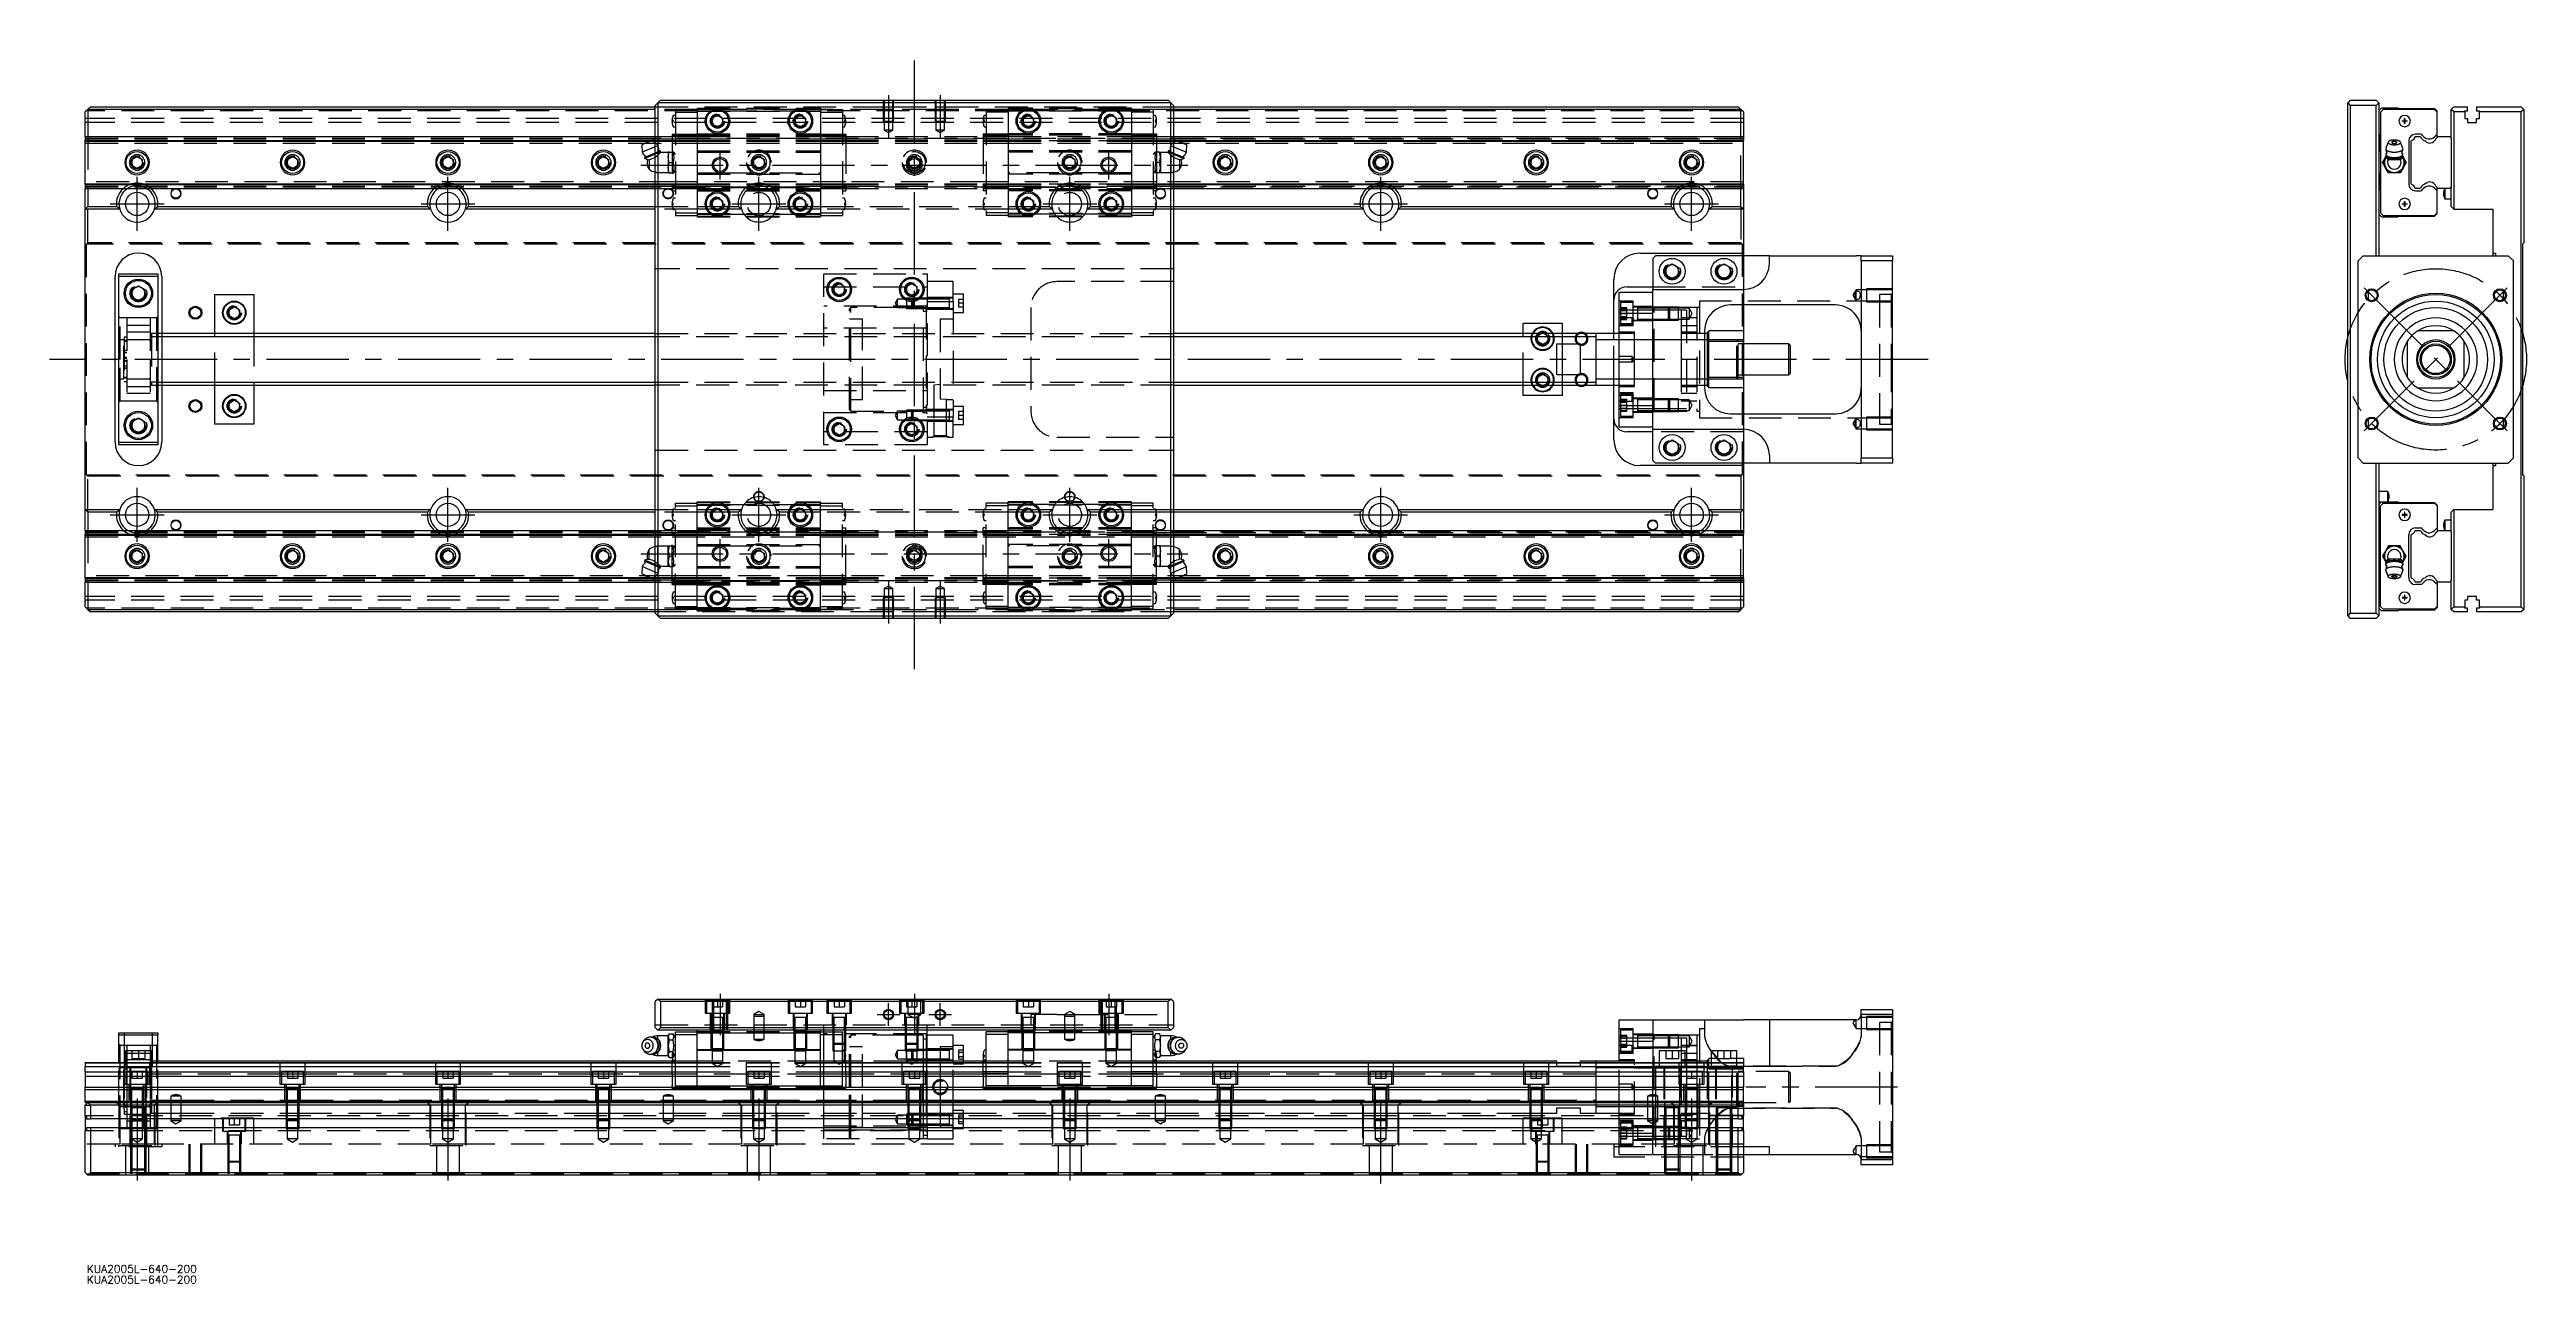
# Model space of a CAD drawing. Extents: x -14 to 942, y -357 to 120.
import ezdxf

# ---------------------------------------------------------------- set-up
doc = ezdxf.new("R2010")
doc.units = 0
doc.linetypes.add('CENTER', pattern=[50.8, 31.75, -6.35, 6.35, -6.35])
doc.linetypes.add('DASHED', pattern=[19.05, 12.7, -6.35])
doc.layers.get('0').update_dxf_attribs({"linetype": 'CONTINUOUS'})
doc.layers.add('CENTER', color=1, linetype='CENTER')
doc.styles.get("Standard").update_dxf_attribs({"font": 'txt.shx', "height": 3, "bigfont": 'bigfont.shx'})

# ---------------------------------------------------------------- blocks, each defined once
blk = doc.blocks.new('*U2')
at = {"color": 7, "linetype": 'CONTINUOUS'}
blk.add_text('KUA2005L-640-200', height=3, dxfattribs=at).set_placement((0.6, -356.69))
blk = doc.blocks.new('*U3')
at = {"color": 7, "linetype": 'CONTINUOUS'}
blk.add_text('KUA2005L-640-200', height=3, dxfattribs=at).set_placement((0.6, -352.57))

msp = doc.modelspace()

# ---------------------------------------------------------------- linework, layer by layer
at = {"color": 7, "linetype": 'CONTINUOUS'}
for p, q in [((1, 96.5), (0, 95.5)), ((2, 97.5), (1, 96.5)), ((1, 96.5), (1, 86)), ((220, 96.5), (1, 96.5)), ((2, 97.5), (220, 97.5)), ((220, 98), (221, 99)), ((220, -98), (220, 98)), ((221, 99), (222, 100)), ((221, 99), (221, -99)), ((419, 99), (221, 99)), ((222, 100), (418, 100)), ((418, 100), (419, 99)), ((419, 99), (420, 98)), ((419, -99), (419, 99)), ((420, 98), (420, -98)), ((420, 97.5), (638, 97.5)), ((639, 96.5), (420, 96.5)), ((639, 96.5), (638, 97.5)), ((640, 95.5), (639, 96.5)), ((639, 86), (639, 96.5)), ((874.23, 100), (873.23, 99)), ((873.23, -99), (873.23, 99)), ((873.23, 99), (874.23, 98)), ((874.23, 100), (884.23, 100)), ((884.23, 98), (874.23, 98)), ((874.23, 98), (874.23, -98)), ((885.23, 99), (884.23, 100)), ((884.23, 98), (885.23, 99)), ((884.23, 40), (884.23, 98)), ((885.23, 99), (885.23, 40)), ((886.23, 97), (885.23, 96)), ((886.93, 96.45), (885.93, 95.45)), ((892.73, 97), (886.23, 97)), ((906.73, 96.45), (886.93, 96.45)), ((892.98, 96.75), (892.73, 97)), ((906.73, 96.75), (892.98, 96.75)), ((907.73, 95.75), (906.73, 96.75)), ((907.73, 95.45), (906.73, 96.45)), ((907.73, 95.45), (907.73, 95.75)), ((913.23, 96.5), (914.23, 97.5)), ((913.23, 85.4), (913.23, 96.5)), ((914.23, 95.5), (913.23, 96.5)), ((914.23, 97.5), (919.53, 97.5)), ((918.38, 95.5), (918.38, 96)), ((918.38, 96), (919.53, 96)), ((919.53, 96), (919.53, 97.5)), ((922.93, 97.5), (940.23, 97.5)), ((922.93, 97.5), (922.93, 96)), ((922.93, 96), (924.08, 96)), ((924.08, 96), (924.08, 95.5)), ((940.23, 97.5), (941.23, 96.5)), ((941.23, 96.5), (940.23, 95.5)), ((941.23, 96.5), (941.23, 45)), ((0, 86), (0, 95.5)), ((242, 93.15), (244, 94.31)), ((242, 90.85), (242, 93.15)), ((244, 89.69), (242, 90.85)), ((244, 94.31), (246, 93.15)), ((246, 90.85), (244, 89.69)), ((246, 93.15), (246, 90.85)), ((274, 93.15), (276, 94.31)), ((274, 90.85), (274, 93.15)), ((276, 89.69), (274, 90.85)), ((276, 94.31), (278, 93.15)), ((278, 90.85), (276, 89.69)), ((278, 93.15), (278, 90.85)), ((362, 93.15), (364, 94.31)), ((362, 90.85), (362, 93.15)), ((364, 89.69), (362, 90.85)), ((364, 94.31), (366, 93.15)), ((366, 90.85), (364, 89.69)), ((366, 93.15), (366, 90.85)), ((394, 93.15), (396, 94.31)), ((394, 90.85), (394, 93.15)), ((396, 89.69), (394, 90.85)), ((396, 94.31), (398, 93.15)), ((398, 90.85), (396, 89.69)), ((398, 93.15), (398, 90.85)), ((640, 95.5), (640, 86)), ((885.23, 87), (885.73, 86.5)), ((885.73, 86.5), (885.73, 80.5)), ((885.93, 95.45), (885.93, 56.55)), ((894.23, 91.9), (894.23, 92.1)), ((894.23, 92.1), (895.13, 92.1)), ((895.13, 91.9), (894.23, 91.9)), ((895.13, 92.1), (895.13, 93)), ((895.13, 93), (895.33, 93)), ((895.13, 92.1), (895.23, 92)), ((895.13, 91.9), (895.23, 92)), ((895.13, 91), (895.13, 91.9)), ((895.33, 91), (895.13, 91)), ((895.33, 92.1), (895.23, 92)), ((895.33, 91.9), (895.23, 92)), ((895.33, 93), (895.33, 92.1)), ((895.33, 92.1), (896.23, 92.1)), ((896.23, 91.9), (895.33, 91.9)), ((895.33, 91.9), (895.33, 91)), ((896.23, 92.1), (896.23, 91.9)), ((901.31, 86.93), (899.4, 86.93)), ((907.73, 86.92), (906.77, 85.95)), ((907.73, 86.92), (907.73, 95.45)), ((907.73, 85.6), (907.73, 86.92)), ((918.38, 95.5), (914.23, 95.5)), ((914.23, 95.5), (914.23, 58)), ((918.38, 95.5), (918.38, 93)), ((918.38, 93), (919.53, 93)), ((919.53, 93), (919.53, 91.5)), ((919.53, 91.5), (922.93, 91.5)), ((922.93, 91.5), (922.93, 93)), ((922.93, 93), (924.08, 93)), ((924.08, 93), (924.08, 95.5)), ((940.23, 95.5), (924.08, 95.5)), ((940.23, -95.5), (940.23, 95.5)), ((0, 86), (0, 84.48)), ((0, 86), (220, 86)), ((0, 84.48), (218.73, 84.48)), ((0, 84.2), (0, 84.48)), ((0, 67.8), (0, 84.2)), ((0, 84.2), (218.05, 84.2)), ((18, 77.15), (20, 78.31)), ((18, 74.85), (18, 77.15)), ((20, 78.31), (22, 77.15)), ((22, 77.15), (22, 74.85)), ((78, 77.15), (80, 78.31)), ((78, 74.85), (78, 77.15)), ((80, 78.31), (82, 77.15)), ((82, 77.15), (82, 74.85)), ((138, 77.15), (140, 78.31)), ((138, 74.85), (138, 77.15)), ((140, 78.31), (142, 77.15)), ((142, 77.15), (142, 74.85)), ((198, 77.15), (200, 78.31)), ((198, 74.85), (198, 77.15)), ((200, 78.31), (202, 77.15)), ((202, 77.15), (202, 74.85)), ((219.2, 84.68), (214.77, 82.84)), ((214.77, 82.84), (214.97, 80)), ((220, 82.09), (214.97, 80)), ((220, 79.66), (215.83, 77.93)), ((216.04, 78.44), (215.83, 77.93)), ((215.83, 77.93), (215.98, 77.56)), ((220, 79.22), (215.98, 77.56)), ((215.98, 77.56), (217.1, 77.09)), ((216.94, 77.07), (217.6, 77.18)), ((217.6, 77.18), (217.6, 73.4)), ((220, 83.76), (219.2, 84.68)), ((219.37, 84.48), (220, 84.48)), ((219.62, 84.2), (220, 84.2)), ((420, 86), (640, 86)), ((420.8, 84.68), (420, 83.76)), ((420, 84.48), (420.63, 84.48)), ((420, 84.2), (420.38, 84.2)), ((420, 82.09), (425.03, 80)), ((420, 79.66), (424.17, 77.93)), ((420, 79.22), (424.02, 77.56)), ((420.8, 84.68), (425.23, 82.84)), ((421.27, 84.48), (640, 84.48)), ((421.95, 84.2), (640, 84.2)), ((423.06, 77.07), (422.4, 77.18)), ((422.4, 77.18), (422.4, 73.4)), ((422.9, 77.09), (424.02, 77.56)), ((424.17, 77.93), (423.96, 78.44)), ((424.02, 77.56), (424.17, 77.93)), ((425.03, 80), (425.23, 82.84)), ((438, 77.15), (440, 78.31)), ((438, 74.85), (438, 77.15)), ((440, 78.31), (442, 77.15)), ((442, 77.15), (442, 74.85)), ((498, 77.15), (500, 78.31)), ((498, 74.85), (498, 77.15)), ((500, 78.31), (502, 77.15)), ((502, 77.15), (502, 74.85)), ((558, 77.15), (560, 78.31)), ((558, 74.85), (558, 77.15)), ((560, 78.31), (562, 77.15)), ((562, 77.15), (562, 74.85)), ((618, 77.15), (620, 78.31)), ((618, 74.85), (618, 77.15)), ((620, 78.31), (622, 77.15)), ((622, 77.15), (622, 74.85)), ((640, 86), (640, 84.48)), ((640, 84.2), (640, 84.48)), ((640, 67.8), (640, 84.2)), ((885.73, 80.5), (885.23, 80)), ((886.61, 76), (887.77, 78)), ((887.77, 78), (888.05, 78.49)), ((887.96, 81.44), (887.93, 81.27)), ((887.93, 81.27), (887.94, 81.17)), ((887.95, 79.33), (887.93, 79.26)), ((887.93, 79.26), (887.93, 79.19)), ((887.93, 79.19), (887.94, 79.09)), ((887.93, 79.19), (887.93, 78.82)), ((887.93, 78.82), (887.93, 78.75)), ((887.93, 78.75), (887.95, 78.69)), ((887.94, 81.17), (887.97, 81.07)), ((887.94, 79.09), (887.97, 78.99)), ((887.97, 79.39), (887.95, 79.33)), ((887.95, 78.69), (887.97, 78.62)), ((888.85, 83.89), (887.96, 81.44)), ((887.97, 81.07), (888.02, 80.97)), ((888, 79.46), (887.97, 79.39)), ((887.97, 78.99), (888.02, 78.9)), ((887.97, 78.62), (888, 78.55)), ((888.05, 79.52), (888, 79.46)), ((888, 78.55), (888.05, 78.49)), ((888.02, 80.97), (888.09, 80.88)), ((888.02, 78.9), (888.09, 78.8)), ((888.1, 79.59), (888.05, 79.52)), ((888.05, 78.49), (888.1, 78.42)), ((888.09, 80.88), (888.18, 80.78)), ((888.09, 78.8), (888.18, 78.71)), ((888.16, 79.65), (888.1, 79.59)), ((888.1, 78.42), (888.16, 78.36)), ((888.14, 77.98), (888.15, 78.05)), ((888.14, 77.91), (888.14, 77.98)), ((888.15, 77.84), (888.14, 77.91)), ((888.15, 78.05), (888.17, 78.12)), ((888.16, 77.78), (888.15, 77.84)), ((888.23, 79.71), (888.16, 79.65)), ((888.16, 78.36), (888.23, 78.3)), ((888.17, 77.72), (888.16, 77.78)), ((888.17, 78.12), (888.19, 78.2)), ((888.2, 77.66), (888.17, 77.72)), ((888.18, 80.78), (888.29, 80.69)), ((888.18, 78.71), (888.29, 78.62)), ((888.19, 78.2), (888.22, 78.27)), ((888.23, 77.61), (888.2, 77.66)), ((888.22, 78.27), (888.23, 78.29)), ((888.29, 79.77), (888.23, 79.71)), ((888.23, 78.3), (888.35, 78.21)), ((888.23, 78.3), (889.22, 77.46)), ((888.26, 77.55), (888.23, 77.61)), ((888.31, 77.5), (888.26, 77.55)), ((888.29, 80.69), (888.42, 80.61)), ((888.29, 78.62), (888.42, 78.53)), ((888.35, 77.46), (888.31, 77.5)), ((888.35, 78.21), (888.49, 78.12)), ((888.41, 77.41), (888.35, 77.46)), ((888.47, 77.36), (888.41, 77.41)), ((888.42, 80.61), (888.56, 80.52)), ((888.42, 78.53), (888.56, 78.45)), ((888.55, 77.32), (888.47, 77.36)), ((888.49, 78.12), (888.65, 78.03)), ((888.63, 77.28), (888.55, 77.32)), ((888.56, 80.52), (888.72, 80.45)), ((888.56, 78.45), (888.72, 78.37)), ((888.72, 77.24), (888.63, 77.28)), ((888.65, 78.03), (888.82, 77.96)), ((888.72, 80.45), (888.9, 80.37)), ((888.72, 78.37), (888.9, 78.3)), ((888.82, 77.21), (888.72, 77.24)), ((888.82, 77.96), (889.02, 77.88)), ((888.91, 77.18), (888.82, 77.21)), ((888.85, 83.89), (888.83, 83.81)), ((888.83, 83.81), (888.83, 83.73)), ((888.83, 83.73), (888.85, 83.65)), ((888.88, 83.95), (888.85, 83.89)), ((888.85, 83.65), (888.88, 83.58)), ((888.92, 84.02), (888.88, 83.95)), ((888.88, 83.58), (888.93, 83.5)), ((888.9, 80.37), (889.09, 80.31)), ((888.9, 78.3), (889.09, 78.23)), ((888.98, 84.08), (888.92, 84.02)), ((888.93, 83.5), (889, 83.42)), ((889.04, 84.14), (888.98, 84.08)), ((889, 83.42), (889.08, 83.35)), ((889.02, 77.88), (889.22, 77.82)), ((889.12, 84.2), (889.04, 84.14)), ((889.08, 83.35), (889.18, 83.28)), ((889.09, 80.31), (889.29, 80.24)), ((889.09, 78.23), (889.29, 78.17)), ((889.21, 84.25), (889.12, 84.2)), ((889.18, 83.28), (889.29, 83.22)), ((889.3, 84.31), (889.21, 84.25)), ((889.22, 77.82), (889.44, 77.76)), ((889.39, 77.35), (889.22, 77.46)), ((889.29, 83.22), (889.42, 83.16)), ((889.29, 80.24), (889.51, 80.19)), ((889.29, 78.17), (889.51, 78.11)), ((889.41, 84.36), (889.3, 84.31)), ((889.59, 77.27), (889.39, 77.35)), ((889.53, 84.41), (889.41, 84.36)), ((889.42, 83.16), (889.56, 83.1)), ((889.44, 77.76), (889.68, 77.71)), ((889.51, 80.19), (889.73, 80.14)), ((889.51, 78.11), (889.73, 78.07)), ((889.65, 84.45), (889.53, 84.41)), ((889.56, 83.1), (889.71, 83.05)), ((889.79, 84.49), (889.65, 84.45)), ((889.68, 77.71), (889.92, 77.66)), ((889.71, 83.05), (889.88, 83)), ((889.73, 80.14), (889.97, 80.1)), ((889.73, 78.07), (889.97, 78.02)), ((889.93, 84.53), (889.79, 84.49)), ((889.88, 83), (890.05, 82.96)), ((889.92, 77.66), (890.17, 77.63)), ((890.08, 84.57), (889.93, 84.53)), ((889.97, 80.1), (890.21, 80.07)), ((889.97, 78.02), (890.21, 77.99)), ((890.05, 82.96), (890.24, 82.92)), ((890.23, 84.6), (890.08, 84.57)), ((890.17, 77.63), (890.43, 77.6)), ((890.21, 80.07), (890.46, 80.04)), ((890.21, 77.99), (890.46, 77.96)), ((890.39, 84.62), (890.23, 84.6)), ((890.25, 83.83), (890.23, 83.79)), ((890.23, 83.79), (890.23, 83.76)), ((890.23, 83.76), (890.23, 83.73)), ((890.23, 83.73), (890.25, 83.69)), ((890.24, 82.92), (890.43, 82.9)), ((890.26, 83.86), (890.25, 83.83)), ((890.25, 83.69), (890.26, 83.66)), ((890.29, 83.89), (890.26, 83.86)), ((890.26, 83.66), (890.29, 83.63)), ((890.32, 83.92), (890.29, 83.89)), ((890.29, 83.63), (890.32, 83.6)), ((890.36, 83.95), (890.32, 83.92)), ((890.32, 83.6), (890.36, 83.57)), ((890.41, 83.98), (890.36, 83.95)), ((890.36, 83.57), (890.41, 83.54)), ((890.55, 84.64), (890.39, 84.62)), ((890.46, 84.01), (890.41, 83.98)), ((890.41, 83.54), (890.46, 83.51)), ((890.43, 82.9), (890.62, 82.87)), ((890.43, 77.6), (890.69, 77.58)), ((890.52, 84.03), (890.46, 84.01)), ((890.46, 83.51), (890.52, 83.49)), ((890.46, 80.04), (890.71, 80.02)), ((890.46, 77.96), (890.71, 77.94)), ((890.59, 84.05), (890.52, 84.03)), ((890.52, 83.49), (890.59, 83.47)), ((890.72, 84.66), (890.55, 84.64)), ((890.66, 84.07), (890.59, 84.05)), ((890.59, 83.47), (890.66, 83.45)), ((890.62, 82.87), (890.82, 82.86)), ((890.73, 84.09), (890.66, 84.07)), ((890.66, 83.45), (890.73, 83.43)), ((890.69, 77.58), (890.96, 77.56)), ((890.71, 80.02), (890.97, 80.01)), ((890.71, 77.94), (890.97, 77.93)), ((890.89, 84.67), (890.72, 84.66)), ((890.81, 84.11), (890.73, 84.09)), ((890.73, 83.43), (890.81, 83.41)), ((890.89, 84.12), (890.81, 84.11)), ((890.81, 83.41), (890.89, 83.4)), ((890.82, 82.86), (891.03, 82.85)), ((891.06, 84.68), (890.89, 84.67)), ((890.97, 84.13), (890.89, 84.12)), ((890.89, 83.4), (890.97, 83.39)), ((890.96, 77.56), (891.23, 77.56)), ((891.06, 84.14), (890.97, 84.13)), ((890.97, 83.39), (891.06, 83.38)), ((890.97, 80.01), (891.23, 80)), ((890.97, 77.93), (891.23, 77.93)), ((891.03, 82.85), (891.23, 82.84)), ((891.23, 84.68), (891.06, 84.68)), ((891.14, 84.14), (891.06, 84.14)), ((891.06, 83.38), (891.14, 83.38)), ((891.23, 84.14), (891.14, 84.14)), ((891.14, 83.38), (891.23, 83.38)), ((891.4, 84.68), (891.23, 84.68)), ((891.32, 84.14), (891.23, 84.14)), ((891.23, 83.38), (891.32, 83.38)), ((891.23, 82.84), (891.43, 82.85)), ((891.23, 80), (891.49, 80.01)), ((891.23, 77.93), (891.49, 77.93)), ((891.23, 77.56), (891.5, 77.56)), ((891.4, 84.14), (891.32, 84.14)), ((891.32, 83.38), (891.4, 83.38)), ((891.57, 84.67), (891.4, 84.68)), ((891.49, 84.13), (891.4, 84.14)), ((891.4, 83.38), (891.49, 83.39)), ((891.43, 82.85), (891.64, 82.86)), ((891.57, 84.12), (891.49, 84.13)), ((891.49, 83.39), (891.57, 83.4)), ((891.49, 80.01), (891.75, 80.02)), ((891.49, 77.93), (891.75, 77.94)), ((891.5, 77.56), (891.77, 77.58)), ((891.74, 84.66), (891.57, 84.67)), ((891.65, 84.11), (891.57, 84.12)), ((891.57, 83.4), (891.65, 83.41)), ((891.64, 82.86), (891.84, 82.87)), ((891.73, 84.09), (891.65, 84.11)), ((891.65, 83.41), (891.73, 83.43)), ((891.8, 84.07), (891.73, 84.09)), ((891.73, 83.43), (891.8, 83.45)), ((891.91, 84.64), (891.74, 84.66)), ((891.75, 80.02), (892, 80.04)), ((891.75, 77.94), (892, 77.96)), ((891.77, 77.58), (892.03, 77.6)), ((891.87, 84.05), (891.8, 84.07)), ((891.8, 83.45), (891.87, 83.47)), ((891.84, 82.87), (892.03, 82.9)), ((891.94, 84.03), (891.87, 84.05)), ((891.87, 83.47), (891.94, 83.49)), ((892.07, 84.62), (891.91, 84.64)), ((892, 84.01), (891.94, 84.03)), ((891.94, 83.49), (892, 83.51)), ((892.05, 83.98), (892, 84.01)), ((892, 83.51), (892.05, 83.54)), ((892, 80.04), (892.25, 80.07)), ((892, 77.96), (892.25, 77.99)), ((892.03, 82.9), (892.22, 82.92)), ((892.03, 77.6), (892.29, 77.63)), ((892.1, 83.95), (892.05, 83.98)), ((892.05, 83.54), (892.1, 83.57)), ((892.23, 84.6), (892.07, 84.62)), ((892.14, 83.92), (892.1, 83.95)), ((892.1, 83.57), (892.14, 83.6)), ((892.17, 83.89), (892.14, 83.92)), ((892.14, 83.6), (892.17, 83.63)), ((892.2, 83.86), (892.17, 83.89)), ((892.17, 83.63), (892.2, 83.66)), ((892.21, 83.83), (892.2, 83.86)), ((892.2, 83.66), (892.21, 83.69)), ((892.23, 83.79), (892.21, 83.83)), ((892.21, 83.69), (892.23, 83.73)), ((892.22, 82.92), (892.41, 82.96)), ((892.38, 84.57), (892.23, 84.6)), ((892.23, 83.76), (892.23, 83.79)), ((892.23, 83.73), (892.23, 83.76)), ((892.25, 80.07), (892.49, 80.1)), ((892.25, 77.99), (892.49, 78.02)), ((892.29, 77.63), (892.54, 77.66)), ((892.53, 84.53), (892.38, 84.57)), ((892.41, 82.96), (892.58, 83)), ((892.49, 80.1), (892.73, 80.14)), ((892.49, 78.02), (892.73, 78.07)), ((892.67, 84.49), (892.53, 84.53)), ((892.54, 77.66), (892.78, 77.71)), ((892.58, 83), (892.75, 83.05)), ((892.81, 84.45), (892.67, 84.49)), ((892.73, 80.14), (892.95, 80.19)), ((892.73, 78.07), (892.95, 78.11)), ((892.75, 83.05), (892.9, 83.1)), ((892.78, 77.71), (893.02, 77.76)), ((893.01, 77.32), (892.8, 77.25)), ((892.93, 84.41), (892.81, 84.45)), ((892.9, 83.1), (893.04, 83.16)), ((893.05, 84.36), (892.93, 84.41)), ((892.95, 80.19), (893.17, 80.24)), ((892.95, 78.11), (893.17, 78.17)), ((893.24, 77.46), (893.01, 77.32)), ((893.02, 77.76), (893.24, 77.82)), ((893.04, 83.16), (893.17, 83.22)), ((893.16, 84.31), (893.05, 84.36)), ((893.25, 84.25), (893.16, 84.31)), ((893.17, 83.22), (893.28, 83.28)), ((893.17, 80.24), (893.37, 80.31)), ((893.17, 78.17), (893.37, 78.23)), ((893.24, 77.46), (894.23, 78.3)), ((893.24, 77.82), (893.44, 77.88)), ((893.34, 84.2), (893.25, 84.25)), ((893.28, 83.28), (893.38, 83.35)), ((893.42, 84.14), (893.34, 84.2)), ((893.37, 80.31), (893.56, 80.37)), ((893.37, 78.23), (893.56, 78.3)), ((893.38, 83.35), (893.46, 83.42)), ((893.48, 84.08), (893.42, 84.14)), ((893.44, 77.88), (893.64, 77.96)), ((893.46, 83.42), (893.53, 83.5)), ((893.54, 84.02), (893.48, 84.08)), ((893.53, 83.5), (893.58, 83.58)), ((893.58, 83.95), (893.54, 84.02)), ((893.64, 77.21), (893.55, 77.18)), ((893.56, 80.37), (893.74, 80.45)), ((893.56, 78.3), (893.74, 78.37)), ((893.61, 83.89), (893.58, 83.95)), ((893.58, 83.58), (893.61, 83.65)), ((893.63, 83.81), (893.61, 83.89)), ((894.5, 81.44), (893.61, 83.89)), ((893.61, 83.65), (893.63, 83.73)), ((893.63, 83.73), (893.63, 83.81)), ((893.64, 77.96), (893.81, 78.03)), ((893.74, 77.24), (893.64, 77.21)), ((893.74, 80.45), (893.9, 80.52)), ((893.74, 78.37), (893.9, 78.45)), ((893.83, 77.28), (893.74, 77.24)), ((893.81, 78.03), (893.97, 78.12)), ((893.91, 77.32), (893.83, 77.28)), ((893.9, 80.52), (894.04, 80.61)), ((893.9, 78.45), (894.04, 78.53)), ((893.98, 77.36), (893.91, 77.32)), ((893.97, 78.12), (894.11, 78.21)), ((894.05, 77.41), (893.98, 77.36)), ((894.04, 80.61), (894.17, 80.69)), ((894.04, 78.53), (894.17, 78.62)), ((894.11, 77.46), (894.05, 77.41)), ((894.11, 78.21), (894.23, 78.3)), ((894.15, 77.5), (894.11, 77.46)), ((894.2, 77.55), (894.15, 77.5)), ((894.17, 80.69), (894.28, 80.78)), ((894.23, 79.71), (894.17, 79.77)), ((894.17, 78.62), (894.28, 78.71)), ((894.23, 77.61), (894.2, 77.55)), ((894.3, 79.65), (894.23, 79.71)), ((894.23, 78.3), (894.3, 78.36)), ((894.23, 78.29), (894.24, 78.27)), ((894.26, 77.66), (894.23, 77.61)), ((894.24, 78.27), (894.27, 78.2)), ((894.29, 77.72), (894.26, 77.66)), ((894.27, 78.2), (894.29, 78.12)), ((894.28, 80.78), (894.37, 80.88)), ((894.28, 78.71), (894.37, 78.8)), ((894.29, 78.12), (894.31, 78.05)), ((894.3, 77.78), (894.29, 77.72)), ((894.36, 79.59), (894.3, 79.65)), ((894.3, 78.36), (894.36, 78.42)), ((894.31, 77.84), (894.3, 77.78)), ((894.31, 78.05), (894.32, 77.98)), ((894.32, 77.91), (894.31, 77.84)), ((894.32, 77.98), (894.32, 77.91)), ((894.41, 79.52), (894.36, 79.59)), ((894.36, 78.42), (894.41, 78.49)), ((894.37, 80.88), (894.44, 80.97)), ((894.37, 78.8), (894.44, 78.9)), ((894.46, 79.46), (894.41, 79.52)), ((894.41, 78.49), (894.46, 78.55)), ((894.41, 78.49), (894.69, 78)), ((894.44, 80.97), (894.49, 81.07)), ((894.44, 78.9), (894.49, 78.99)), ((894.49, 79.39), (894.46, 79.46)), ((894.46, 78.55), (894.49, 78.62)), ((894.49, 81.07), (894.52, 81.17)), ((894.51, 79.33), (894.49, 79.39)), ((894.49, 78.99), (894.52, 79.09)), ((894.49, 78.62), (894.51, 78.69)), ((894.53, 81.27), (894.5, 81.44)), ((894.53, 79.26), (894.51, 79.33)), ((894.51, 78.69), (894.53, 78.75)), ((894.52, 81.17), (894.53, 81.27)), ((894.52, 79.09), (894.53, 79.19)), ((894.53, 79.19), (894.53, 79.26)), ((894.53, 78.82), (894.53, 79.19)), ((894.53, 78.75), (894.53, 78.82)), ((894.69, 78), (895.85, 76)), ((896.8, 84.33), (896.8, 67.67)), ((897.73, 84.2), (897.89, 84.48)), ((897.73, 67.8), (897.73, 84.2)), ((899.29, 86), (901.37, 86)), ((907.28, 85.15), (907.73, 85.6)), ((907.73, 85.6), (908.13, 86)), ((908.13, 86), (912.63, 86)), ((912.63, 86), (913.23, 85.4)), ((913.23, 85.4), (913.23, 66.6)), ((0, 67.52), (0, 67.8)), ((0, 67.8), (220, 67.8)), ((0, 67.52), (0, 66)), ((0, 67.52), (220, 67.52)), ((20, 73.69), (18, 74.85)), ((22, 74.85), (20, 73.69)), ((80, 73.69), (78, 74.85)), ((82, 74.85), (80, 73.69)), ((140, 73.69), (138, 74.85)), ((142, 74.85), (140, 73.69)), ((200, 73.69), (198, 74.85)), ((202, 74.85), (200, 73.69)), ((420, 67.8), (640, 67.8)), ((420, 67.52), (640, 67.52)), ((440, 73.69), (438, 74.85)), ((442, 74.85), (440, 73.69)), ((500, 73.69), (498, 74.85)), ((502, 74.85), (500, 73.69)), ((560, 73.69), (558, 74.85)), ((562, 74.85), (560, 73.69)), ((620, 73.69), (618, 74.85)), ((622, 74.85), (620, 73.69)), ((640, 67.52), (640, 67.8)), ((640, 67.52), (640, 66)), ((885.23, 72), (885.73, 71.5)), ((885.73, 71.5), (885.73, 65.5)), ((887.77, 74), (886.61, 76)), ((888.92, 72), (887.77, 74)), ((891.23, 72), (888.92, 72)), ((893.54, 72), (891.23, 72)), ((894.69, 74), (893.54, 72)), ((895.85, 76), (894.69, 74)), ((897.89, 67.52), (897.73, 67.8)), ((0, 58), (0, 66)), ((0, 66), (220, 66)), ((0, 58), (1, 59)), ((0, -58), (0, 58)), ((13.29, 58), (0, 58)), ((1, 66), (1, 59)), ((1, 59), (12.06, 59)), ((13.29, 58), (12.06, 59)), ((26.71, 58), (27.94, 59)), ((133.29, 58), (26.71, 58)), ((27.94, 59), (132.06, 59)), ((133.29, 58), (132.06, 59)), ((146.71, 58), (147.94, 59)), ((220, 58), (146.71, 58)), ((147.94, 59), (220, 59)), ((242, 61.15), (244, 62.31)), ((242, 58.85), (242, 61.15)), ((244, 57.69), (242, 58.85)), ((244, 62.31), (246, 61.15)), ((246, 58.85), (244, 57.69)), ((246, 61.15), (246, 58.85)), ((274, 61.15), (276, 62.31)), ((274, 58.85), (274, 61.15)), ((276, 57.69), (274, 58.85)), ((276, 62.31), (278, 61.15)), ((278, 58.85), (276, 57.69)), ((278, 61.15), (278, 58.85)), ((362, 61.15), (364, 62.31)), ((362, 58.85), (362, 61.15)), ((364, 57.69), (362, 58.85)), ((364, 62.31), (366, 61.15)), ((366, 58.85), (364, 57.69)), ((366, 61.15), (366, 58.85)), ((394, 61.15), (396, 62.31)), ((394, 58.85), (394, 61.15)), ((396, 57.69), (394, 58.85)), ((396, 62.31), (398, 61.15)), ((398, 58.85), (396, 57.69)), ((398, 61.15), (398, 58.85)), ((420, 66), (640, 66)), ((420, 59), (492.06, 59)), ((493.29, 58), (420, 58)), ((493.29, 58), (492.06, 59)), ((506.71, 58), (507.94, 59)), ((613.29, 58), (506.71, 58)), ((507.94, 59), (612.06, 59)), ((613.29, 58), (612.06, 59)), ((626.71, 58), (627.94, 59)), ((640, 58), (626.71, 58)), ((627.94, 59), (639, 59)), ((639, 59), (639, 66)), ((639, 59), (640, 58)), ((640, 66), (640, 58)), ((640, 58), (640, 41)), ((885.73, 65.5), (885.23, 65)), ((894.23, 60.1), (895.13, 60.1)), ((894.23, 59.9), (894.23, 60.1)), ((895.13, 59.9), (894.23, 59.9)), ((895.13, 60.1), (895.13, 61)), ((895.13, 61), (895.33, 61)), ((895.13, 60.1), (895.23, 60)), ((895.13, 59.9), (895.23, 60)), ((895.13, 59), (895.13, 59.9)), ((895.33, 59), (895.13, 59)), ((895.33, 60.1), (895.23, 60)), ((895.33, 59.9), (895.23, 60)), ((895.33, 61), (895.33, 60.1)), ((895.33, 60.1), (896.23, 60.1)), ((896.23, 59.9), (895.33, 59.9)), ((895.33, 59.9), (895.33, 59)), ((896.23, 60.1), (896.23, 59.9)), ((901.37, 66), (899.29, 66)), ((899.4, 65.07), (901.31, 65.07)), ((906.77, 66.05), (907.73, 65.08)), ((908.13, 66), (907.28, 66.85)), ((907.73, 65.08), (907.73, 66.4)), ((907.73, 56.55), (907.73, 65.08)), ((912.63, 66), (908.13, 66)), ((910.23, 64.06), (910.23, 63.94)), ((910.73, 66), (910.73, 62)), ((910.73, 62), (913.23, 62)), ((913.23, 66.6), (912.63, 66)), ((913.23, 66), (912.63, 66)), ((913.23, 59), (913.23, 66.6)), ((913.23, 59), (914.23, 58)), ((914.23, 58), (929.23, 58)), ((929.23, 58), (929.23, 41)), ((885.23, 56), (886.23, 55)), ((885.93, 56.55), (886.93, 55.55)), ((886.23, 55), (892.73, 55)), ((886.93, 55.55), (906.73, 55.55)), ((892.73, 55), (892.98, 55.25)), ((892.98, 55.25), (906.73, 55.25)), ((906.73, 55.55), (907.73, 56.55)), ((906.73, 55.25), (907.73, 56.25)), ((907.73, 56.25), (907.73, 56.55)), ((600, 41), (640, 41)), ((606, 40), (605, 39)), ((605, 39), (605, 27)), ((650, 40), (606, 40)), ((640, 41), (640, 40)), ((650, 40), (683.5, 40)), ((650, 37), (650, 40)), ((685.5, 40), (683.5, 40)), ((685.5, 38), (685.5, 40)), ((685.5, 40), (697.5, 40)), ((697.5, 40), (697.5, 38)), ((879.23, 40), (877.23, 38)), ((879.23, 40), (935.23, 40)), ((929.23, 41), (929.23, 40)), ((929.23, 41), (930.23, 41)), ((930.23, 41), (930.23, 40)), ((937.23, 38), (935.23, 40)), ((940.73, 44.5), (941.23, 45)), ((940.73, 44.5), (940.73, -44.5)), ((11.5, -32), (11.5, 32)), ((13, 32), (13, 33)), ((13, 33), (28, 33)), ((28, 32), (13, 32)), ((13, -32), (13, 32)), ((28, 33), (28, 32)), ((28, 32), (28, -32)), ((29.5, 32), (29.5, 10)), ((289, 28.15), (291, 29.31)), ((291, 29.31), (293, 28.15)), ((317, 28.15), (319, 29.31)), ((319, 29.31), (321, 28.15)), ((590, 10), (590, 31)), ((610, 35.44), (612.5, 36.89)), ((610, 32.56), (610, 35.44)), ((612.5, 31.11), (610, 32.56)), ((612.5, 36.89), (615, 35.44)), ((615, 32.56), (612.5, 31.11)), ((615, 35.44), (615, 32.56)), ((630, 35.44), (632.5, 36.89)), ((630, 32.56), (630, 35.44)), ((632.5, 31.11), (630, 32.56)), ((632.5, 36.89), (635, 35.44)), ((635, 32.56), (632.5, 31.11)), ((635, 35.44), (635, 32.56)), ((685.5, 38), (685.5, -38)), ((697.5, 38), (685.5, 38)), ((697.5, -38), (697.5, 38)), ((877.23, -38), (877.23, 38)), ((937.23, -38), (937.23, 38)), ((18, 26.94), (20.5, 28.39)), ((18, 24.06), (18, 26.94)), ((20.5, 22.61), (18, 24.06)), ((20.5, 28.39), (23, 26.94)), ((23, 24.06), (20.5, 22.61)), ((23, 26.94), (23, 24.06)), ((50, 25), (65, 25)), ((50, 10), (50, 25)), ((55.5, 19.15), (57.5, 20.31)), ((55.5, 16.85), (55.5, 19.15)), ((57.5, 20.31), (59.5, 19.15)), ((59.5, 19.15), (59.5, 16.85)), ((65, 25), (65, 10)), ((289, 25.85), (289, 28.15)), ((291, 24.69), (289, 25.85)), ((293, 25.85), (291, 24.69)), ((293, 28.15), (293, 25.85)), ((317, 25.85), (317, 28.15)), ((319, 24.69), (317, 25.85)), ((321, 25.85), (319, 24.69)), ((321, 28.15), (321, 25.85)), ((592, 26), (605, 26)), ((592, 17.78), (592, 26)), ((595, 28), (605, 28)), ((605, 17.78), (605, 27)), ((605, 27), (640, 27)), ((675.5, 21), (635, 21)), ((640, 21), (640, 11)), ((683.03, 25.03), (683.11, 25.42)), ((683.11, 25.42), (683.23, 25.8)), ((683.23, 25.8), (683.38, 26.17)), ((683.38, 26.17), (683.5, 26.44)), ((683.5, 26.44), (683.76, 26.42)), ((683.5, 23.06), (683.5, 26.44)), ((683.58, 23.06), (683.5, 23.06)), ((683.82, 23.08), (683.58, 23.06)), ((683.76, 26.42), (684.01, 26.38)), ((684.03, 23.12), (683.82, 23.08)), ((684.01, 26.38), (684.25, 26.32)), ((684.26, 23.18), (684.03, 23.12)), ((684.25, 26.32), (684.47, 26.21)), ((684.46, 23.28), (684.26, 23.18)), ((684.65, 23.41), (684.46, 23.28)), ((684.47, 26.21), (684.66, 26.09)), ((684.81, 23.57), (684.65, 23.41)), ((684.66, 26.09), (684.81, 25.92)), ((684.81, 25.92), (684.93, 25.74)), ((684.94, 23.78), (684.81, 23.57)), ((684.93, 25.74), (685.02, 25.53)), ((685.04, 24.02), (684.94, 23.78)), ((685.02, 25.53), (685.08, 25.3)), ((881.23, 23.06), (881.23, 26.44)), ((933.23, 26.44), (933.23, 23.06)), ((220, 10), (28, 10)), ((57.5, 15.69), (55.5, 16.85)), ((59.5, 16.85), (57.5, 15.69)), ((583, 10), (420, 10)), ((555, 10), (555, 14)), ((555, 14), (570, 14)), ((561.96, 10), (562.5, 10.31)), ((562.5, 10.31), (563.04, 10)), ((570, 14), (570, 10)), ((592, 10), (583, 10)), ((583, 10), (583, -10)), ((583, 10), (583, -10)), ((592, -17.78), (592, 17.78)), ((592, 17.78), (605, 17.78)), ((605, -17.78), (605, 17.78)), ((605, -17.78), (605, 17.78)), ((625, 11), (625, -11)), ((626, 10), (625, 10)), ((626.31, 10.38), (626, 10.38)), ((626, 10.38), (626, 0)), ((626.63, 6.93), (626.63, 11)), ((640, 11), (626.63, 11)), ((640, 11), (640, 6.93)), ((914.16, 11), (900.3, 11)), ((568, -6), (568, 6)), ((568, 6), (577, 6)), ((577, 6), (577, -6)), ((626, 0), (626, -10.38)), ((626.63, -6.93), (626.63, 6.93)), ((640, 6.93), (626.63, 6.93)), ((640, 6.93), (640, -6.93)), ((657.5, 6), (640, 6)), ((658, 5.5), (657.5, 6)), ((657.5, -6), (657.5, 6)), ((658, 5.5), (658, -5.5)), ((896.23, 6.93), (896.23, -6.93)), ((918.23, -6.93), (918.23, 6.93)), ((577, -6), (568, -6)), ((626.63, -11), (626.63, -6.93)), ((640, -6.93), (626.63, -6.93)), ((640, -6), (657.5, -6)), ((640, -6.93), (640, -11)), ((657.5, -6), (658, -5.5)), ((28, -10), (220, -10)), ((29.5, -10), (29.5, -32)), ((50, -25), (50, -10)), ((55.5, -16.85), (57.5, -15.69)), ((55.5, -19.15), (55.5, -16.85)), ((57.5, -15.69), (59.5, -16.85)), ((59.5, -16.85), (59.5, -19.15)), ((65, -10), (65, -25)), ((420, -10), (583, -10)), ((555, -14), (555, -10)), ((570, -14), (555, -14)), ((562.5, -10.31), (561.96, -10)), ((563.04, -10), (562.5, -10.31)), ((570, -10), (570, -14)), ((583, -10), (592, -10)), ((590, -31), (590, -10)), ((592, -17.78), (605, -17.78)), ((592, -26), (592, -17.78)), ((605, -27), (605, -17.78)), ((625, -10), (626, -10)), ((626, -10.38), (626.31, -10.38)), ((640, -11), (626.63, -11)), ((640, -11), (640, -21)), ((900.3, -11), (914.16, -11)), ((18, -24.06), (20.5, -22.61)), ((18, -26.94), (18, -24.06)), ((20.5, -28.39), (18, -26.94)), ((20.5, -22.61), (23, -24.06)), ((23, -26.94), (20.5, -28.39)), ((23, -24.06), (23, -26.94)), ((65, -25), (50, -25)), ((57.5, -20.31), (55.5, -19.15)), ((59.5, -19.15), (57.5, -20.31)), ((289, -25.85), (291, -24.69)), ((289, -28.15), (289, -25.85)), ((291, -29.31), (289, -28.15)), ((291, -24.69), (293, -25.85)), ((293, -28.15), (291, -29.31)), ((293, -25.85), (293, -28.15)), ((317, -25.85), (319, -24.69)), ((317, -28.15), (317, -25.85)), ((319, -29.31), (317, -28.15)), ((319, -24.69), (321, -25.85)), ((321, -28.15), (319, -29.31)), ((321, -25.85), (321, -28.15)), ((333.6, -23.65), (333.6, -23.65)), ((592, -26), (605, -26)), ((605, -28), (595, -28)), ((605, -39), (605, -27)), ((605, -27), (640, -27)), ((635, -21), (675.5, -21)), ((683.03, -24.47), (683.11, -24.08)), ((683.11, -24.08), (683.23, -23.7)), ((683.23, -23.7), (683.38, -23.33)), ((683.38, -23.33), (683.5, -23.06)), ((683.5, -23.06), (683.76, -23.07)), ((683.5, -26.44), (683.5, -23.06)), ((683.58, -26.43), (683.5, -26.44)), ((683.82, -26.42), (683.58, -26.43)), ((683.76, -23.07), (684.01, -23.11)), ((684.03, -26.38), (683.82, -26.42)), ((684.01, -23.11), (684.25, -23.18)), ((684.26, -26.31), (684.03, -26.38)), ((684.25, -23.18), (684.47, -23.28)), ((684.46, -26.22), (684.26, -26.31)), ((684.65, -26.09), (684.46, -26.22)), ((684.47, -23.28), (684.66, -23.41)), ((684.81, -25.93), (684.65, -26.09)), ((684.66, -23.41), (684.81, -23.58)), ((684.81, -23.58), (684.93, -23.76)), ((684.94, -25.71), (684.81, -25.93)), ((684.93, -23.76), (685.02, -23.96)), ((685.04, -25.47), (684.94, -25.71)), ((685.02, -23.96), (685.08, -24.2)), ((881.23, -26.44), (881.23, -23.06)), ((933.23, -23.06), (933.23, -26.44)), ((13, -33), (13, -32)), ((13, -32), (28, -32)), ((28, -33), (13, -33)), ((28, -32), (28, -33)), ((610, -32.56), (612.5, -31.11)), ((610, -35.44), (610, -32.56)), ((612.5, -36.89), (610, -35.44)), ((612.5, -31.11), (615, -32.56)), ((615, -35.44), (612.5, -36.89)), ((615, -32.56), (615, -35.44)), ((630, -32.56), (632.5, -31.11)), ((630, -35.44), (630, -32.56)), ((632.5, -36.89), (630, -35.44)), ((632.5, -31.11), (635, -32.56)), ((635, -35.44), (632.5, -36.89)), ((635, -32.56), (635, -35.44)), ((650, -37), (650, -40)), ((685.5, -40), (685.5, -38)), ((685.5, -38), (697.5, -38)), ((697.5, -38), (697.5, -40)), ((877.23, -38), (879.23, -40)), ((935.23, -40), (937.23, -38)), ((640, -41), (600, -41)), ((605, -39), (606, -40)), ((650, -40), (606, -40)), ((640, -40), (640, -41)), ((640, -41), (640, -58)), ((683.5, -40), (650, -40)), ((683.5, -40), (685.5, -40)), ((697.5, -40), (685.5, -40)), ((879.23, -40), (935.23, -40)), ((884.23, -98), (884.23, -40)), ((885.23, -40), (885.23, -99)), ((929.23, -40), (929.23, -41)), ((929.23, -41), (930.23, -41)), ((929.23, -41), (929.23, -58)), ((930.23, -40), (930.23, -41)), ((941.23, -45), (940.73, -44.5)), ((941.23, -45), (941.23, -96.5)), ((888.73, -51), (885.23, -51)), ((885.23, -55), (886.23, -55)), ((885.23, -56), (886.23, -55)), ((885.93, -56.55), (886.93, -55.55)), ((885.93, -95.45), (885.93, -56.55)), ((886.23, -55), (892.73, -55)), ((886.93, -55.55), (906.73, -55.55)), ((888.73, -53), (888.73, -51)), ((888.73, -55), (888.73, -53)), ((889.23, -53.06), (889.23, -52.94)), ((892.73, -55), (892.98, -55.25)), ((892.98, -55.25), (906.73, -55.25)), ((906.73, -55.25), (907.73, -56.25)), ((906.73, -55.55), (907.73, -56.55)), ((907.73, -56.25), (907.73, -56.55)), ((907.73, -56.55), (907.73, -65.08)), ((0, -66), (0, -58)), ((0, -58), (13.29, -58)), ((1, -59), (0, -58)), ((0, -66), (0, -67.52)), ((0, -66), (220, -66)), ((12.06, -59), (1, -59)), ((1, -59), (1, -66)), ((12.06, -59), (13.29, -58)), ((26.71, -58), (133.29, -58)), ((27.94, -59), (26.71, -58)), ((132.06, -59), (27.94, -59)), ((132.06, -59), (133.29, -58)), ((146.71, -58), (220, -58)), ((147.94, -59), (146.71, -58)), ((220, -59), (147.94, -59)), ((242, -58.85), (244, -57.69)), ((242, -61.15), (242, -58.85)), ((244, -62.31), (242, -61.15)), ((244, -57.69), (246, -58.85)), ((246, -61.15), (244, -62.31)), ((246, -58.85), (246, -61.15)), ((274, -58.85), (276, -57.69)), ((274, -61.15), (274, -58.85)), ((276, -62.31), (274, -61.15)), ((276, -57.69), (278, -58.85)), ((278, -61.15), (276, -62.31)), ((278, -58.85), (278, -61.15)), ((362, -58.85), (364, -57.69)), ((362, -61.15), (362, -58.85)), ((364, -62.31), (362, -61.15)), ((364, -57.69), (366, -58.85)), ((366, -61.15), (364, -62.31)), ((366, -58.85), (366, -61.15)), ((394, -58.85), (396, -57.69)), ((394, -61.15), (394, -58.85)), ((396, -62.31), (394, -61.15)), ((396, -57.69), (398, -58.85)), ((398, -61.15), (396, -62.31)), ((398, -58.85), (398, -61.15)), ((420, -58), (493.29, -58)), ((492.06, -59), (420, -59)), ((420, -66), (640, -66)), ((492.06, -59), (493.29, -58)), ((506.71, -58), (613.29, -58)), ((507.94, -59), (506.71, -58)), ((612.06, -59), (507.94, -59)), ((612.06, -59), (613.29, -58)), ((626.71, -58), (640, -58)), ((627.94, -59), (626.71, -58)), ((639, -59), (627.94, -59)), ((640, -58), (639, -59)), ((639, -66), (639, -59)), ((640, -58), (640, -66)), ((640, -66), (640, -67.52)), ((885.73, -65.5), (885.23, -65)), ((885.73, -71.5), (885.73, -65.5)), ((895.13, -59.9), (894.23, -59.9)), ((894.23, -59.9), (894.23, -60.1)), ((894.23, -60.1), (895.13, -60.1)), ((895.13, -59), (895.13, -59.9)), ((895.33, -59), (895.13, -59)), ((895.13, -59.9), (895.23, -60)), ((895.13, -60.1), (895.23, -60)), ((895.13, -60.1), (895.13, -61)), ((895.13, -61), (895.33, -61)), ((895.33, -59.9), (895.23, -60)), ((895.33, -60.1), (895.23, -60)), ((895.33, -59.9), (895.33, -59)), ((896.23, -59.9), (895.33, -59.9)), ((895.33, -60.1), (896.23, -60.1)), ((895.33, -61), (895.33, -60.1)), ((896.23, -60.1), (896.23, -59.9)), ((899.29, -66), (901.37, -66)), ((899.4, -65.07), (901.31, -65.07)), ((906.77, -66.05), (907.73, -65.08)), ((907.28, -66.85), (907.73, -66.4)), ((907.73, -65.08), (907.73, -66.4)), ((907.73, -66.4), (908.13, -66)), ((908.13, -66), (912.63, -66)), ((910.23, -63.94), (910.23, -64.06)), ((913.23, -62), (910.73, -62)), ((910.73, -62), (910.73, -66)), ((912.63, -66), (913.23, -66)), ((912.63, -66), (913.23, -66.6)), ((914.23, -58), (913.23, -59)), ((913.23, -66.6), (913.23, -59)), ((913.23, -66.6), (913.23, -85.4)), ((914.23, -58), (929.23, -58)), ((914.23, -58), (914.23, -95.5)), ((0, -67.52), (220, -67.52)), ((0, -67.8), (0, -67.52)), ((0, -84.2), (0, -67.8)), ((0, -67.8), (220, -67.8)), ((18, -74.85), (20, -73.69)), ((18, -77.15), (18, -74.85)), ((20, -73.69), (22, -74.85)), ((22, -74.85), (22, -77.15)), ((78, -74.85), (80, -73.69)), ((78, -77.15), (78, -74.85)), ((80, -73.69), (82, -74.85)), ((82, -74.85), (82, -77.15)), ((138, -74.85), (140, -73.69)), ((138, -77.15), (138, -74.85)), ((140, -73.69), (142, -74.85)), ((142, -74.85), (142, -77.15)), ((198, -74.85), (200, -73.69)), ((198, -77.15), (198, -74.85)), ((200, -73.69), (202, -74.85)), ((202, -74.85), (202, -77.15)), ((217.6, -77.18), (217.6, -73.4)), ((420, -67.52), (640, -67.52)), ((420, -67.8), (640, -67.8)), ((422.4, -77.18), (422.4, -73.4)), ((438, -74.85), (440, -73.69)), ((438, -77.15), (438, -74.85)), ((440, -73.69), (442, -74.85)), ((442, -74.85), (442, -77.15)), ((498, -74.85), (500, -73.69)), ((498, -77.15), (498, -74.85)), ((500, -73.69), (502, -74.85)), ((502, -74.85), (502, -77.15)), ((558, -74.85), (560, -73.69)), ((558, -77.15), (558, -74.85)), ((560, -73.69), (562, -74.85)), ((562, -74.85), (562, -77.15)), ((618, -74.85), (620, -73.69)), ((618, -77.15), (618, -74.85)), ((620, -73.69), (622, -74.85)), ((622, -74.85), (622, -77.15)), ((640, -67.8), (640, -67.52)), ((640, -84.2), (640, -67.8)), ((885.23, -72), (885.73, -71.5)), ((887.77, -74), (886.61, -76)), ((886.61, -76), (887.77, -78)), ((888.92, -72), (887.77, -74)), ((891.23, -72), (888.92, -72)), ((893.54, -72), (891.23, -72)), ((894.69, -74), (893.54, -72)), ((895.85, -76), (894.69, -74)), ((894.69, -78), (895.85, -76)), ((896.8, -84.33), (896.8, -67.67)), ((897.73, -67.8), (897.89, -67.52)), ((897.73, -84.2), (897.73, -67.8)), ((0, -84.2), (218.05, -84.2)), ((0, -84.48), (0, -84.2)), ((0, -84.48), (0, -86)), ((0, -84.48), (218.73, -84.48)), ((0, -95.5), (0, -86)), ((0, -86), (220, -86)), ((1, -86), (1, -96.5)), ((20, -78.31), (18, -77.15)), ((22, -77.15), (20, -78.31)), ((80, -78.31), (78, -77.15)), ((82, -77.15), (80, -78.31)), ((140, -78.31), (138, -77.15)), ((142, -77.15), (140, -78.31)), ((200, -78.31), (198, -77.15)), ((202, -77.15), (200, -78.31)), ((214.97, -80), (214.77, -82.84)), ((219.2, -84.68), (214.77, -82.84)), ((220, -82.09), (214.97, -80)), ((215.98, -77.56), (215.83, -77.93)), ((215.83, -77.93), (216.04, -78.44)), ((220, -79.66), (215.83, -77.93)), ((217.1, -77.09), (215.98, -77.56)), ((220, -79.22), (215.98, -77.56)), ((216.94, -77.07), (217.6, -77.18)), ((219.2, -84.68), (220, -83.76)), ((219.37, -84.48), (220, -84.48)), ((219.62, -84.2), (220, -84.2)), ((420, -79.22), (424.02, -77.56)), ((420, -79.66), (424.17, -77.93)), ((420, -82.09), (425.03, -80)), ((420, -83.76), (420.8, -84.68)), ((420, -84.2), (420.38, -84.2)), ((420, -84.48), (420.63, -84.48)), ((420, -86), (640, -86)), ((420.8, -84.68), (425.23, -82.84)), ((421.27, -84.48), (640, -84.48)), ((421.95, -84.2), (640, -84.2)), ((423.06, -77.07), (422.4, -77.18)), ((424.02, -77.56), (422.9, -77.09)), ((423.96, -78.44), (424.17, -77.93)), ((424.17, -77.93), (424.02, -77.56)), ((425.23, -82.84), (425.03, -80)), ((440, -78.31), (438, -77.15)), ((442, -77.15), (440, -78.31)), ((500, -78.31), (498, -77.15)), ((502, -77.15), (500, -78.31)), ((560, -78.31), (558, -77.15)), ((562, -77.15), (560, -78.31)), ((620, -78.31), (618, -77.15)), ((622, -77.15), (620, -78.31)), ((639, -96.5), (639, -86)), ((640, -84.48), (640, -84.2)), ((640, -84.48), (640, -86)), ((640, -86), (640, -95.5)), ((885.73, -80.5), (885.23, -80)), ((885.73, -86.5), (885.73, -80.5)), ((887.77, -78), (888.05, -78.49)), ((887.93, -78.75), (887.95, -78.69)), ((887.93, -78.82), (887.93, -78.75)), ((887.93, -78.82), (887.93, -79.19)), ((887.93, -79.19), (887.94, -79.09)), ((887.93, -79.26), (887.93, -79.19)), ((887.95, -79.33), (887.93, -79.26)), ((887.93, -81.27), (887.94, -81.17)), ((887.96, -81.44), (887.93, -81.27)), ((887.94, -79.09), (887.97, -78.99)), ((887.94, -81.17), (887.97, -81.07)), ((887.95, -78.69), (887.97, -78.62)), ((887.97, -79.39), (887.95, -79.33)), ((887.96, -81.44), (888.85, -83.89)), ((887.97, -78.62), (888, -78.55)), ((887.97, -78.99), (888.02, -78.9)), ((888, -79.46), (887.97, -79.39)), ((887.97, -81.07), (888.02, -80.97)), ((888, -78.55), (888.05, -78.49)), ((888.05, -79.52), (888, -79.46)), ((888.02, -78.9), (888.09, -78.8)), ((888.02, -80.97), (888.09, -80.88)), ((888.05, -78.49), (888.1, -78.42)), ((888.1, -79.59), (888.05, -79.52)), ((888.09, -78.8), (888.18, -78.71)), ((888.09, -80.88), (888.18, -80.78)), ((888.1, -78.42), (888.16, -78.36)), ((888.16, -79.65), (888.1, -79.59)), ((888.15, -77.85), (888.14, -77.91)), ((888.14, -77.91), (888.14, -77.98)), ((888.14, -77.98), (888.15, -78.05)), ((888.16, -77.78), (888.15, -77.85)), ((888.15, -78.05), (888.17, -78.12)), ((888.17, -77.72), (888.16, -77.78)), ((888.16, -78.36), (888.23, -78.3)), ((888.23, -79.71), (888.16, -79.65)), ((888.2, -77.66), (888.17, -77.72)), ((888.17, -78.12), (888.19, -78.2)), ((888.18, -78.71), (888.29, -78.62)), ((888.18, -80.78), (888.29, -80.69)), ((888.19, -78.2), (888.22, -78.27)), ((888.23, -77.61), (888.2, -77.66)), ((888.22, -78.27), (888.23, -78.29)), ((889.22, -77.46), (888.23, -78.3)), ((888.26, -77.55), (888.23, -77.61)), ((888.23, -78.3), (888.35, -78.21)), ((888.23, -79.71), (888.29, -79.77)), ((888.3, -77.5), (888.26, -77.55)), ((888.29, -78.62), (888.42, -78.53)), ((888.29, -80.69), (888.42, -80.61)), ((888.35, -77.46), (888.3, -77.5)), ((888.41, -77.41), (888.35, -77.46)), ((888.35, -78.21), (888.49, -78.12)), ((888.47, -77.36), (888.41, -77.41)), ((888.42, -78.53), (888.56, -78.45)), ((888.42, -80.61), (888.56, -80.52)), ((888.55, -77.32), (888.47, -77.36)), ((888.49, -78.12), (888.65, -78.03)), ((888.63, -77.28), (888.55, -77.32)), ((888.56, -78.45), (888.72, -78.37)), ((888.56, -80.52), (888.72, -80.45)), ((888.72, -77.24), (888.63, -77.28)), ((888.65, -78.03), (888.82, -77.96)), ((888.81, -77.21), (888.72, -77.24)), ((888.72, -78.37), (888.9, -78.3)), ((888.72, -80.45), (888.9, -80.37)), ((888.91, -77.18), (888.81, -77.21)), ((888.82, -77.96), (889.02, -77.88)), ((888.83, -83.73), (888.85, -83.65)), ((888.83, -83.81), (888.83, -83.73)), ((888.85, -83.89), (888.83, -83.81)), ((888.85, -83.65), (888.88, -83.58)), ((888.88, -83.95), (888.85, -83.89)), ((888.88, -83.58), (888.93, -83.5)), ((888.92, -84.02), (888.88, -83.95)), ((888.9, -78.3), (889.09, -78.23)), ((888.9, -80.37), (889.09, -80.31)), ((888.98, -84.08), (888.92, -84.02)), ((888.93, -83.5), (889, -83.42)), ((889.04, -84.14), (888.98, -84.08)), ((889, -83.42), (889.08, -83.35)), ((889.02, -77.88), (889.22, -77.82)), ((889.12, -84.2), (889.04, -84.14)), ((889.08, -83.35), (889.18, -83.28)), ((889.09, -78.23), (889.29, -78.17)), ((889.09, -80.31), (889.29, -80.24)), ((889.21, -84.25), (889.12, -84.2)), ((889.18, -83.28), (889.29, -83.22)), ((889.3, -84.31), (889.21, -84.25)), ((889.34, -77.38), (889.22, -77.46)), ((889.22, -77.82), (889.44, -77.76)), ((889.29, -78.17), (889.51, -78.11)), ((889.29, -80.24), (889.51, -80.19)), ((889.29, -83.22), (889.42, -83.16)), ((889.41, -84.36), (889.3, -84.31)), ((889.53, -77.29), (889.34, -77.38)), ((889.53, -84.41), (889.41, -84.36)), ((889.42, -83.16), (889.56, -83.1)), ((889.44, -77.76), (889.68, -77.71)), ((889.51, -78.11), (889.73, -78.07)), ((889.51, -80.19), (889.73, -80.14)), ((889.65, -84.45), (889.53, -84.41)), ((889.56, -83.1), (889.71, -83.05)), ((889.79, -84.49), (889.65, -84.45)), ((889.68, -77.71), (889.92, -77.66)), ((889.71, -83.05), (889.88, -83)), ((889.73, -78.07), (889.97, -78.02)), ((889.73, -80.14), (889.97, -80.1)), ((889.93, -84.53), (889.79, -84.49)), ((889.88, -83), (890.05, -82.96)), ((889.92, -77.66), (890.17, -77.63)), ((890.08, -84.57), (889.93, -84.53)), ((889.97, -78.02), (890.21, -77.99)), ((889.97, -80.1), (890.21, -80.07)), ((890.05, -82.96), (890.24, -82.92)), ((890.23, -84.6), (890.08, -84.57)), ((890.17, -77.63), (890.43, -77.6)), ((890.21, -77.99), (890.46, -77.96)), ((890.21, -80.07), (890.46, -80.04)), ((890.23, -83.73), (890.25, -83.69)), ((890.23, -83.76), (890.23, -83.73)), ((890.23, -83.79), (890.23, -83.76)), ((890.25, -83.83), (890.23, -83.79)), ((890.39, -84.62), (890.23, -84.6)), ((890.24, -82.92), (890.43, -82.9)), ((890.25, -83.69), (890.26, -83.66)), ((890.26, -83.86), (890.25, -83.83)), ((890.26, -83.66), (890.29, -83.63)), ((890.29, -83.89), (890.26, -83.86)), ((890.29, -83.63), (890.32, -83.6)), ((890.32, -83.92), (890.29, -83.89)), ((890.32, -83.6), (890.36, -83.57)), ((890.36, -83.95), (890.32, -83.92)), ((890.36, -83.57), (890.41, -83.54)), ((890.41, -83.98), (890.36, -83.95)), ((890.55, -84.64), (890.39, -84.62)), ((890.41, -83.54), (890.46, -83.51)), ((890.46, -84.01), (890.41, -83.98)), ((890.43, -77.6), (890.69, -77.58)), ((890.43, -82.9), (890.62, -82.87)), ((890.46, -77.96), (890.71, -77.94)), ((890.46, -80.04), (890.71, -80.02)), ((890.46, -83.51), (890.52, -83.49)), ((890.52, -84.03), (890.46, -84.01)), ((890.52, -83.49), (890.59, -83.47)), ((890.59, -84.05), (890.52, -84.03)), ((890.72, -84.66), (890.55, -84.64)), ((890.59, -83.47), (890.66, -83.45)), ((890.66, -84.07), (890.59, -84.05)), ((890.62, -82.87), (890.82, -82.86)), ((890.66, -83.45), (890.73, -83.43)), ((890.73, -84.09), (890.66, -84.07)), ((890.69, -77.58), (890.96, -77.56)), ((890.71, -77.94), (890.97, -77.93)), ((890.71, -80.02), (890.97, -80.01)), ((890.89, -84.67), (890.72, -84.66)), ((890.73, -83.43), (890.81, -83.41)), ((890.81, -84.11), (890.73, -84.09)), ((890.81, -83.41), (890.89, -83.4)), ((890.89, -84.12), (890.81, -84.11)), ((890.82, -82.86), (891.03, -82.85)), ((890.89, -83.4), (890.97, -83.39)), ((890.97, -84.13), (890.89, -84.12)), ((891.06, -84.68), (890.89, -84.67)), ((890.96, -77.56), (891.23, -77.56)), ((890.97, -77.93), (891.23, -77.93)), ((890.97, -80.01), (891.23, -80)), ((890.97, -83.39), (891.06, -83.38)), ((891.06, -84.14), (890.97, -84.13)), ((891.03, -82.85), (891.23, -82.84)), ((891.06, -83.38), (891.14, -83.38)), ((891.14, -84.14), (891.06, -84.14)), ((891.23, -84.68), (891.06, -84.68)), ((891.14, -83.38), (891.23, -83.38)), ((891.23, -84.14), (891.14, -84.14)), ((891.23, -77.56), (891.5, -77.56)), ((891.23, -77.93), (891.49, -77.93)), ((891.23, -80), (891.49, -80.01)), ((891.23, -82.84), (891.43, -82.85)), ((891.23, -83.38), (891.32, -83.38)), ((891.32, -84.14), (891.23, -84.14)), ((891.4, -84.68), (891.23, -84.68)), ((891.32, -83.38), (891.4, -83.38)), ((891.4, -84.14), (891.32, -84.14)), ((891.4, -83.38), (891.49, -83.39)), ((891.49, -84.13), (891.4, -84.14)), ((891.57, -84.67), (891.4, -84.68)), ((891.43, -82.85), (891.64, -82.86)), ((891.49, -77.93), (891.75, -77.94)), ((891.49, -80.01), (891.75, -80.02)), ((891.49, -83.39), (891.57, -83.4)), ((891.57, -84.12), (891.49, -84.13)), ((891.5, -77.56), (891.77, -77.58)), ((891.57, -83.4), (891.65, -83.41)), ((891.65, -84.11), (891.57, -84.12)), ((891.74, -84.66), (891.57, -84.67)), ((891.64, -82.86), (891.84, -82.87)), ((891.65, -83.41), (891.73, -83.43)), ((891.73, -84.09), (891.65, -84.11)), ((891.73, -83.43), (891.8, -83.45)), ((891.8, -84.07), (891.73, -84.09)), ((891.91, -84.64), (891.74, -84.66)), ((891.75, -77.94), (892, -77.96)), ((891.75, -80.02), (892, -80.04)), ((891.77, -77.58), (892.03, -77.6)), ((891.8, -83.45), (891.87, -83.47)), ((891.87, -84.05), (891.8, -84.07)), ((891.84, -82.87), (892.03, -82.9)), ((891.87, -83.47), (891.94, -83.49)), ((891.94, -84.03), (891.87, -84.05)), ((892.07, -84.62), (891.91, -84.64)), ((891.94, -83.49), (892, -83.51)), ((892, -84.01), (891.94, -84.03)), ((892, -77.96), (892.25, -77.99)), ((892, -80.04), (892.25, -80.07)), ((892, -83.51), (892.05, -83.54)), ((892.05, -83.98), (892, -84.01)), ((892.03, -77.6), (892.29, -77.63)), ((892.03, -82.9), (892.22, -82.92)), ((892.05, -83.54), (892.1, -83.57)), ((892.1, -83.95), (892.05, -83.98)), ((892.23, -84.6), (892.07, -84.62)), ((892.1, -83.57), (892.14, -83.6)), ((892.14, -83.92), (892.1, -83.95)), ((892.14, -83.6), (892.17, -83.63)), ((892.17, -83.89), (892.14, -83.92)), ((892.17, -83.63), (892.2, -83.66)), ((892.2, -83.86), (892.17, -83.89)), ((892.2, -83.66), (892.21, -83.69)), ((892.21, -83.83), (892.2, -83.86)), ((892.21, -83.69), (892.23, -83.73)), ((892.23, -83.79), (892.21, -83.83)), ((892.22, -82.92), (892.41, -82.96)), ((892.23, -83.73), (892.23, -83.76)), ((892.23, -83.76), (892.23, -83.79)), ((892.38, -84.57), (892.23, -84.6)), ((892.25, -77.99), (892.49, -78.02)), ((892.25, -80.07), (892.49, -80.1)), ((892.29, -77.63), (892.54, -77.66)), ((892.53, -84.53), (892.38, -84.57)), ((892.41, -82.96), (892.58, -83)), ((892.49, -78.02), (892.73, -78.07)), ((892.49, -80.1), (892.73, -80.14)), ((892.67, -84.49), (892.53, -84.53)), ((892.54, -77.66), (892.78, -77.71)), ((892.58, -83), (892.75, -83.05)), ((892.81, -84.45), (892.67, -84.49)), ((892.73, -78.07), (892.95, -78.11)), ((892.73, -80.14), (892.95, -80.19)), ((892.75, -83.05), (892.9, -83.1)), ((892.78, -77.71), (893.02, -77.76)), ((892.93, -84.41), (892.81, -84.45)), ((893.06, -77.34), (892.83, -77.26)), ((892.9, -83.1), (893.04, -83.16)), ((893.05, -84.36), (892.93, -84.41)), ((892.95, -78.11), (893.17, -78.17)), ((892.95, -80.19), (893.17, -80.24)), ((893.02, -77.76), (893.24, -77.82)), ((893.04, -83.16), (893.17, -83.22)), ((893.16, -84.31), (893.05, -84.36)), ((893.24, -77.46), (893.06, -77.34)), ((893.25, -84.25), (893.16, -84.31)), ((893.17, -78.17), (893.37, -78.23)), ((893.17, -80.24), (893.37, -80.31)), ((893.17, -83.22), (893.28, -83.28)), ((894.23, -78.3), (893.24, -77.46)), ((893.24, -77.82), (893.44, -77.88)), ((893.34, -84.2), (893.25, -84.25)), ((893.28, -83.28), (893.38, -83.35)), ((893.42, -84.14), (893.34, -84.2)), ((893.37, -78.23), (893.56, -78.3)), ((893.37, -80.31), (893.56, -80.37)), ((893.38, -83.35), (893.46, -83.42)), ((893.48, -84.08), (893.42, -84.14)), ((893.44, -77.88), (893.64, -77.96)), ((893.46, -83.42), (893.53, -83.5)), ((893.54, -84.02), (893.48, -84.08)), ((893.53, -83.5), (893.58, -83.58)), ((893.58, -83.95), (893.54, -84.02)), ((893.65, -77.21), (893.55, -77.18)), ((893.56, -78.3), (893.74, -78.37)), ((893.56, -80.37), (893.74, -80.45)), ((893.58, -83.58), (893.61, -83.65)), ((893.61, -83.89), (893.58, -83.95)), ((893.61, -83.89), (894.5, -81.44)), ((893.61, -83.65), (893.63, -83.73)), ((893.63, -83.81), (893.61, -83.89)), ((893.63, -83.73), (893.63, -83.81)), ((893.64, -77.96), (893.81, -78.03)), ((893.74, -77.24), (893.65, -77.21)), ((893.83, -77.28), (893.74, -77.24)), ((893.74, -78.37), (893.9, -78.45)), ((893.74, -80.45), (893.9, -80.52)), ((893.81, -78.03), (893.97, -78.12)), ((893.91, -77.32), (893.83, -77.28)), ((893.9, -78.45), (894.04, -78.53)), ((893.9, -80.52), (894.04, -80.61)), ((893.99, -77.36), (893.91, -77.32)), ((893.97, -78.12), (894.11, -78.21)), ((894.05, -77.41), (893.99, -77.36)), ((894.04, -78.53), (894.17, -78.62)), ((894.04, -80.61), (894.17, -80.69)), ((894.11, -77.46), (894.05, -77.41)), ((894.15, -77.5), (894.11, -77.46)), ((894.11, -78.21), (894.23, -78.3)), ((894.2, -77.55), (894.15, -77.5)), ((894.17, -78.62), (894.28, -78.71)), ((894.17, -79.77), (894.23, -79.71)), ((894.17, -80.69), (894.28, -80.78)), ((894.23, -77.61), (894.2, -77.55)), ((894.26, -77.66), (894.23, -77.61)), ((894.23, -78.29), (894.24, -78.27)), ((894.23, -78.3), (894.3, -78.36)), ((894.3, -79.65), (894.23, -79.71)), ((894.24, -78.27), (894.27, -78.2)), ((894.29, -77.72), (894.26, -77.66)), ((894.27, -78.2), (894.29, -78.12)), ((894.28, -78.71), (894.37, -78.8)), ((894.28, -80.78), (894.37, -80.88)), ((894.3, -77.78), (894.29, -77.72)), ((894.29, -78.12), (894.31, -78.05)), ((894.31, -77.84), (894.3, -77.78)), ((894.3, -78.36), (894.36, -78.42)), ((894.36, -79.59), (894.3, -79.65)), ((894.32, -77.91), (894.31, -77.84)), ((894.31, -78.05), (894.32, -77.98)), ((894.32, -77.98), (894.32, -77.91)), ((894.36, -78.42), (894.41, -78.49)), ((894.41, -79.52), (894.36, -79.59)), ((894.37, -78.8), (894.44, -78.9)), ((894.37, -80.88), (894.44, -80.97)), ((894.41, -78.49), (894.69, -78)), ((894.41, -78.49), (894.46, -78.55)), ((894.46, -79.46), (894.41, -79.52)), ((894.44, -78.9), (894.49, -78.99)), ((894.44, -80.97), (894.49, -81.07)), ((894.46, -78.55), (894.49, -78.62)), ((894.49, -79.39), (894.46, -79.46)), ((894.49, -78.62), (894.51, -78.69)), ((894.49, -78.99), (894.52, -79.09)), ((894.51, -79.33), (894.49, -79.39)), ((894.49, -81.07), (894.52, -81.17)), ((894.53, -81.3), (894.5, -81.44)), ((894.51, -78.69), (894.53, -78.75)), ((894.53, -79.26), (894.51, -79.33)), ((894.52, -79.09), (894.53, -79.19)), ((894.52, -81.17), (894.53, -81.27)), ((894.53, -78.75), (894.53, -78.82)), ((894.53, -79.19), (894.53, -78.82)), ((894.53, -79.19), (894.53, -79.26)), ((894.53, -81.27), (894.53, -81.3)), ((897.89, -84.48), (897.73, -84.2)), ((901.37, -86), (899.29, -86)), ((907.73, -86.92), (906.77, -85.95)), ((908.13, -86), (907.28, -85.15)), ((907.73, -85.6), (907.73, -86.92)), ((912.63, -86), (908.13, -86)), ((913.23, -85.4), (912.63, -86)), ((913.23, -96.5), (913.23, -85.4)), ((0, -95.5), (1, -96.5)), ((242, -90.85), (244, -89.69)), ((242, -93.15), (242, -90.85)), ((244, -94.31), (242, -93.15)), ((244, -89.69), (246, -90.85)), ((246, -93.15), (244, -94.31)), ((246, -90.85), (246, -93.15)), ((274, -90.85), (276, -89.69)), ((274, -93.15), (274, -90.85)), ((276, -94.31), (274, -93.15)), ((276, -89.69), (278, -90.85)), ((278, -93.15), (276, -94.31)), ((278, -90.85), (278, -93.15)), ((362, -90.85), (364, -89.69)), ((362, -93.15), (362, -90.85)), ((364, -94.31), (362, -93.15)), ((364, -89.69), (366, -90.85)), ((366, -93.15), (364, -94.31)), ((366, -90.85), (366, -93.15)), ((394, -90.85), (396, -89.69)), ((394, -93.15), (394, -90.85)), ((396, -94.31), (394, -93.15)), ((396, -89.69), (398, -90.85)), ((398, -93.15), (396, -94.31)), ((398, -90.85), (398, -93.15)), ((639, -96.5), (640, -95.5)), ((885.23, -87), (885.73, -86.5)), ((886.93, -96.45), (885.93, -95.45)), ((895.13, -91.9), (894.23, -91.9)), ((894.23, -91.9), (894.23, -92.1)), ((894.23, -92.1), (895.13, -92.1)), ((895.13, -91), (895.13, -91.9)), ((895.33, -91), (895.13, -91)), ((895.13, -91.9), (895.23, -92)), ((895.13, -92.1), (895.23, -92)), ((895.13, -92.1), (895.13, -93)), ((895.13, -93), (895.33, -93)), ((895.33, -91.9), (895.23, -92)), ((895.33, -92.1), (895.23, -92)), ((895.33, -91.9), (895.33, -91)), ((896.23, -91.9), (895.33, -91.9)), ((895.33, -93), (895.33, -92.1)), ((895.33, -92.1), (896.23, -92.1)), ((896.23, -92.1), (896.23, -91.9)), ((901.31, -86.93), (899.4, -86.93)), ((907.73, -95.45), (906.73, -96.45)), ((907.73, -86.92), (907.73, -95.45)), ((907.73, -95.45), (907.73, -95.75)), ((913.23, -96.5), (914.23, -95.5)), ((914.23, -95.5), (918.38, -95.5)), ((918.38, -93), (918.38, -95.5)), ((919.53, -93), (918.38, -93)), ((918.38, -96), (918.38, -95.5)), ((922.93, -91.5), (919.53, -91.5)), ((919.53, -91.5), (919.53, -93)), ((922.93, -93), (922.93, -91.5)), ((924.08, -93), (922.93, -93)), ((924.08, -95.5), (924.08, -93)), ((924.08, -95.5), (940.23, -95.5)), ((924.08, -95.5), (924.08, -96)), ((940.23, -95.5), (941.23, -96.5)), ((1, -96.5), (220, -96.5)), ((1, -96.5), (2, -97.5)), ((220, -97.5), (2, -97.5)), ((221, -99), (220, -98)), ((222, -100), (221, -99)), ((221, -99), (419, -99)), ((418, -100), (222, -100)), ((419, -99), (418, -100)), ((420, -98), (419, -99)), ((420, -96.5), (639, -96.5)), ((638, -97.5), (420, -97.5)), ((638, -97.5), (639, -96.5)), ((874.23, -98), (873.23, -99)), ((873.23, -99), (874.23, -100)), ((874.23, -98), (884.23, -98)), ((884.23, -100), (874.23, -100)), ((885.23, -99), (884.23, -98)), ((884.23, -100), (885.23, -99)), ((886.23, -97), (885.23, -96)), ((892.73, -97), (886.23, -97)), ((906.73, -96.45), (886.93, -96.45)), ((892.98, -96.75), (892.73, -97)), ((906.73, -96.75), (892.98, -96.75)), ((907.73, -95.75), (906.73, -96.75)), ((914.23, -97.5), (913.23, -96.5)), ((919.53, -97.5), (914.23, -97.5)), ((919.53, -96), (918.38, -96)), ((919.53, -97.5), (919.53, -96)), ((924.08, -96), (922.93, -96)), ((922.93, -96), (922.93, -97.5)), ((940.23, -97.5), (922.93, -97.5)), ((941.23, -96.5), (940.23, -97.5)), ((221, -246.9), (220, -247.9)), ((220, -257.9), (220, -247.9)), ((221, -246.9), (419, -246.9)), ((222, -247.9), (221, -246.9)), ((418, -247.9), (222, -247.9)), ((222, -247.9), (222, -257.9)), ((419, -246.9), (418, -247.9)), ((418, -257.9), (418, -247.9)), ((420, -247.9), (419, -246.9)), ((420, -247.9), (420, -257.9)), ((220, -257.9), (221, -258.9)), ((221, -258.9), (222, -257.9)), ((222, -257.9), (418, -257.9)), ((398.5, -254), (393.5, -254)), ((398.5, -254), (393.5, -254)), ((398.5, -254), (393.5, -254)), ((418, -257.9), (419, -258.9)), ((419, -258.9), (420, -257.9)), ((592, -254.9), (605, -254.9)), ((592, -263.12), (592, -254.9)), ((605, -254.9), (640, -254.9)), ((605, -254.9), (605, -271.4)), ((650, -254.9), (640, -254.9)), ((683.5, -254.9), (650, -254.9)), ((650, -254.9), (650, -272.9)), ((685.5, -252.9), (685.5, -250.9)), ((685.5, -250.9), (697.5, -250.9)), ((697.5, -252.9), (685.5, -252.9)), ((697.5, -250.9), (697.5, -252.9)), ((697.5, -252.9), (697.5, -308.9)), ((13, -259.9), (28, -259.9)), ((13, -260.9), (13, -259.9)), ((13, -271.4), (13, -260.9)), ((28, -260.9), (13, -260.9)), ((28, -259.9), (28, -260.9)), ((28, -271.4), (28, -260.9)), ((214.8, -264.52), (214.77, -264.71)), ((214.77, -264.71), (214.77, -264.9)), ((214.77, -264.9), (214.77, -265.09)), ((214.77, -265.09), (214.8, -265.28)), ((214.83, -264.33), (214.8, -264.52)), ((214.8, -265.28), (214.83, -265.47)), ((214.88, -264.15), (214.83, -264.33)), ((214.83, -265.47), (214.88, -265.65)), ((214.94, -263.97), (214.88, -264.15)), ((214.88, -265.65), (214.94, -265.83)), ((215.02, -263.8), (214.94, -263.97)), ((214.94, -265.83), (215.02, -266)), ((215.1, -263.63), (215.02, -263.8)), ((215.02, -266), (215.1, -266.17)), ((215.2, -263.48), (215.1, -263.63)), ((215.1, -266.17), (215.2, -266.32)), ((215.56, -262.94), (215.2, -263.48)), ((215.31, -263.33), (215.2, -263.48)), ((215.2, -266.32), (215.31, -266.47)), ((215.2, -266.32), (215.56, -266.86)), ((215.43, -263.19), (215.31, -263.33)), ((215.31, -266.47), (215.43, -266.61)), ((215.56, -263.06), (215.43, -263.19)), ((215.43, -266.61), (215.56, -266.74)), ((215.71, -262.74), (215.56, -262.94)), ((215.69, -262.95), (215.56, -263.06)), ((215.56, -266.74), (215.69, -266.85)), ((215.56, -266.86), (215.71, -267.06)), ((215.84, -262.85), (215.69, -262.95)), ((215.69, -266.85), (215.84, -266.95)), ((215.88, -262.55), (215.71, -262.74)), ((215.71, -267.06), (215.88, -267.25)), ((215.99, -262.76), (215.84, -262.85)), ((215.84, -266.95), (215.99, -267.04)), ((216.05, -262.38), (215.88, -262.55)), ((215.88, -267.25), (216.05, -267.42)), ((216.15, -262.68), (215.99, -262.76)), ((215.99, -267.04), (216.15, -267.12)), ((216.24, -262.22), (216.05, -262.38)), ((216.05, -267.42), (216.24, -267.58)), ((216.08, -264.73), (216.06, -264.81)), ((216.06, -264.81), (216.06, -264.9)), ((216.06, -264.9), (216.06, -264.99)), ((216.06, -264.99), (216.08, -265.07)), ((216.09, -264.64), (216.08, -264.73)), ((216.08, -265.07), (216.09, -265.16)), ((216.12, -264.56), (216.09, -264.64)), ((216.09, -265.16), (216.12, -265.24)), ((216.15, -264.48), (216.12, -264.56)), ((216.12, -265.24), (216.15, -265.32)), ((216.31, -262.61), (216.15, -262.68)), ((216.19, -264.4), (216.15, -264.48)), ((216.15, -265.32), (216.19, -265.4)), ((216.15, -267.12), (216.31, -267.19)), ((216.23, -264.33), (216.19, -264.4)), ((216.19, -265.4), (216.23, -265.47)), ((216.28, -264.26), (216.23, -264.33)), ((216.23, -265.47), (216.28, -265.54)), ((216.44, -262.08), (216.24, -262.22)), ((216.24, -267.58), (216.44, -267.72)), ((216.33, -264.19), (216.28, -264.26)), ((216.28, -265.54), (216.33, -265.61)), ((216.48, -262.56), (216.31, -262.61)), ((216.31, -267.19), (216.48, -267.24)), ((216.39, -264.13), (216.33, -264.19)), ((216.33, -265.61), (216.39, -265.67)), ((216.46, -264.08), (216.39, -264.13)), ((216.39, -265.67), (216.46, -265.72)), ((216.64, -261.95), (216.44, -262.08)), ((216.52, -264.03), (216.46, -264.08)), ((216.46, -265.72), (216.52, -265.77)), ((216.65, -262.53), (216.48, -262.56)), ((216.48, -267.24), (216.65, -267.27)), ((216.59, -263.99), (216.52, -264.03)), ((216.52, -265.77), (216.59, -265.81)), ((216.67, -263.96), (216.59, -263.99)), ((216.59, -265.81), (216.67, -265.84)), ((216.86, -261.85), (216.64, -261.95)), ((216.82, -262.51), (216.65, -262.53)), ((216.65, -267.27), (216.82, -267.29)), ((216.75, -263.93), (216.67, -263.96)), ((216.67, -265.84), (216.75, -265.87)), ((216.82, -263.92), (216.75, -263.93)), ((216.75, -265.87), (216.82, -265.88)), ((217, -262.5), (216.82, -262.51)), ((216.9, -263.9), (216.82, -263.92)), ((216.82, -265.88), (216.9, -265.9)), ((216.82, -267.29), (217, -267.3)), ((217.08, -261.76), (216.86, -261.85)), ((216.99, -263.9), (216.9, -263.9)), ((216.9, -265.9), (216.99, -265.9)), ((217.07, -263.9), (216.99, -263.9)), ((216.99, -265.9), (217.07, -265.9)), ((217.17, -262.51), (217, -262.5)), ((217, -267.3), (217.17, -267.29)), ((217.15, -263.92), (217.07, -263.9)), ((217.07, -265.9), (217.15, -265.88)), ((217.31, -261.69), (217.08, -261.76)), ((217.22, -263.93), (217.15, -263.92)), ((217.15, -265.88), (217.22, -265.87)), ((217.34, -262.53), (217.17, -262.51)), ((217.17, -267.29), (217.34, -267.27)), ((217.3, -263.96), (217.22, -263.93)), ((217.22, -265.87), (217.3, -265.84)), ((217.38, -263.99), (217.3, -263.96)), ((217.3, -265.84), (217.38, -265.81)), ((217.55, -261.64), (217.31, -261.69)), ((217.51, -262.57), (217.34, -262.53)), ((217.34, -267.27), (217.51, -267.23)), ((217.45, -264.03), (217.38, -263.99)), ((217.38, -265.81), (217.45, -265.77)), ((217.52, -264.08), (217.45, -264.03)), ((217.45, -265.77), (217.52, -265.72)), ((217.68, -262.62), (217.51, -262.57)), ((217.51, -267.23), (217.68, -267.18)), ((217.58, -264.13), (217.52, -264.08)), ((217.52, -265.72), (217.58, -265.67)), ((217.78, -261.61), (217.55, -261.64)), ((217.64, -264.19), (217.58, -264.13)), ((217.58, -265.67), (217.64, -265.61)), ((217.69, -264.26), (217.64, -264.19)), ((217.64, -265.61), (217.69, -265.54)), ((217.84, -262.69), (217.68, -262.62)), ((217.68, -267.18), (217.84, -267.11)), ((217.74, -264.33), (217.69, -264.26)), ((217.69, -265.54), (217.74, -265.47)), ((217.79, -264.4), (217.74, -264.33)), ((217.74, -265.47), (217.79, -265.4)), ((218.02, -261.6), (217.78, -261.61)), ((217.82, -264.48), (217.79, -264.4)), ((217.79, -265.4), (217.82, -265.32)), ((217.85, -264.56), (217.82, -264.48)), ((217.82, -265.32), (217.85, -265.24)), ((218, -262.77), (217.84, -262.69)), ((217.84, -267.11), (218, -267.03)), ((217.88, -264.64), (217.85, -264.56)), ((217.85, -265.24), (217.88, -265.16)), ((217.9, -264.73), (217.88, -264.64)), ((217.88, -265.16), (217.9, -265.07)), ((217.91, -264.81), (217.9, -264.73)), ((217.9, -265.07), (217.91, -264.99)), ((217.91, -264.9), (217.91, -264.81)), ((217.91, -264.99), (217.91, -264.9)), ((218.15, -262.86), (218, -262.77)), ((218, -267.03), (218.15, -266.94)), ((218.26, -261.61), (218.02, -261.6)), ((218.29, -262.96), (218.15, -262.86)), ((218.15, -266.94), (218.29, -266.84)), ((218.5, -261.64), (218.26, -261.61)), ((218.43, -263.08), (218.29, -262.96)), ((218.29, -266.84), (218.43, -266.72)), ((218.56, -263.21), (218.43, -263.08)), ((218.43, -266.72), (218.56, -266.59)), ((218.88, -261.6), (218.47, -261.63)), ((218.73, -261.69), (218.5, -261.64)), ((218.67, -263.35), (218.56, -263.21)), ((218.56, -266.59), (218.67, -266.45)), ((218.78, -263.49), (218.67, -263.35)), ((218.67, -266.45), (218.78, -266.31)), ((218.96, -261.76), (218.73, -261.69)), ((218.88, -263.65), (218.78, -263.49)), ((218.78, -266.31), (218.88, -266.15)), ((219.12, -261.61), (218.88, -261.6)), ((219.03, -261.6), (218.88, -261.6)), ((218.96, -263.81), (218.88, -263.65)), ((218.88, -266.15), (218.96, -265.99)), ((219.19, -261.85), (218.96, -261.76)), ((219.03, -263.98), (218.96, -263.81)), ((218.96, -265.99), (219.03, -265.82)), ((219.27, -261.61), (219.03, -261.6)), ((219.09, -264.16), (219.03, -263.98)), ((219.03, -265.82), (219.09, -265.64)), ((219.14, -264.34), (219.09, -264.16)), ((219.09, -265.64), (219.14, -265.46)), ((219.36, -261.64), (219.12, -261.61)), ((219.18, -264.53), (219.14, -264.34)), ((219.14, -265.46), (219.18, -265.27)), ((219.2, -264.71), (219.18, -264.53)), ((219.18, -265.27), (219.2, -265.09)), ((219.4, -261.96), (219.19, -261.85)), ((219.2, -264.9), (219.2, -264.71)), ((219.2, -265.09), (219.2, -264.9)), ((219.51, -261.64), (219.27, -261.61)), ((219.59, -261.69), (219.36, -261.64)), ((219.61, -262.09), (219.4, -261.96)), ((219.74, -261.69), (219.51, -261.64)), ((219.82, -261.76), (219.59, -261.69)), ((219.81, -262.23), (219.61, -262.09)), ((219.61, -267.71), (219.81, -267.57)), ((219.97, -261.76), (219.74, -261.69)), ((220, -262.39), (219.81, -262.23)), ((219.81, -267.57), (220, -267.41)), ((220.04, -261.85), (219.82, -261.76)), ((220.2, -261.85), (219.97, -261.76)), ((220.17, -262.57), (220, -262.39)), ((220, -267.41), (220.17, -267.23)), ((220.26, -261.96), (220.04, -261.85)), ((220.34, -262.76), (220.17, -262.57)), ((220.17, -267.23), (220.34, -267.04)), ((220.42, -261.96), (220.2, -261.85)), ((220.47, -262.09), (220.26, -261.96)), ((220.28, -261.89), (221.04, -262.29)), ((221.04, -267.51), (220.28, -267.91)), ((220.49, -262.96), (220.34, -262.76)), ((220.34, -267.04), (220.49, -266.84)), ((220.62, -262.09), (220.42, -261.96)), ((220.67, -262.23), (220.47, -262.09)), ((220.47, -267.71), (220.67, -267.57)), ((220.62, -263.18), (220.49, -262.96)), ((220.49, -266.84), (220.62, -266.62)), ((220.82, -262.23), (220.62, -262.09)), ((220.74, -263.4), (220.62, -263.18)), ((220.62, -266.62), (220.74, -266.4)), ((220.62, -267.71), (220.82, -267.57)), ((220.86, -262.39), (220.67, -262.23)), ((220.67, -267.57), (220.86, -267.41)), ((220.84, -263.64), (220.74, -263.4)), ((220.74, -266.4), (220.84, -266.16)), ((221.01, -262.39), (220.82, -262.23)), ((220.82, -267.57), (221.01, -267.41)), ((220.92, -263.88), (220.84, -263.64)), ((220.84, -266.16), (220.92, -265.92)), ((221.03, -262.57), (220.86, -262.39)), ((220.86, -267.41), (221.03, -267.23)), ((220.98, -264.13), (220.92, -263.88)), ((220.92, -265.92), (220.98, -265.67)), ((221.03, -264.38), (220.98, -264.13)), ((220.98, -265.67), (221.03, -265.42)), ((419, -258.9), (221, -258.9)), ((221.19, -262.57), (221.01, -262.39)), ((221.01, -267.41), (221.19, -267.23)), ((221.2, -262.76), (221.03, -262.57)), ((221.06, -264.64), (221.03, -264.38)), ((221.03, -265.42), (221.06, -265.16)), ((221.03, -267.23), (221.2, -267.04)), ((225.04, -261.05), (221.04, -261.05)), ((221.04, -262.29), (221.04, -261.05)), ((221.04, -268.75), (221.04, -267.51)), ((221.07, -264.9), (221.06, -264.64)), ((221.06, -265.16), (221.07, -264.9)), ((221.35, -262.76), (221.19, -262.57)), ((221.19, -267.23), (221.35, -267.04)), ((221.34, -262.96), (221.2, -262.76)), ((221.2, -267.04), (221.34, -266.84)), ((221.48, -263.18), (221.34, -262.96)), ((221.34, -266.84), (221.48, -266.62)), ((221.5, -262.96), (221.35, -262.76)), ((221.35, -267.04), (221.5, -266.84)), ((221.59, -263.4), (221.48, -263.18)), ((221.48, -266.62), (221.59, -266.4)), ((221.63, -263.18), (221.5, -262.96)), ((221.5, -266.84), (221.63, -266.62)), ((221.69, -263.64), (221.59, -263.4)), ((221.59, -266.4), (221.69, -266.16)), ((221.75, -263.4), (221.63, -263.18)), ((221.63, -266.62), (221.75, -266.4)), ((221.78, -263.88), (221.69, -263.64)), ((221.69, -266.16), (221.78, -265.92)), ((221.85, -263.64), (221.75, -263.4)), ((221.75, -266.4), (221.85, -266.16)), ((221.84, -264.13), (221.78, -263.88)), ((221.78, -265.92), (221.84, -265.67)), ((221.89, -264.38), (221.84, -264.13)), ((221.84, -265.67), (221.89, -265.42)), ((221.93, -263.88), (221.85, -263.64)), ((221.85, -266.16), (221.93, -265.92)), ((221.92, -264.64), (221.89, -264.38)), ((221.89, -265.42), (221.92, -265.16)), ((221.93, -264.9), (221.92, -264.64)), ((221.92, -265.16), (221.93, -264.9)), ((222, -264.13), (221.93, -263.88)), ((221.93, -265.92), (222, -265.67)), ((222.04, -264.38), (222, -264.13)), ((222, -265.67), (222.04, -265.42)), ((222.07, -264.64), (222.04, -264.38)), ((222.04, -265.42), (222.07, -265.16)), ((222.08, -264.9), (222.07, -264.64)), ((222.07, -265.16), (222.08, -264.9)), ((225.4, -260.28), (225.04, -260.9)), ((225.4, -260.28), (225.04, -261.44)), ((225.04, -261.44), (225.04, -260.9)), ((225.04, -264.9), (225.04, -261.44)), ((225.04, -261.44), (225.4, -262.59)), ((225.4, -262.59), (225.04, -264.9)), ((225.04, -268.36), (225.04, -264.9)), ((225.04, -264.9), (225.4, -267.21)), ((225.4, -267.21), (225.04, -268.36)), ((225.4, -260.28), (225.4, -260.28)), ((225.4, -260.28), (226.87, -260.28)), ((225.4, -262.59), (226.87, -262.59)), ((225.4, -267.21), (226.74, -267.21)), ((227.22, -260.9), (226.87, -260.28)), ((227.22, -261.44), (226.87, -260.28)), ((226.87, -262.59), (227.22, -261.44)), ((227.22, -264.9), (226.87, -262.59)), ((227.77, -266.7), (226.99, -266.7)), ((227, -266.7), (227.22, -264.9)), ((227.77, -261.84), (227.22, -260.9)), ((227.77, -260.6), (227.77, -259.6)), ((227.77, -259.6), (236.2, -259.6)), ((227.77, -260.6), (236.2, -260.6)), ((227.77, -280.4), (227.77, -260.6)), ((236.2, -259.9), (236.2, -258.9)), ((236.2, -266.4), (236.2, -259.9)), ((236.2, -259.9), (283.8, -259.9)), ((236.2, -266.4), (283.8, -266.4)), ((236.2, -266.65), (236.2, -266.4)), ((236.2, -280.4), (236.2, -266.65)), ((236.2, -266.65), (283.8, -266.65)), ((283.8, -259.9), (283.8, -258.9)), ((283.8, -259.6), (292.23, -259.6)), ((283.8, -266.4), (283.8, -259.9)), ((283.8, -260.6), (292.23, -260.6)), ((283.8, -266.65), (283.8, -266.4)), ((283.8, -280.4), (283.8, -266.65)), ((285, -259.6), (285, -258.9)), ((292.23, -260.6), (292.23, -259.6)), ((292.23, -280.4), (292.23, -260.6)), ((293.01, -266.7), (292.23, -266.7)), ((325, -271.4), (325, -258.9)), ((335, -260.9), (325, -260.9)), ((333.6, -266.75), (333.6, -266.4)), ((335, -271.4), (335, -260.9)), ((339, -264.9), (335, -264.9)), ((339, -271.4), (339, -264.9)), ((347.77, -266.7), (346.99, -266.7)), ((356.2, -259.6), (347.77, -259.6)), ((347.77, -260.6), (347.77, -259.6)), ((356.2, -260.6), (347.77, -260.6)), ((347.77, -280.4), (347.77, -260.6)), ((356.2, -259.9), (356.2, -258.9)), ((356.2, -266.4), (356.2, -259.9)), ((403.8, -259.9), (356.2, -259.9)), ((356.2, -266.65), (356.2, -266.4)), ((403.8, -266.4), (356.2, -266.4)), ((356.2, -280.4), (356.2, -266.65)), ((403.8, -266.65), (356.2, -266.65)), ((403.8, -259.9), (403.8, -258.9)), ((412.23, -259.6), (403.8, -259.6)), ((403.8, -266.4), (403.8, -259.9)), ((412.23, -260.6), (403.8, -260.6)), ((403.8, -266.65), (403.8, -266.4)), ((403.8, -280.4), (403.8, -266.65)), ((412.23, -260.6), (412.23, -259.6)), ((412.23, -280.4), (412.23, -260.6)), ((412.78, -260.9), (412.23, -261.84)), ((413.01, -266.7), (412.23, -266.7)), ((413.13, -260.28), (412.78, -260.9)), ((412.78, -261.44), (413.13, -260.28)), ((413.13, -262.59), (412.78, -261.44)), ((412.78, -264.9), (413.13, -262.59)), ((413, -266.7), (412.78, -264.9)), ((414.6, -260.28), (413.13, -260.28)), ((414.6, -262.59), (413.13, -262.59)), ((414.6, -267.21), (413.26, -267.21)), ((414.6, -260.28), (414.6, -260.28)), ((414.96, -260.9), (414.6, -260.28)), ((414.6, -260.28), (414.96, -261.44)), ((414.96, -261.44), (414.6, -262.59)), ((414.6, -262.59), (414.96, -264.9)), ((414.96, -264.9), (414.6, -267.21)), ((414.6, -267.21), (414.96, -268.36)), ((414.96, -261.44), (414.96, -260.9)), ((418.96, -261.05), (414.96, -261.05)), ((414.96, -264.9), (414.96, -261.44)), ((414.96, -268.36), (414.96, -264.9)), ((417.92, -264.9), (417.93, -264.64)), ((417.93, -265.16), (417.92, -264.9)), ((417.93, -264.64), (417.96, -264.38)), ((417.96, -265.42), (417.93, -265.16)), ((417.96, -264.38), (418, -264.13)), ((418, -265.67), (417.96, -265.42)), ((418, -264.13), (418.07, -263.88)), ((418.07, -265.92), (418, -265.67)), ((418.07, -263.88), (418.15, -263.64)), ((418.07, -264.9), (418.08, -264.64)), ((418.08, -265.16), (418.07, -264.9)), ((418.15, -266.16), (418.07, -265.92)), ((418.08, -264.64), (418.11, -264.38)), ((418.11, -265.42), (418.08, -265.16)), ((418.11, -264.38), (418.16, -264.13)), ((418.16, -265.67), (418.11, -265.42)), ((418.15, -263.64), (418.25, -263.4)), ((418.25, -266.4), (418.15, -266.16)), ((418.16, -264.13), (418.22, -263.88)), ((418.22, -265.92), (418.16, -265.67)), ((418.22, -263.88), (418.31, -263.64)), ((418.31, -266.16), (418.22, -265.92)), ((418.25, -263.4), (418.37, -263.18)), ((418.37, -266.62), (418.25, -266.4)), ((418.31, -263.64), (418.41, -263.4)), ((418.41, -266.4), (418.31, -266.16)), ((418.37, -263.18), (418.5, -262.96)), ((418.5, -266.84), (418.37, -266.62)), ((418.41, -263.4), (418.52, -263.18)), ((418.52, -266.62), (418.41, -266.4)), ((418.5, -262.96), (418.65, -262.76)), ((418.65, -267.04), (418.5, -266.84)), ((418.52, -263.18), (418.66, -262.96)), ((418.66, -266.84), (418.52, -266.62)), ((418.65, -262.76), (418.81, -262.57)), ((418.81, -267.23), (418.65, -267.04)), ((418.66, -262.96), (418.8, -262.76)), ((418.8, -267.04), (418.66, -266.84)), ((418.8, -262.76), (418.97, -262.57)), ((418.97, -267.23), (418.8, -267.04)), ((418.81, -262.57), (418.99, -262.39)), ((418.99, -267.41), (418.81, -267.23)), ((418.93, -264.9), (418.94, -264.64)), ((418.94, -265.16), (418.93, -264.9)), ((418.94, -264.64), (418.97, -264.38)), ((418.97, -265.42), (418.94, -265.16)), ((418.96, -262.29), (418.96, -261.05)), ((419.72, -261.89), (418.96, -262.29)), ((418.96, -268.75), (418.96, -267.51)), ((418.96, -267.51), (419.72, -267.91)), ((418.97, -262.57), (419.14, -262.39)), ((418.97, -264.38), (419.02, -264.13)), ((419.02, -265.67), (418.97, -265.42)), ((419.14, -267.41), (418.97, -267.23)), ((418.99, -262.39), (419.18, -262.23)), ((419.18, -267.57), (418.99, -267.41)), ((419.02, -264.13), (419.08, -263.88)), ((419.08, -265.92), (419.02, -265.67)), ((419.08, -263.88), (419.16, -263.64)), ((419.16, -266.16), (419.08, -265.92)), ((419.14, -262.39), (419.33, -262.23)), ((419.33, -267.57), (419.14, -267.41)), ((419.16, -263.64), (419.26, -263.4)), ((419.26, -266.4), (419.16, -266.16)), ((419.18, -262.23), (419.38, -262.09)), ((419.38, -267.71), (419.18, -267.57)), ((419.26, -263.4), (419.38, -263.18)), ((419.38, -266.62), (419.26, -266.4)), ((419.33, -262.23), (419.53, -262.09)), ((419.53, -267.71), (419.33, -267.57)), ((419.38, -262.09), (419.58, -261.96)), ((419.38, -263.18), (419.51, -262.96)), ((419.51, -266.84), (419.38, -266.62)), ((419.51, -262.96), (419.66, -262.76)), ((419.66, -267.04), (419.51, -266.84)), ((419.53, -262.09), (419.74, -261.96)), ((419.58, -261.96), (419.8, -261.85)), ((419.66, -262.76), (419.83, -262.57)), ((419.83, -267.23), (419.66, -267.04)), ((419.74, -261.96), (419.96, -261.85)), ((419.8, -261.85), (420.03, -261.76)), ((419.83, -262.57), (420, -262.39)), ((420, -267.41), (419.83, -267.23)), ((419.96, -261.85), (420.18, -261.76)), ((420, -262.39), (420.19, -262.23)), ((420.19, -267.57), (420, -267.41)), ((420.03, -261.76), (420.26, -261.69)), ((420.18, -261.76), (420.41, -261.69)), ((420.19, -262.23), (420.39, -262.09)), ((420.39, -267.71), (420.19, -267.57)), ((420.26, -261.69), (420.49, -261.64)), ((420.39, -262.09), (420.6, -261.96)), ((420.41, -261.69), (420.64, -261.64)), ((420.49, -261.64), (420.73, -261.61)), ((420.6, -261.96), (420.81, -261.85)), ((420.64, -261.64), (420.88, -261.61)), ((420.73, -261.61), (420.97, -261.6)), ((420.8, -264.71), (420.82, -264.53)), ((420.8, -264.9), (420.8, -264.71)), ((420.8, -265.09), (420.8, -264.9)), ((420.82, -265.27), (420.8, -265.09)), ((420.81, -261.85), (421.04, -261.76)), ((420.82, -264.53), (420.86, -264.34)), ((420.86, -265.46), (420.82, -265.27)), ((420.86, -264.34), (420.91, -264.16)), ((420.91, -265.64), (420.86, -265.46)), ((420.88, -261.61), (421.12, -261.6)), ((420.91, -264.16), (420.97, -263.98)), ((420.97, -265.82), (420.91, -265.64)), ((421.12, -261.6), (420.97, -261.6)), ((420.97, -263.98), (421.04, -263.81)), ((421.04, -265.99), (420.97, -265.82)), ((421.04, -261.76), (421.27, -261.69)), ((421.04, -263.81), (421.12, -263.65)), ((421.12, -266.15), (421.04, -265.99)), ((421.12, -261.6), (421.53, -261.63)), ((421.12, -263.65), (421.22, -263.49)), ((421.22, -266.31), (421.12, -266.15)), ((421.22, -263.49), (421.33, -263.35)), ((421.33, -266.45), (421.22, -266.31)), ((421.27, -261.69), (421.5, -261.64)), ((421.33, -263.35), (421.44, -263.21)), ((421.44, -266.59), (421.33, -266.45)), ((421.44, -263.21), (421.57, -263.08)), ((421.57, -266.72), (421.44, -266.59)), ((421.5, -261.64), (421.74, -261.61)), ((421.57, -263.08), (421.71, -262.96)), ((421.71, -266.84), (421.57, -266.72)), ((421.71, -262.96), (421.85, -262.86)), ((421.85, -266.94), (421.71, -266.84)), ((421.74, -261.61), (421.98, -261.6)), ((421.85, -262.86), (422, -262.77)), ((422, -267.03), (421.85, -266.94)), ((421.98, -261.6), (422.22, -261.61)), ((422, -262.77), (422.16, -262.69)), ((422.16, -267.11), (422, -267.03)), ((422.09, -264.81), (422.1, -264.73)), ((422.09, -264.9), (422.09, -264.81)), ((422.09, -264.99), (422.09, -264.9)), ((422.1, -265.07), (422.09, -264.99)), ((422.1, -264.73), (422.12, -264.64)), ((422.12, -265.16), (422.1, -265.07)), ((422.12, -264.64), (422.15, -264.56)), ((422.15, -265.24), (422.12, -265.16)), ((422.15, -264.56), (422.18, -264.48)), ((422.18, -265.32), (422.15, -265.24)), ((422.16, -262.69), (422.32, -262.62)), ((422.32, -267.18), (422.16, -267.11)), ((422.18, -264.48), (422.21, -264.4)), ((422.21, -265.4), (422.18, -265.32)), ((422.21, -264.4), (422.26, -264.33)), ((422.26, -265.47), (422.21, -265.4)), ((422.22, -261.61), (422.45, -261.64)), ((422.26, -264.33), (422.31, -264.26)), ((422.31, -265.54), (422.26, -265.47)), ((422.31, -264.26), (422.36, -264.19)), ((422.36, -265.61), (422.31, -265.54)), ((422.32, -262.62), (422.49, -262.57)), ((422.49, -267.23), (422.32, -267.18)), ((422.36, -264.19), (422.42, -264.13)), ((422.42, -265.67), (422.36, -265.61)), ((422.42, -264.13), (422.48, -264.08)), ((422.48, -265.72), (422.42, -265.67)), ((422.45, -261.64), (422.69, -261.69)), ((422.48, -264.08), (422.55, -264.03)), ((422.55, -265.77), (422.48, -265.72)), ((422.49, -262.57), (422.66, -262.53)), ((422.66, -267.27), (422.49, -267.23)), ((422.55, -264.03), (422.62, -263.99)), ((422.62, -265.81), (422.55, -265.77)), ((422.62, -263.99), (422.7, -263.96)), ((422.7, -265.84), (422.62, -265.81)), ((422.66, -262.53), (422.83, -262.51)), ((422.83, -267.29), (422.66, -267.27)), ((422.69, -261.69), (422.92, -261.76)), ((422.7, -263.96), (422.78, -263.93)), ((422.78, -265.87), (422.7, -265.84)), ((422.78, -263.93), (422.85, -263.92)), ((422.85, -265.88), (422.78, -265.87)), ((422.83, -262.51), (423, -262.5)), ((423, -267.3), (422.83, -267.29)), ((422.85, -263.92), (422.93, -263.9)), ((422.93, -265.9), (422.85, -265.88)), ((422.92, -261.76), (423.14, -261.85)), ((422.93, -263.9), (423.01, -263.9)), ((423.01, -265.9), (422.93, -265.9)), ((423, -262.5), (423.18, -262.51)), ((423.18, -267.29), (423, -267.3)), ((423.01, -263.9), (423.1, -263.9)), ((423.1, -265.9), (423.01, -265.9)), ((423.1, -263.9), (423.18, -263.92)), ((423.18, -265.88), (423.1, -265.9)), ((423.14, -261.85), (423.36, -261.95)), ((423.18, -262.51), (423.35, -262.53)), ((423.18, -263.92), (423.25, -263.93)), ((423.25, -265.87), (423.18, -265.88)), ((423.35, -267.27), (423.18, -267.29)), ((423.25, -263.93), (423.33, -263.96)), ((423.33, -265.84), (423.25, -265.87)), ((423.33, -263.96), (423.41, -263.99)), ((423.41, -265.81), (423.33, -265.84)), ((423.35, -262.53), (423.52, -262.56)), ((423.52, -267.24), (423.35, -267.27)), ((423.36, -261.95), (423.56, -262.08)), ((423.41, -263.99), (423.48, -264.03)), ((423.48, -265.77), (423.41, -265.81)), ((423.48, -264.03), (423.54, -264.08)), ((423.54, -265.72), (423.48, -265.77)), ((423.52, -262.56), (423.69, -262.61)), ((423.69, -267.19), (423.52, -267.24)), ((423.54, -264.08), (423.61, -264.13)), ((423.61, -265.67), (423.54, -265.72)), ((423.56, -262.08), (423.76, -262.22)), ((423.76, -267.58), (423.56, -267.72)), ((423.61, -264.13), (423.67, -264.19)), ((423.67, -265.61), (423.61, -265.67)), ((423.67, -264.19), (423.72, -264.26)), ((423.72, -265.54), (423.67, -265.61)), ((423.69, -262.61), (423.85, -262.68)), ((423.85, -267.12), (423.69, -267.19)), ((423.72, -264.26), (423.77, -264.33)), ((423.77, -265.47), (423.72, -265.54)), ((423.76, -262.22), (423.95, -262.38)), ((423.95, -267.42), (423.76, -267.58)), ((423.77, -264.33), (423.81, -264.4)), ((423.81, -265.4), (423.77, -265.47)), ((423.81, -264.4), (423.85, -264.48)), ((423.85, -265.32), (423.81, -265.4)), ((423.85, -262.68), (424.01, -262.76)), ((423.85, -264.48), (423.88, -264.56)), ((423.88, -265.24), (423.85, -265.32)), ((424.01, -267.04), (423.85, -267.12)), ((423.88, -264.56), (423.91, -264.64)), ((423.91, -265.16), (423.88, -265.24)), ((423.91, -264.64), (423.92, -264.73)), ((423.92, -265.07), (423.91, -265.16)), ((423.92, -264.73), (423.94, -264.81)), ((423.94, -264.99), (423.92, -265.07)), ((423.94, -264.81), (423.94, -264.9)), ((423.94, -264.9), (423.94, -264.99)), ((423.95, -262.38), (424.12, -262.55)), ((424.12, -267.25), (423.95, -267.42)), ((424.01, -262.76), (424.16, -262.85)), ((424.16, -266.95), (424.01, -267.04)), ((424.12, -262.55), (424.29, -262.74)), ((424.29, -267.06), (424.12, -267.25)), ((424.16, -262.85), (424.31, -262.95)), ((424.31, -266.85), (424.16, -266.95)), ((424.29, -262.74), (424.44, -262.94)), ((424.44, -266.86), (424.29, -267.06)), ((424.31, -262.95), (424.44, -263.06)), ((424.44, -266.74), (424.31, -266.85)), ((424.8, -263.48), (424.44, -262.94)), ((424.44, -263.06), (424.57, -263.19)), ((424.44, -266.86), (424.8, -266.32)), ((424.57, -266.61), (424.44, -266.74)), ((424.57, -263.19), (424.69, -263.33)), ((424.69, -266.47), (424.57, -266.61)), ((424.69, -263.33), (424.8, -263.48)), ((424.8, -266.32), (424.69, -266.47)), ((424.8, -263.48), (424.9, -263.63)), ((424.9, -266.17), (424.8, -266.32)), ((424.9, -263.63), (424.98, -263.8)), ((424.98, -266), (424.9, -266.17)), ((424.98, -263.8), (425.06, -263.97)), ((425.06, -265.83), (424.98, -266)), ((425.06, -263.97), (425.12, -264.15)), ((425.12, -265.65), (425.06, -265.83)), ((425.12, -264.15), (425.17, -264.33)), ((425.17, -265.47), (425.12, -265.65)), ((425.17, -264.33), (425.2, -264.52)), ((425.2, -265.28), (425.17, -265.47)), ((425.2, -264.52), (425.23, -264.71)), ((425.23, -265.09), (425.2, -265.28)), ((425.23, -264.71), (425.23, -264.9)), ((425.23, -264.9), (425.23, -265.09)), ((592, -271.4), (592, -263.12)), ((592, -263.12), (605, -263.12)), ((599.1, -260.72), (599.1, -260.72)), ((607.5, -266.9), (607.5, -271.4)), ((617.5, -266.9), (607.5, -266.9)), ((617.5, -271.4), (617.5, -266.9)), ((627.5, -266.9), (627.5, -271.4)), ((637.5, -266.9), (627.5, -266.9)), ((637.5, -271.4), (637.5, -266.9)), ((0, -271.56), (0, -271.4)), ((0, -271.4), (226.5, -271.4)), ((0, -271.56), (226.5, -271.56)), ((0, -271.56), (0, -272.96)), ((0, -272.96), (226.5, -272.96)), ((0, -275.04), (0, -272.96)), ((0, -275.04), (0, -276.66)), ((0, -275.04), (226.5, -275.04)), ((0, -276.66), (0, -280.95)), ((0, -276.66), (226.5, -276.66)), ((226.5, -270.9), (28, -270.9)), ((216.44, -267.72), (216.64, -267.85)), ((216.64, -267.85), (216.86, -267.95)), ((216.86, -267.95), (217.08, -268.04)), ((217.08, -268.04), (217.31, -268.11)), ((217.31, -268.11), (217.55, -268.16)), ((217.55, -268.16), (217.78, -268.19)), ((217.78, -268.19), (218.02, -268.2)), ((218.02, -268.2), (218.26, -268.19)), ((218.26, -268.19), (218.5, -268.16)), ((218.47, -268.17), (218.88, -268.2)), ((218.5, -268.16), (218.73, -268.11)), ((218.73, -268.11), (218.96, -268.04)), ((218.88, -268.2), (219.12, -268.19)), ((218.88, -268.2), (219.03, -268.2)), ((218.96, -268.04), (219.19, -267.95)), ((219.03, -268.2), (219.27, -268.19)), ((219.12, -268.19), (219.36, -268.16)), ((219.19, -267.95), (219.4, -267.84)), ((219.27, -268.19), (219.51, -268.16)), ((219.36, -268.16), (219.59, -268.11)), ((219.4, -267.84), (219.61, -267.71)), ((219.51, -268.16), (219.74, -268.11)), ((219.59, -268.11), (219.82, -268.04)), ((219.74, -268.11), (219.97, -268.04)), ((219.82, -268.04), (220.04, -267.95)), ((219.97, -268.04), (220.2, -267.95)), ((220.04, -267.95), (220.26, -267.84)), ((220.2, -267.95), (220.42, -267.84)), ((220.26, -267.84), (220.47, -267.71)), ((220.42, -267.84), (220.62, -267.71)), ((221.04, -268.75), (225.04, -268.75)), ((225.04, -268.9), (225.04, -268.36)), ((225.04, -268.36), (225.4, -269.52)), ((225.04, -268.9), (225.4, -269.52)), ((225.4, -269.52), (225.4, -269.52)), ((225.4, -269.52), (226.53, -269.52)), ((226.5, -268.8), (226.58, -268.8)), ((226.58, -269), (226.5, -269)), ((226.5, -273.07), (226.5, -270.47)), ((226.5, -270.47), (226.71, -270.47)), ((226.5, -274.98), (226.5, -273.07)), ((226.5, -275.83), (226.5, -274.98)), ((226.5, -274.98), (227.77, -274.98)), ((226.5, -275.83), (226.5, -280.44)), ((226.5, -275.83), (227.77, -275.83)), ((226.58, -268.8), (226.58, -269)), ((226.99, -271.1), (227.77, -271.1)), ((292.23, -271.1), (293.01, -271.1)), ((292.23, -274.98), (293.5, -274.98)), ((292.23, -275.83), (293.5, -275.83)), ((293.29, -270.47), (293.5, -270.47)), ((293.42, -269), (293.42, -268.8)), ((293.42, -268.8), (293.5, -268.8)), ((293.5, -269), (293.42, -269)), ((293.5, -273.07), (293.5, -270.47)), ((293.5, -271.4), (346.5, -271.4)), ((293.5, -271.56), (346.5, -271.56)), ((293.5, -272.96), (346.5, -272.96)), ((293.5, -274.98), (293.5, -273.07)), ((293.5, -275.83), (293.5, -274.98)), ((293.5, -275.04), (346.5, -275.04)), ((293.5, -275.83), (293.5, -280.44)), ((293.5, -276.66), (346.5, -276.66)), ((333.6, -270.4), (333.6, -270.05)), ((346.5, -270.9), (339, -270.9)), ((346.58, -268.8), (346.5, -268.8)), ((346.5, -269), (346.58, -269)), ((346.5, -273.07), (346.5, -270.47)), ((346.71, -270.47), (346.5, -270.47)), ((346.5, -274.98), (346.5, -273.07)), ((346.5, -275.83), (346.5, -274.98)), ((347.77, -274.98), (346.5, -274.98)), ((346.5, -275.83), (346.5, -280.44)), ((347.77, -275.83), (346.5, -275.83)), ((346.58, -269), (346.58, -268.8)), ((346.99, -271.1), (347.77, -271.1)), ((412.23, -271.1), (413.01, -271.1)), ((413.5, -274.98), (412.23, -274.98)), ((413.5, -275.83), (412.23, -275.83)), ((413.5, -270.47), (413.29, -270.47)), ((413.42, -268.8), (413.42, -269)), ((413.5, -268.8), (413.42, -268.8)), ((413.42, -269), (413.5, -269)), ((414.6, -269.52), (413.47, -269.52)), ((413.5, -273.07), (413.5, -270.47)), ((568, -270.9), (413.5, -270.9)), ((413.5, -271.4), (640, -271.4)), ((413.5, -271.56), (640, -271.56)), ((413.5, -272.96), (640, -272.96)), ((413.5, -274.98), (413.5, -273.07)), ((413.5, -275.83), (413.5, -274.98)), ((413.5, -275.04), (640, -275.04)), ((413.5, -275.83), (413.5, -280.44)), ((413.5, -276.66), (640, -276.66)), ((414.96, -268.36), (414.6, -269.52)), ((414.6, -269.52), (414.96, -268.9)), ((414.6, -269.52), (414.6, -269.52)), ((414.96, -268.9), (414.96, -268.36)), ((414.96, -268.75), (418.96, -268.75)), ((419.58, -267.84), (419.38, -267.71)), ((419.74, -267.84), (419.53, -267.71)), ((419.8, -267.95), (419.58, -267.84)), ((419.96, -267.95), (419.74, -267.84)), ((420.03, -268.04), (419.8, -267.95)), ((420.18, -268.04), (419.96, -267.95)), ((420.26, -268.11), (420.03, -268.04)), ((420.41, -268.11), (420.18, -268.04)), ((420.49, -268.16), (420.26, -268.11)), ((420.6, -267.84), (420.39, -267.71)), ((420.64, -268.16), (420.41, -268.11)), ((420.73, -268.19), (420.49, -268.16)), ((420.81, -267.95), (420.6, -267.84)), ((420.88, -268.19), (420.64, -268.16)), ((420.97, -268.2), (420.73, -268.19)), ((421.04, -268.04), (420.81, -267.95)), ((421.12, -268.2), (420.88, -268.19)), ((420.97, -268.2), (421.12, -268.2)), ((421.27, -268.11), (421.04, -268.04)), ((421.53, -268.17), (421.12, -268.2)), ((421.5, -268.16), (421.27, -268.11)), ((421.74, -268.19), (421.5, -268.16)), ((421.98, -268.2), (421.74, -268.19)), ((422.22, -268.19), (421.98, -268.2)), ((422.45, -268.16), (422.22, -268.19)), ((422.69, -268.11), (422.45, -268.16)), ((422.92, -268.04), (422.69, -268.11)), ((423.14, -267.95), (422.92, -268.04)), ((423.36, -267.85), (423.14, -267.95)), ((423.56, -267.72), (423.36, -267.85)), ((568, -271.4), (568, -270.9)), ((583, -270.9), (577, -270.9)), ((577, -270.9), (577, -271.4)), ((592, -270.9), (583, -270.9)), ((583, -270.9), (583, -271.4)), ((583, -270.9), (583, -271.4)), ((640, -271.56), (640, -271.4)), ((640, -271.56), (640, -272.96)), ((650, -272.9), (640, -272.9)), ((640, -275.04), (640, -272.96)), ((640, -275.04), (640, -276.66)), ((640, -276.66), (640, -280.95)), ((0, -280.95), (226.5, -280.95)), ((0, -281.8), (0, -280.95)), ((0, -286.3), (0, -281.8)), ((0, -281.8), (640, -281.8)), ((0, -286.3), (640, -286.3)), ((0, -286.9), (0, -286.3)), ((82.5, -281.5), (77.5, -281.5)), ((142.5, -281.5), (137.5, -281.5)), ((202.5, -281.5), (197.5, -281.5)), ((226.5, -281.4), (226.5, -280.44)), ((226.5, -281.4), (227.77, -281.4)), ((227.77, -280.4), (236.2, -280.4)), ((227.77, -281.4), (227.77, -280.4)), ((227.77, -281.4), (236.2, -281.4)), ((236.2, -281.4), (236.2, -280.4)), ((236.2, -280.4), (283.8, -280.4)), ((236.2, -281.4), (283.8, -281.4)), ((283.8, -280.4), (292.23, -280.4)), ((283.8, -281.4), (283.8, -280.4)), ((283.8, -281.4), (292.23, -281.4)), ((292.23, -281.4), (292.23, -280.4)), ((292.23, -281.4), (293.5, -281.4)), ((293.5, -281.4), (293.5, -280.44)), ((293.5, -280.95), (346.5, -280.95)), ((322.5, -281.5), (317.5, -281.5)), ((322.5, -281.5), (317.5, -281.5)), ((322.5, -281.5), (317.5, -281.5)), ((346.5, -281.4), (346.5, -280.44)), ((347.77, -281.4), (346.5, -281.4)), ((347.77, -281.4), (347.77, -280.4)), ((356.2, -280.4), (347.77, -280.4)), ((356.2, -281.4), (347.77, -281.4)), ((356.2, -281.4), (356.2, -280.4)), ((403.8, -280.4), (356.2, -280.4)), ((403.8, -281.4), (356.2, -281.4)), ((412.23, -280.4), (403.8, -280.4)), ((403.8, -281.4), (403.8, -280.4)), ((412.23, -281.4), (403.8, -281.4)), ((412.23, -281.4), (412.23, -280.4)), ((413.5, -281.4), (412.23, -281.4)), ((413.5, -281.4), (413.5, -280.44)), ((413.5, -280.95), (640, -280.95)), ((562.5, -281.5), (557.5, -281.5)), ((562.5, -281.5), (557.5, -281.5)), ((640, -281.8), (640, -280.95)), ((640, -286.3), (640, -281.8)), ((640, -286.9), (640, -286.3)), ((0, -287.9), (1, -286.9)), ((0, -286.9), (1, -286.9)), ((0, -292.05), (0, -287.9)), ((0, -292.05), (0, -293.2)), ((0, -292.05), (0.5, -292.05)), ((0, -293.2), (0, -296.6)), ((0.5, -293.2), (0, -293.2)), ((0.5, -292.05), (0.5, -293.2)), ((0.5, -293.2), (2, -293.2)), ((1, -286.9), (639, -286.9)), ((1, -286.9), (2, -287.9)), ((638, -287.9), (2, -287.9)), ((2, -287.9), (2, -293.2)), ((638, -293.2), (2, -293.2)), ((17.9, -288.9), (17.5, -288.9)), ((22.1, -288.9), (17.9, -288.9)), ((22.5, -288.9), (22.1, -288.9)), ((23.5, -288.9), (22.5, -288.9)), ((333.6, -293.2), (333.6, -291.4)), ((333.6, -293.4), (333.6, -291.4)), ((333.6, -293.26), (333.6, -293.2)), ((333.6, -293.54), (333.6, -293.26)), ((333.6, -295.4), (333.6, -293.54)), ((333.6, -295.4), (333.6, -295.4)), ((635.5, -288.9), (629.5, -288.9)), ((638, -287.9), (639, -286.9)), ((638, -293.2), (638, -287.9)), ((638, -293.2), (639.5, -293.2)), ((639, -286.9), (640, -287.9)), ((639, -286.9), (640, -286.9)), ((639.5, -293.2), (639.5, -292.05)), ((639.5, -292.05), (640, -292.05)), ((640, -293.2), (639.5, -293.2)), ((640, -287.9), (640, -292.05)), ((640, -293.2), (640, -292.05)), ((640, -296.6), (640, -293.2)), ((0, -296.6), (0, -297.75)), ((0, -296.6), (0.5, -296.6)), ((0.5, -297.75), (0, -297.75)), ((0, -313.9), (0, -297.75)), ((2, -296.6), (0.5, -296.6)), ((0.5, -296.6), (0.5, -297.75)), ((638, -296.6), (2, -296.6)), ((2, -296.6), (2, -313.9)), ((565, -299.5), (560, -299.5)), ((565, -299.5), (560, -299.5)), ((639.5, -296.6), (638, -296.6)), ((638, -313.9), (638, -296.6)), ((639.5, -296.6), (640, -296.6)), ((639.5, -297.75), (639.5, -296.6)), ((640, -297.75), (639.5, -297.75)), ((640, -297.75), (640, -296.6)), ((640, -297.75), (640, -313.9)), ((650, -303.9), (640, -303.9)), ((650, -306.9), (650, -303.9)), ((1, -314.9), (0, -313.9)), ((2, -313.9), (1, -314.9)), ((639, -314.9), (1, -314.9)), ((2, -313.9), (638, -313.9)), ((639, -314.9), (638, -313.9)), ((640, -313.9), (639, -314.9)), ((640, -306.9), (650, -306.9)), ((650, -306.9), (683.5, -306.9)), ((685.5, -310.9), (685.5, -308.9)), ((685.5, -308.9), (697.5, -308.9)), ((697.5, -310.9), (685.5, -310.9)), ((697.5, -308.9), (697.5, -310.9))]:
    msp.add_line(p, q, dxfattribs=at)
at = {"color": 3, "linetype": 'DASHED'}
for p, q in [((236.2, 96), (0.5, 96)), ((220, 97.5), (308, 97.5)), ((236.2, 96.5), (220, 96.5)), ((227.77, 96.45), (227.77, 95.45)), ((227.77, 96.45), (236.2, 96.45)), ((236.2, 97), (236.2, 96)), ((236.2, 97), (283.8, 97)), ((236.2, 96.75), (283.8, 96.75)), ((242.48, 96.5), (236.2, 96.5)), ((236.2, 96), (241.44, 96)), ((236.2, 96), (236.2, 87)), ((236.2, 95.75), (283.8, 95.75)), ((241.44, 96), (242.56, 96)), ((245.52, 96.5), (242.48, 96.5)), ((242.56, 96), (245.44, 96)), ((245.44, 96), (246.56, 96)), ((274.48, 96.5), (245.52, 96.5)), ((246.56, 96), (273.44, 96)), ((273.44, 96), (274.56, 96)), ((277.52, 96.5), (274.48, 96.5)), ((274.56, 96), (277.44, 96)), ((277.44, 96), (278.56, 96)), ((283.8, 96.5), (277.52, 96.5)), ((278.56, 96), (283.8, 96)), ((283.8, 97), (283.8, 96)), ((308, 96.5), (283.8, 96.5)), ((283.8, 96.45), (292.23, 96.45)), ((283.8, 96), (283.8, 87)), ((356.2, 96), (283.8, 96)), ((292.23, 96.45), (292.23, 95.45)), ((308, 100), (308, 92)), ((308, 97.5), (312, 97.5)), ((312, 96.5), (308, 96.5)), ((308.35, 100), (308.35, 92)), ((311.65, 92), (311.65, 100)), ((312, 92), (312, 100)), ((312, 97.5), (328, 97.5)), ((328, 96.5), (312, 96.5)), ((328, 100), (328, 92)), ((328, 97.5), (332, 97.5)), ((332, 96.5), (328, 96.5)), ((328.35, 100), (328.35, 92)), ((331.65, 92), (331.65, 100)), ((332, 92), (332, 100)), ((332, 97.5), (420, 97.5)), ((356.2, 96.5), (332, 96.5)), ((347.77, 96.45), (347.77, 95.45)), ((356.2, 96.45), (347.77, 96.45)), ((356.2, 97), (356.2, 96)), ((403.8, 97), (356.2, 97)), ((403.8, 96.75), (356.2, 96.75)), ((362.48, 96.5), (356.2, 96.5)), ((356.2, 96), (356.2, 87)), ((361.44, 96), (356.2, 96)), ((403.8, 95.75), (356.2, 95.75)), ((362.56, 96), (361.44, 96)), ((365.52, 96.5), (362.48, 96.5)), ((365.44, 96), (362.56, 96)), ((366.56, 96), (365.44, 96)), ((394.48, 96.5), (365.52, 96.5)), ((393.44, 96), (366.56, 96)), ((394.56, 96), (393.44, 96)), ((397.52, 96.5), (394.48, 96.5)), ((397.44, 96), (394.56, 96)), ((398.56, 96), (397.44, 96)), ((403.8, 96.5), (397.52, 96.5)), ((403.8, 96), (398.56, 96)), ((403.8, 97), (403.8, 96)), ((420, 96.5), (403.8, 96.5)), ((412.23, 96.45), (403.8, 96.45)), ((403.8, 96), (403.8, 87)), ((639.5, 96), (403.8, 96)), ((412.23, 96.45), (412.23, 95.45)), ((640, 93), (0, 93)), ((640, 91.5), (0, 91.5)), ((226.58, 92.1), (226.5, 92.1)), ((226.5, 91.9), (226.58, 91.9)), ((226.5, 86.93), (227.77, 86.93)), ((226.5, 86.93), (226.5, 84.33)), ((226.5, 86.92), (227.77, 86.92)), ((226.5, 86.46), (227.77, 86.46)), ((226.9, 92.1), (226.58, 93)), ((226.58, 92.1), (226.9, 92.1)), ((226.58, 91.9), (226.58, 92.1)), ((226.58, 91), (226.9, 91.9)), ((226.58, 91.9), (226.9, 91.9)), ((226.9, 92.1), (226.94, 92)), ((226.9, 91.9), (226.94, 92)), ((227.77, 94.2), (226.99, 94.2)), ((226.99, 89.8), (227.77, 89.8)), ((227.77, 95.45), (236.2, 95.45)), ((227.77, 95.45), (227.77, 56.55)), ((227.77, 86.93), (236.2, 86.93)), ((227.77, 86.46), (236.2, 86.46)), ((236.2, 87), (283.8, 87)), ((236.2, 87), (236.2, 86.5)), ((236.2, 86.5), (236.2, 80.5)), ((236.2, 86.5), (283.8, 86.5)), ((283.8, 95.45), (292.23, 95.45)), ((283.8, 87), (283.8, 86.5)), ((283.8, 86.93), (292.23, 86.93)), ((283.8, 86.5), (283.8, 80.5)), ((283.8, 86.46), (292.23, 86.46)), ((292.23, 95.45), (292.23, 56.55)), ((293.01, 94.2), (292.23, 94.2)), ((292.23, 89.8), (293.01, 89.8)), ((292.23, 86.93), (293.5, 86.93)), ((292.23, 86.92), (293.5, 86.92)), ((292.23, 86.46), (293.5, 86.46)), ((293.1, 92.1), (293.06, 92)), ((293.1, 91.9), (293.06, 92)), ((293.42, 93), (293.1, 92.1)), ((293.42, 92.1), (293.1, 92.1)), ((293.1, 91.9), (293.42, 91)), ((293.42, 91.9), (293.1, 91.9)), ((293.5, 92.1), (293.42, 92.1)), ((293.42, 92.1), (293.42, 91.9)), ((293.42, 91.9), (293.5, 91.9)), ((293.5, 86.93), (293.5, 84.33)), ((308, 92), (312, 92)), ((308.35, 92), (308.35, 88.5)), ((308.35, 88.5), (310, 87.55)), ((311.65, 88.5), (308.35, 88.5)), ((310, 87.55), (311.65, 88.5)), ((311.65, 88.5), (311.65, 92)), ((328, 92), (332, 92)), ((328.35, 92), (328.35, 88.5)), ((328.35, 88.5), (330, 87.55)), ((331.65, 88.5), (328.35, 88.5)), ((330, 87.55), (331.65, 88.5)), ((331.65, 88.5), (331.65, 92)), ((346.5, 92.1), (346.58, 92.1)), ((346.58, 91.9), (346.5, 91.9)), ((347.77, 86.93), (346.5, 86.93)), ((346.5, 86.93), (346.5, 84.33)), ((347.77, 86.92), (346.5, 86.92)), ((347.77, 86.46), (346.5, 86.46)), ((346.58, 93), (346.9, 92.1)), ((346.58, 92.1), (346.9, 92.1)), ((346.58, 92.1), (346.58, 91.9)), ((346.9, 91.9), (346.58, 91)), ((346.58, 91.9), (346.9, 91.9)), ((346.9, 92.1), (346.94, 92)), ((346.9, 91.9), (346.94, 92)), ((347.77, 94.2), (346.99, 94.2)), ((346.99, 89.8), (347.77, 89.8)), ((347.77, 95.45), (347.77, 56.55)), ((356.2, 95.45), (347.77, 95.45)), ((356.2, 86.93), (347.77, 86.93)), ((356.2, 86.46), (347.77, 86.46)), ((356.2, 87), (356.2, 86.5)), ((403.8, 87), (356.2, 87)), ((356.2, 86.5), (356.2, 80.5)), ((403.8, 86.5), (356.2, 86.5)), ((412.23, 95.45), (403.8, 95.45)), ((403.8, 87), (403.8, 86.5)), ((412.23, 86.93), (403.8, 86.93)), ((403.8, 86.5), (403.8, 80.5)), ((412.23, 86.46), (403.8, 86.46)), ((412.23, 95.45), (412.23, 56.55)), ((413.01, 94.2), (412.23, 94.2)), ((412.23, 89.8), (413.01, 89.8)), ((413.5, 86.93), (412.23, 86.93)), ((413.5, 86.92), (412.23, 86.92)), ((413.5, 86.46), (412.23, 86.46)), ((413.1, 92.1), (413.06, 92)), ((413.1, 91.9), (413.06, 92)), ((413.1, 92.1), (413.42, 93)), ((413.42, 92.1), (413.1, 92.1)), ((413.42, 91), (413.1, 91.9)), ((413.42, 91.9), (413.1, 91.9)), ((413.42, 91.9), (413.42, 92.1)), ((413.42, 92.1), (413.5, 92.1)), ((413.5, 91.9), (413.42, 91.9)), ((413.5, 86.93), (413.5, 84.33)), ((0, 85.4), (640, 85.4)), ((0, 85.15), (220, 85.15)), ((0, 84.42), (226.5, 84.42)), ((0, 83.5), (226.5, 83.5)), ((1, 86), (1, 66)), ((218.05, 84.2), (219.62, 84.2)), ((218.73, 84.48), (219.37, 84.48)), ((220, 86), (226.5, 86)), ((220, 85.15), (226.5, 85.15)), ((220, 84.48), (226.5, 84.48)), ((220, 84.2), (226.5, 84.2)), ((221.07, 82.53), (220, 83.76)), ((221.07, 82.53), (220, 82.09)), ((221.93, 80.45), (220, 79.66)), ((222.08, 80.08), (220, 79.22)), ((220, 78.1), (221.04, 78.83)), ((221.04, 78.83), (222.08, 79.85)), ((221.04, 78.83), (221.04, 72.15)), ((221.93, 80.45), (221.42, 80.66)), ((221.9, 79.64), (222.08, 80.08)), ((222.08, 80.08), (221.93, 80.45)), ((225.04, 79.85), (222.08, 79.85)), ((225.4, 80), (225.04, 80)), ((225.04, 80), (225.04, 78)), ((225.04, 78), (225.4, 80)), ((225.04, 78), (225.04, 74)), ((225.4, 76), (225.04, 78)), ((225.4, 80), (226.87, 80)), ((226.5, 86), (236.2, 86)), ((226.5, 85.15), (236.2, 85.15)), ((226.5, 85.08), (227.77, 85.08)), ((226.5, 84.48), (236.2, 84.48)), ((226.5, 84.42), (236.2, 84.42)), ((226.5, 84.33), (226.5, 67.67)), ((226.5, 84.2), (236.2, 84.2)), ((226.5, 83.5), (236.2, 83.5)), ((227.22, 80), (226.87, 80)), ((226.87, 80), (227.22, 78)), ((227.22, 78), (226.87, 76)), ((227.77, 79.06), (227.22, 80)), ((236.2, 86), (283.8, 86)), ((236.2, 85.15), (283.8, 85.15)), ((236.2, 84.48), (283.8, 84.48)), ((236.2, 84.42), (283.8, 84.42)), ((236.2, 84.2), (283.8, 84.2)), ((236.2, 83.5), (283.8, 83.5)), ((236.2, 80.5), (236.2, 80)), ((236.2, 80.5), (283.8, 80.5)), ((236.2, 80), (283.8, 80)), ((236.2, 80), (236.2, 72)), ((258, 77.15), (260, 78.31)), ((258, 74.85), (258, 77.15)), ((260, 78.31), (262, 77.15)), ((262, 77.15), (262, 74.85)), ((283.8, 86), (293.5, 86)), ((283.8, 85.15), (293.5, 85.15)), ((283.8, 84.48), (293.5, 84.48)), ((283.8, 84.42), (293.5, 84.42)), ((283.8, 84.2), (293.5, 84.2)), ((283.8, 83.5), (293.5, 83.5)), ((283.8, 80.5), (283.8, 80)), ((283.8, 80), (283.8, 72)), ((292.23, 85.08), (293.5, 85.08)), ((293.5, 86), (346.5, 86)), ((293.5, 85.15), (346.5, 85.15)), ((293.5, 84.48), (346.5, 84.48)), ((293.5, 84.42), (346.5, 84.42)), ((293.5, 84.33), (293.5, 67.67)), ((293.5, 84.2), (346.5, 84.2)), ((293.5, 83.5), (346.5, 83.5)), ((318, 77.15), (320, 78.31)), ((318, 76.5), (318, 77.15)), ((318, 74.85), (318, 76.5)), ((320, 78.31), (322, 77.15)), ((322, 77.15), (322, 76.5)), ((322, 76.5), (322, 74.85)), ((346.5, 86), (356.2, 86)), ((346.5, 85.15), (356.2, 85.15)), ((346.5, 85.08), (347.77, 85.08)), ((346.5, 84.48), (356.2, 84.48)), ((356.2, 84.42), (346.5, 84.42)), ((346.5, 84.33), (346.5, 67.67)), ((346.5, 84.2), (356.2, 84.2)), ((346.5, 83.5), (356.2, 83.5)), ((356.2, 86), (403.8, 86)), ((356.2, 85.15), (403.8, 85.15)), ((356.2, 84.48), (403.8, 84.48)), ((403.8, 84.42), (356.2, 84.42)), ((356.2, 84.2), (403.8, 84.2)), ((356.2, 83.5), (403.8, 83.5)), ((356.2, 80.5), (356.2, 80)), ((403.8, 80.5), (356.2, 80.5)), ((356.2, 80), (356.2, 72)), ((403.8, 80), (356.2, 80)), ((378, 77.15), (380, 78.31)), ((378, 74.85), (378, 77.15)), ((380, 78.31), (382, 77.15)), ((382, 77.15), (382, 74.85)), ((403.8, 86), (412.23, 86)), ((403.8, 85.15), (412.23, 85.15)), ((403.8, 84.48), (412.23, 84.48)), ((412.23, 84.42), (403.8, 84.42)), ((403.8, 84.2), (412.23, 84.2)), ((403.8, 83.5), (412.23, 83.5)), ((403.8, 80.5), (403.8, 80)), ((403.8, 80), (403.8, 72)), ((412.23, 86), (413.5, 86)), ((412.23, 85.15), (413.5, 85.15)), ((412.23, 85.08), (413.5, 85.08)), ((412.23, 84.48), (413.5, 84.48)), ((413.5, 84.42), (412.23, 84.42)), ((412.23, 84.2), (413.5, 84.2)), ((412.23, 83.5), (413.5, 83.5)), ((412.78, 80), (412.23, 79.06)), ((412.78, 80), (413.13, 80)), ((413.13, 80), (412.78, 78)), ((412.78, 78), (413.13, 76)), ((414.6, 80), (413.13, 80)), ((413.5, 86), (420, 86)), ((413.5, 85.15), (420, 85.15)), ((413.5, 84.48), (420, 84.48)), ((413.5, 84.42), (640, 84.42)), ((413.5, 84.33), (413.5, 80)), ((413.5, 84.2), (420, 84.2)), ((413.5, 83.5), (640, 83.5)), ((413.5, 80), (413.5, 72)), ((414.6, 80), (414.96, 80)), ((414.96, 78), (414.6, 80)), ((414.6, 76), (414.96, 78)), ((414.96, 80), (414.96, 78)), ((417.92, 79.85), (414.96, 79.85)), ((414.96, 78), (414.96, 74)), ((418.07, 80.45), (417.92, 80.08)), ((417.92, 80.08), (418.1, 79.64)), ((417.92, 80.08), (420, 79.22)), ((418.96, 78.83), (417.92, 79.85)), ((418.58, 80.66), (418.07, 80.45)), ((418.07, 80.45), (420, 79.66)), ((420, 83.76), (418.93, 82.53)), ((418.93, 82.53), (420, 82.09)), ((420, 78.1), (418.96, 78.83)), ((418.96, 78.83), (418.96, 72.15)), ((420, 85.15), (640, 85.15)), ((420.38, 84.2), (421.95, 84.2)), ((420.63, 84.48), (421.27, 84.48)), ((639, 66), (639, 86)), ((226.5, 68.5), (0, 68.5)), ((0, 67.58), (226.5, 67.58)), ((17.5, 76), (17.53, 76.37)), ((77.5, 76), (77.53, 76.41)), ((137.5, 76), (137.53, 76.41)), ((197.5, 76), (197.53, 76.41)), ((220, 67.8), (226.5, 67.8)), ((220, 67.52), (226.5, 67.52)), ((221.04, 72.15), (225.04, 72.15)), ((225.04, 74), (225.4, 76)), ((225.04, 74), (225.04, 72)), ((225.4, 72), (225.04, 74)), ((225.04, 72), (225.4, 72)), ((225.4, 76), (226.87, 76)), ((225.4, 72), (226.87, 72)), ((293.5, 68.5), (226.5, 68.5)), ((293.5, 68.5), (226.5, 68.5)), ((226.5, 67.8), (236.2, 67.8)), ((226.5, 67.67), (226.5, 65.07)), ((226.5, 67.58), (236.2, 67.58)), ((226.5, 67.52), (236.2, 67.52)), ((226.87, 76), (227.22, 74)), ((227.22, 74), (226.87, 72)), ((226.87, 72), (227.22, 72)), ((227.22, 72), (227.77, 72.94)), ((236.2, 72), (236.2, 71.5)), ((236.2, 72), (245, 72)), ((236.2, 71.5), (236.2, 65.5)), ((236.2, 71.5), (283.8, 71.5)), ((236.2, 67.8), (283.8, 67.8)), ((236.2, 67.58), (283.8, 67.58)), ((236.2, 67.52), (283.8, 67.52)), ((245, 72), (283.8, 72)), ((260, 73.69), (258, 74.85)), ((262, 74.85), (260, 73.69)), ((283.8, 72), (283.8, 71.5)), ((283.8, 71.5), (283.8, 65.5)), ((283.8, 67.8), (293.5, 67.8)), ((283.8, 67.58), (293.5, 67.58)), ((283.8, 67.52), (293.5, 67.52)), ((346.5, 68.5), (293.5, 68.5)), ((293.5, 67.8), (346.5, 67.8)), ((293.5, 67.67), (293.5, 65.07)), ((293.5, 67.58), (346.5, 67.58)), ((293.5, 67.52), (346.5, 67.52)), ((320, 73.69), (318, 74.85)), ((322, 74.85), (320, 73.69)), ((413.5, 68.5), (346.5, 68.5)), ((413.5, 68.5), (346.5, 68.5)), ((346.5, 67.8), (356.2, 67.8)), ((346.5, 67.67), (346.5, 65.07)), ((356.2, 67.58), (346.5, 67.58)), ((346.5, 67.52), (356.2, 67.52)), ((356.2, 72), (356.2, 71.5)), ((395, 72), (356.2, 72)), ((356.2, 71.5), (356.2, 65.5)), ((403.8, 71.5), (356.2, 71.5)), ((356.2, 67.8), (403.8, 67.8)), ((403.8, 67.58), (356.2, 67.58)), ((356.2, 67.52), (403.8, 67.52)), ((380, 73.69), (378, 74.85)), ((382, 74.85), (380, 73.69)), ((403.8, 72), (395, 72)), ((403.8, 72), (403.8, 71.5)), ((403.8, 71.5), (403.8, 65.5)), ((403.8, 67.8), (412.23, 67.8)), ((412.23, 67.58), (403.8, 67.58)), ((403.8, 67.52), (412.23, 67.52)), ((412.23, 72.94), (412.78, 72)), ((412.23, 67.8), (413.5, 67.8)), ((413.5, 67.58), (412.23, 67.58)), ((412.23, 67.52), (413.5, 67.52)), ((413.13, 76), (412.78, 74)), ((412.78, 74), (413.13, 72)), ((413.13, 72), (412.78, 72)), ((414.6, 76), (413.13, 76)), ((414.6, 72), (413.13, 72)), ((413.5, 72), (413.5, 67.67)), ((640, 68.5), (413.5, 68.5)), ((413.5, 67.8), (420, 67.8)), ((413.5, 67.67), (413.5, 65.07)), ((413.5, 67.58), (640, 67.58)), ((413.5, 67.52), (420, 67.52)), ((414.96, 74), (414.6, 76)), ((414.6, 72), (414.96, 74)), ((414.96, 72), (414.6, 72)), ((414.96, 74), (414.96, 72)), ((414.96, 72.15), (418.96, 72.15)), ((437.5, 76), (437.53, 76.41)), ((497.5, 76), (497.53, 76.41)), ((557.5, 76), (557.53, 76.41)), ((617.5, 76), (617.53, 76.37)), ((0, 66.85), (220, 66.85)), ((0, 66.6), (640, 66.6)), ((1, 45), (1, 59)), ((220, 66.85), (226.5, 66.85)), ((220, 66), (226.5, 66)), ((220, 59), (236.2, 59)), ((236.2, 58), (220, 58)), ((227.77, 66.92), (226.5, 66.92)), ((226.5, 66.85), (236.2, 66.85)), ((226.5, 66.4), (293.5, 66.4)), ((226.5, 66), (236.2, 66)), ((226.5, 65.08), (227.77, 65.08)), ((226.5, 65.07), (227.77, 65.07)), ((226.58, 60.1), (226.5, 60.1)), ((226.5, 59.9), (226.58, 59.9)), ((226.9, 60.1), (226.58, 61)), ((226.58, 60.1), (226.9, 60.1)), ((226.58, 59.9), (226.58, 60.1)), ((226.58, 59), (226.9, 59.9)), ((226.58, 59.9), (226.9, 59.9)), ((226.9, 60.1), (226.94, 60)), ((226.9, 59.9), (226.94, 60)), ((227.77, 62.2), (226.99, 62.2)), ((226.99, 57.8), (227.77, 57.8)), ((236.2, 66.85), (283.8, 66.85)), ((236.2, 66), (283.8, 66)), ((236.2, 65.5), (236.2, 65)), ((236.2, 65.5), (283.8, 65.5)), ((236.2, 65), (283.8, 65)), ((236.2, 65), (236.2, 56)), ((236.2, 59), (239.36, 59)), ((239.69, 58), (236.2, 58)), ((239.36, 59), (239.87, 59)), ((240.25, 58), (239.69, 58)), ((239.87, 59), (241.44, 59)), ((242.11, 58), (240.25, 58)), ((241.44, 59), (241.71, 59)), ((241.71, 59), (242, 59)), ((242, 59), (242.15, 59)), ((242.5, 58), (242.11, 58)), ((242.15, 59), (242.2, 59)), ((242.2, 59), (245.8, 59)), ((243.36, 58), (242.5, 58)), ((243.46, 58), (243.36, 58)), ((243.5, 58), (243.46, 58)), ((244.5, 58), (243.5, 58)), ((244.54, 58), (244.5, 58)), ((244.64, 58), (244.54, 58)), ((245.5, 58), (244.64, 58)), ((245.89, 58), (245.5, 58)), ((245.8, 59), (245.85, 59)), ((245.85, 59), (246, 59)), ((247.75, 58), (245.89, 58)), ((246, 59), (246.29, 59)), ((246.29, 59), (246.56, 59)), ((246.56, 59), (248.13, 59)), ((248.31, 58), (247.75, 58)), ((248.13, 59), (248.64, 59)), ((253.29, 58), (248.31, 58)), ((248.64, 59), (252.06, 59)), ((253.29, 58), (252.06, 59)), ((266.71, 58), (267.94, 59)), ((271.69, 58), (266.71, 58)), ((267.94, 59), (271.36, 59)), ((271.36, 59), (271.87, 59)), ((272.25, 58), (271.69, 58)), ((271.87, 59), (273.44, 59)), ((274.11, 58), (272.25, 58)), ((273.44, 59), (273.71, 59)), ((273.71, 59), (274, 59)), ((274, 59), (274.15, 59)), ((274.5, 58), (274.11, 58)), ((274.15, 59), (274.2, 59)), ((274.2, 59), (277.8, 59)), ((275.36, 58), (274.5, 58)), ((275.46, 58), (275.36, 58)), ((275.5, 58), (275.46, 58)), ((276.5, 58), (275.5, 58)), ((276.54, 58), (276.5, 58)), ((276.64, 58), (276.54, 58)), ((277.5, 58), (276.64, 58)), ((277.89, 58), (277.5, 58)), ((277.8, 59), (277.85, 59)), ((277.85, 59), (278, 59)), ((279.75, 58), (277.89, 58)), ((278, 59), (278.29, 59)), ((278.29, 59), (278.56, 59)), ((278.56, 59), (280.13, 59)), ((280.31, 58), (279.75, 58)), ((280.13, 59), (280.64, 59)), ((283.8, 58), (280.31, 58)), ((280.64, 59), (283.8, 59)), ((283.8, 66.85), (293.5, 66.85)), ((283.8, 66), (293.5, 66)), ((283.8, 65.5), (283.8, 65)), ((283.8, 65), (283.8, 56)), ((283.8, 59), (356.2, 59)), ((356.2, 58), (283.8, 58)), ((293.5, 66.92), (292.23, 66.92)), ((292.23, 65.08), (293.5, 65.08)), ((292.23, 65.07), (293.5, 65.07)), ((293.01, 62.2), (292.23, 62.2)), ((292.23, 57.8), (293.01, 57.8)), ((293.1, 60.1), (293.06, 60)), ((293.1, 59.9), (293.06, 60)), ((293.42, 61), (293.1, 60.1)), ((293.42, 60.1), (293.1, 60.1)), ((293.1, 59.9), (293.42, 59)), ((293.42, 59.9), (293.1, 59.9)), ((293.5, 60.1), (293.42, 60.1)), ((293.42, 60.1), (293.42, 59.9)), ((293.42, 59.9), (293.5, 59.9)), ((293.5, 66.85), (346.5, 66.85)), ((293.5, 66), (346.5, 66)), ((347.77, 66.92), (346.5, 66.92)), ((346.5, 66.85), (356.2, 66.85)), ((413.5, 66.4), (346.5, 66.4)), ((346.5, 66), (356.2, 66)), ((347.77, 65.08), (346.5, 65.08)), ((347.77, 65.07), (346.5, 65.07)), ((346.5, 60.1), (346.58, 60.1)), ((346.58, 59.9), (346.5, 59.9)), ((346.58, 61), (346.9, 60.1)), ((346.58, 60.1), (346.9, 60.1)), ((346.58, 60.1), (346.58, 59.9)), ((346.9, 59.9), (346.58, 59)), ((346.58, 59.9), (346.9, 59.9)), ((346.9, 60.1), (346.94, 60)), ((346.9, 59.9), (346.94, 60)), ((347.77, 62.2), (346.99, 62.2)), ((346.99, 57.8), (347.77, 57.8)), ((356.2, 66.85), (403.8, 66.85)), ((356.2, 66), (403.8, 66)), ((356.2, 65.5), (356.2, 65)), ((403.8, 65.5), (356.2, 65.5)), ((356.2, 65), (356.2, 56)), ((403.8, 65), (356.2, 65)), ((356.2, 59), (359.36, 59)), ((359.69, 58), (356.2, 58)), ((359.36, 59), (359.87, 59)), ((360.25, 58), (359.69, 58)), ((359.87, 59), (361.44, 59)), ((362.11, 58), (360.25, 58)), ((361.44, 59), (361.71, 59)), ((361.71, 59), (362, 59)), ((362, 59), (362.15, 59)), ((362.5, 58), (362.11, 58)), ((362.15, 59), (362.2, 59)), ((362.2, 59), (365.8, 59)), ((363.36, 58), (362.5, 58)), ((363.46, 58), (363.36, 58)), ((363.5, 58), (363.46, 58)), ((364.5, 58), (363.5, 58)), ((364.54, 58), (364.5, 58)), ((364.64, 58), (364.54, 58)), ((365.5, 58), (364.64, 58)), ((365.89, 58), (365.5, 58)), ((365.8, 59), (365.85, 59)), ((365.85, 59), (366, 59)), ((367.75, 58), (365.89, 58)), ((366, 59), (366.29, 59)), ((366.29, 59), (366.56, 59)), ((366.56, 59), (368.13, 59)), ((368.31, 58), (367.75, 58)), ((368.13, 59), (368.64, 59)), ((373.29, 58), (368.31, 58)), ((368.64, 59), (372.06, 59)), ((373.29, 58), (372.06, 59)), ((386.71, 58), (387.94, 59)), ((391.69, 58), (386.71, 58)), ((387.94, 59), (391.36, 59)), ((391.36, 59), (391.87, 59)), ((392.25, 58), (391.69, 58)), ((391.87, 59), (393.44, 59)), ((394.11, 58), (392.25, 58)), ((393.44, 59), (393.71, 59)), ((393.71, 59), (394, 59)), ((394, 59), (394.15, 59)), ((394.5, 58), (394.11, 58)), ((394.15, 59), (394.2, 59)), ((394.2, 59), (397.8, 59)), ((395.36, 58), (394.5, 58)), ((395.46, 58), (395.36, 58)), ((395.5, 58), (395.46, 58)), ((396.5, 58), (395.5, 58)), ((396.54, 58), (396.5, 58)), ((396.64, 58), (396.54, 58)), ((397.5, 58), (396.64, 58)), ((397.89, 58), (397.5, 58)), ((397.8, 59), (397.85, 59)), ((397.85, 59), (398, 59)), ((399.75, 58), (397.89, 58)), ((398, 59), (398.29, 59)), ((398.29, 59), (398.56, 59)), ((398.56, 59), (400.13, 59)), ((400.31, 58), (399.75, 58)), ((400.13, 59), (400.64, 59)), ((403.8, 58), (400.31, 58)), ((400.64, 59), (403.8, 59)), ((403.8, 66.85), (412.23, 66.85)), ((403.8, 66), (412.23, 66)), ((403.8, 65.5), (403.8, 65)), ((403.8, 65), (403.8, 56)), ((403.8, 59), (412.23, 59)), ((412.23, 58), (403.8, 58)), ((413.5, 66.92), (412.23, 66.92)), ((412.23, 66.85), (413.5, 66.85)), ((412.23, 66), (413.5, 66)), ((413.5, 65.08), (412.23, 65.08)), ((413.5, 65.07), (412.23, 65.07)), ((413.01, 62.2), (412.23, 62.2)), ((412.23, 59), (413.42, 59)), ((413.16, 58), (412.23, 58)), ((412.23, 57.8), (413.01, 57.8)), ((413.1, 60.1), (413.06, 60)), ((413.1, 59.9), (413.06, 60)), ((413.1, 60.1), (413.42, 61)), ((413.42, 60.1), (413.1, 60.1)), ((413.42, 59), (413.1, 59.9)), ((413.42, 59.9), (413.1, 59.9)), ((420, 58), (413.16, 58)), ((413.42, 59.9), (413.42, 60.1)), ((413.42, 60.1), (413.5, 60.1)), ((413.5, 59.9), (413.42, 59.9)), ((413.42, 59), (420, 59)), ((413.5, 66.85), (420, 66.85)), ((413.5, 66), (420, 66)), ((420, 66.85), (640, 66.85)), ((639, 59), (639, 45)), ((227.77, 56.55), (227.77, 55.55)), ((227.77, 56.55), (236.2, 56.55)), ((227.77, 55.55), (236.2, 55.55)), ((236.2, 56.25), (283.8, 56.25)), ((236.2, 56), (236.2, 55)), ((236.2, 56), (241.44, 56)), ((236.2, 55.25), (283.8, 55.25)), ((236.2, 55), (283.8, 55)), ((241.44, 56), (242.56, 56)), ((242.56, 56), (245.44, 56)), ((245.44, 56), (246.56, 56)), ((246.56, 56), (273.44, 56)), ((273.44, 56), (274.56, 56)), ((274.56, 56), (277.44, 56)), ((277.44, 56), (278.56, 56)), ((278.56, 56), (283.8, 56)), ((283.8, 56.55), (292.23, 56.55)), ((283.8, 56), (283.8, 55)), ((283.8, 55.55), (292.23, 55.55)), ((292.23, 56.55), (292.23, 55.55)), ((347.77, 56.55), (347.77, 55.55)), ((356.2, 56.55), (347.77, 56.55)), ((356.2, 55.55), (347.77, 55.55)), ((403.8, 56.25), (356.2, 56.25)), ((356.2, 56), (356.2, 55)), ((361.44, 56), (356.2, 56)), ((403.8, 55.25), (356.2, 55.25)), ((403.8, 55), (356.2, 55)), ((362.56, 56), (361.44, 56)), ((365.44, 56), (362.56, 56)), ((366.56, 56), (365.44, 56)), ((393.44, 56), (366.56, 56)), ((394.56, 56), (393.44, 56)), ((397.44, 56), (394.56, 56)), ((398.56, 56), (397.44, 56)), ((403.8, 56), (398.56, 56)), ((412.23, 56.55), (403.8, 56.55)), ((403.8, 56), (403.8, 55)), ((412.23, 55.55), (403.8, 55.55)), ((412.23, 56.55), (412.23, 55.55)), ((1, 45), (0.5, 44.5)), ((0.5, -44.5), (0.5, 44.5)), ((639.5, 44.5), (0.5, 44.5)), ((639, 45), (1, 45)), ((639.5, 44.5), (639, 45)), ((639.5, 44.5), (639.5, -44.5)), ((640, 40), (640, 28)), ((420, 35), (220, 35)), ((285, -33), (285, 33)), ((285, 33), (325, 33)), ((325, 33), (325, -33)), ((335, 30), (325, 30)), ((335, 22.36), (335, 30)), ((420, 30), (375, 30)), ((609.5, 34), (609.52, 34.35)), ((629.5, 34), (629.52, 34.35)), ((17.5, 25.5), (17.52, 25.85)), ((285, 28), (325, 28)), ((324.5, 20.5), (285, 20.5)), ((295.5, 20), (295, 19.5)), ((295, -19.5), (295, 19.5)), ((317, 20), (295.5, 20)), ((295.5, -20), (295.5, 20)), ((313.5, 23.3), (312.55, 21.65)), ((312.55, 21.65), (313.5, 20)), ((317, 23.3), (313.5, 23.3)), ((313.5, 20), (313.5, 23.3)), ((313.5, 20), (317, 20)), ((319.35, 23.65), (317, 23.65)), ((317, 23.65), (317, 23.25)), ((319, 23.3), (317, 23.3)), ((317, 23.25), (317, 22.69)), ((317, 22.69), (317, 19.65)), ((317, 20), (319, 20)), ((319, 20), (317, 20)), ((317, 19.65), (319.35, 19.65)), ((319.35, 23.65), (319, 23.3)), ((321.09, 23.3), (319, 23.3)), ((319, 22.75), (319, 23.3)), ((319, 22.25), (319, 22.75)), ((319, 20), (319, 22.25)), ((323.5, 20), (319, 20)), ((319, 20), (319.35, 19.65)), ((319, 20), (325, 20)), ((321.62, 23.65), (319.35, 23.65)), ((321.62, 23.65), (319.35, 23.65)), ((319.35, 23.65), (319.35, 22.76)), ((319.35, 22.76), (319.35, 22.26)), ((319.35, 22.26), (319.35, 19.65)), ((319.35, 19.65), (325, 19.65)), ((319.35, 19.65), (325, 19.65)), ((321.98, 23.3), (321.09, 23.3)), ((322.37, 23.65), (321.62, 23.65)), ((322.37, 23.65), (321.62, 23.65)), ((325, 23.3), (321.98, 23.3)), ((325, 23.65), (322.37, 23.65)), ((325, 23.65), (322.37, 23.65)), ((323.5, 19.65), (323.5, 20)), ((323.5, -19.65), (323.5, 19.65)), ((325, 21), (324.5, 20.5)), ((324.5, 20.5), (324.5, -20.5)), ((335, 23.9), (325, 23.9)), ((333.6, 23.65), (325, 23.65)), ((333.6, 23.3), (325, 23.3)), ((325, 22.36), (335, 22.36)), ((325, 20), (333.6, 20)), ((325, 19.65), (333.6, 19.65)), ((325, 19.4), (335, 19.4)), ((335, 23.65), (333.59, 23.65)), ((333.59, 19.65), (335, 19.65)), ((333.6, 23.3), (333.6, 23.65)), ((333.6, 19.65), (333.6, 23.65)), ((333.6, 19.65), (333.6, 23.65)), ((333.6, 20), (333.6, 23.3)), ((333.6, 19.65), (333.6, 20)), ((339, 25.15), (335, 25.15)), ((335, 22.36), (335, -22.36)), ((339, 23.15), (337, 23.15)), ((337, 23.15), (337, 21.65)), ((339, 21.65), (337, 21.65)), ((337, 21.65), (337, 20.15)), ((339, 20.15), (337, 20.15)), ((339, 18.15), (339, 25.15)), ((365, 20), (365, -20)), ((597.5, 22.43), (592, 22.43)), ((597.5, 21.93), (592.5, 21.93)), ((592.5, 21.93), (592.5, 17.68)), ((592.5, 19.99), (595, 19.99)), ((592.5, 19.68), (595, 19.68)), ((595, 18.83), (595, 19.99)), ((597.5, 12.93), (597.5, 22.43)), ((605, 20.43), (597.5, 20.43)), ((599.1, 20.18), (597.5, 20.18)), ((599.1, 20.18), (599.09, 20.18)), ((605, 20.18), (599.1, 20.18)), ((599.1, 20.18), (599.1, 20.18)), ((599.1, 20.18), (599.1, 15.18)), ((599.1, 20.18), (599.1, 17.83)), ((599.1, 20.18), (599.1, 15.18)), ((605, 19.78), (599.1, 19.78)), ((605, 28), (640, 28)), ((605, 17.78), (605, 26)), ((605.5, 20), (605, 20.5)), ((611.1, 20.18), (605, 20.18)), ((611.1, 20.18), (605, 20.18)), ((605.5, 20), (605, 20)), ((611.5, 19.78), (605, 19.78)), ((622, 20), (605.5, 20)), ((605.5, -20), (605.5, 20)), ((611.5, 19.78), (611.1, 20.18)), ((615, 20.18), (611.1, 20.18)), ((611.1, 17.68), (611.1, 20.18)), ((615, 19.78), (611.5, 19.78)), ((611.5, 19.78), (611.5, 17.68)), ((615, 15.18), (615, 20.18)), ((619, 19.78), (615, 19.78)), ((620.21, 17.68), (619, 19.78)), ((619, 19.78), (619, 17.68)), ((623, 20), (622, 20)), ((622, 20), (622, 0)), ((692.5, 22.5), (623, 22.5)), ((623, 22.5), (623, -22.5)), ((640, 28), (640, 27)), ((640, 27), (640, 21)), ((683.5, 26.85), (682.29, 24.75)), ((682.29, 24.75), (683.5, 22.65)), ((687.5, 26.85), (683.5, 26.85)), ((683.5, 26.44), (683.5, 26.85)), ((683.5, 22.65), (683.5, 23.06)), ((683.5, 22.65), (687.5, 22.65)), ((697.5, 27.25), (687.5, 27.25)), ((687.5, 27.25), (687.5, 22.25)), ((697.5, 26.85), (687.5, 26.85)), ((687.5, 22.65), (697.5, 22.65)), ((687.5, 22.25), (697.5, 22.25)), ((697, 25), (692.5, 25)), ((692.5, 25), (692.5, -25)), ((697.5, 25.5), (697, 25)), ((697, 25), (697, 0)), ((13.5, 16), (13, 16.5)), ((16, 16), (13.5, 16)), ((13.5, 0), (13.5, 16)), ((25, 16), (16, 16)), ((16, 16), (16, 0)), ((25, 13.03), (16, 13.03)), ((25, 10.48), (16, 10.48)), ((27.5, 16), (25, 16)), ((25, 16), (25, 0)), ((25.5, 10), (25, 9.5)), ((28, 10), (25.5, 10)), ((25.5, 10), (25.5, -10)), ((28, 16.5), (27.5, 16)), ((27.5, 16), (27.5, -16)), ((29.5, 10), (29.5, 5)), ((50, -10), (50, 10)), ((55, 18), (55.02, 18.3)), ((65, 10), (65, -10)), ((220, 10), (420, 10)), ((324.5, 12), (285, 12)), ((300, 15.5), (295, 15.5)), ((300, -15.5), (300, 15.5)), ((325, 18.5), (323.5, 18.5)), ((325, 12), (324.5, 12)), ((335, 15.5), (330, 15.5)), ((330, 15.5), (330, -15.3)), ((335, 18.15), (339, 18.15)), ((555, -10), (555, 10)), ((560.5, 9.15), (561.96, 10)), ((563.04, 10), (564.5, 9.15)), ((570, 10), (570, 5)), ((590, 7.5), (590, 10)), ((592.5, 19), (592, 19)), ((597, 16.1), (592, 16.1)), ((592, 13.9), (597, 13.9)), ((597.5, 12.93), (592, 12.93)), ((598, 10.5), (592, 10.5)), ((598, 10), (592, 10)), ((597.5, 19), (592.5, 19)), ((592.5, 18.83), (595, 18.83)), ((592.5, 17.68), (595, 17.68)), ((592.5, 17.68), (592.5, 13.43)), ((592.5, 16.52), (595, 16.52)), ((592.5, 15.68), (595, 15.68)), ((592.5, 15.37), (595, 15.37)), ((592.5, 13.43), (597.5, 13.43)), ((595, 16.52), (595, 18.83)), ((595, 15.37), (595, 16.52)), ((597.66, 15), (597, 16.1)), ((597, 15), (597, 16.1)), ((597, 13.9), (597.66, 15)), ((597.66, 15), (597, 15)), ((597.5, 15), (597, 15)), ((597, 13.9), (597, 15)), ((599.1, 19), (597.5, 19)), ((597.5, 15.18), (599.1, 15.18)), ((597.66, 15), (597.5, 15)), ((605, 14.93), (597.5, 14.93)), ((598, 0), (598, 10.5)), ((599.09, 15.18), (599.1, 15.18)), ((605, 19), (599.1, 19)), ((599.1, 17.83), (599.1, 17.55)), ((599.1, 17.55), (599.1, 15.91)), ((599.1, 15.91), (599.1, 15.18)), ((599.1, 15.58), (605, 15.58)), ((599.1, 15.18), (605, 15.18)), ((599.1, 15.18), (599.1, 15.18)), ((616, 19), (605, 19)), ((605, 15.58), (611.5, 15.58)), ((605, 15.18), (611.1, 15.18)), ((605, 15.18), (611.1, 15.18)), ((611.1, 15.18), (611.1, 17.68)), ((611.1, 15.18), (611.5, 15.58)), ((611.1, 15.18), (615, 15.18)), ((611.5, 17.68), (611.5, 15.58)), ((611.5, 15.58), (615, 15.58)), ((615, 15.58), (619, 15.58)), ((618, 19), (616, 19)), ((616, 19), (616, 0)), ((618, 16), (616, 16)), ((622, 13), (616, 13)), ((622, 10.5), (616, 10.5)), ((622, 10), (616, 10)), ((616, 10), (616, 0)), ((618, 19), (618, 0)), ((622, 16), (618, 16)), ((619, 15.58), (620.21, 17.68)), ((619, 17.68), (619, 15.58)), ((625, 10), (622, 10)), ((683.52, 16.97), (683.34, 17.21)), ((13.5, 7.5), (13, 7)), ((14.85, 7.5), (13.5, 7.5)), ((13.5, -16), (13.5, 0)), ((14.85, -7.5), (14.85, 7.5)), ((15, 7.15), (14.85, 7.15)), ((16, 8.55), (15, 8.55)), ((15, 8.55), (15, -8.55)), ((16, 7.15), (15, 7.15)), ((16, 6.9), (15, 6.9)), ((16, 3.4), (15, 3.4)), ((15, 3.4), (16, 3.4)), ((16, 2.55), (15, 2.55)), ((15, 0.85), (16, 0.85)), ((15, 0.43), (16, 0.43)), ((24.7, 7.5), (16, 7.5)), ((16, 0), (16, -16)), ((25, 7.5), (24.7, 7.5)), ((28, 8.75), (25, 8.75)), ((25, 0), (25, -16)), ((29.5, 5), (29.5, -5)), ((420, 8.75), (220, 8.75)), ((560, 8), (560.01, 8.25)), ((560.5, 6.85), (560.5, 9.15)), ((562.5, 5.69), (560.5, 6.85)), ((564.5, 6.85), (562.5, 5.69)), ((564.5, 9.15), (564.5, 6.85)), ((570, 5), (570, -5)), ((592, 7.5), (583, 7.5)), ((590, -7.5), (590, 7.5)), ((598, 7.5), (592, 7.5)), ((597, 1.1), (592, 1.1)), ((597.66, 0), (597, 1.1)), ((597, -1.1), (597, 1.1)), ((597.66, 0), (597, -1.1)), ((605, 7.5), (598, 7.5)), ((598, -10.5), (598, 0)), ((616, 7.5), (605, 7.5)), ((622, 7.5), (616, 7.5)), ((616, 0), (616, -19)), ((616, 0), (616, -10)), ((618, 0), (618, -19)), ((625, 7.5), (622, 7.5)), ((622, 0), (622, -20)), ((626, 7.5), (625, 7.5)), ((626.63, 7.5), (626, 7.5)), ((637.5, 7.5), (626.63, 7.5)), ((640, 7.5), (637.5, 7.5)), ((638, 7), (637.5, 7.5)), ((637.5, -7.5), (637.5, 7.5)), ((638, -7), (638, 7)), ((640, 6), (638, 6)), ((697, 0), (697, -25)), ((13, -7), (13.5, -7.5)), ((13.5, -7.5), (14.85, -7.5)), ((14.85, -7.15), (15, -7.15)), ((15, -0.43), (16, -0.43)), ((16, -0.85), (15, -0.85)), ((15, -2.55), (16, -2.55)), ((15, -3.4), (16, -3.4)), ((16, -3.4), (15, -3.4)), ((15, -6.9), (16, -6.9)), ((15, -7.15), (16, -7.15)), ((15, -8.55), (16, -8.55)), ((16, -7.5), (24.7, -7.5)), ((24.7, -7.5), (25, -7.5)), ((28, -8.75), (25, -8.75)), ((25, -9.5), (25.5, -10)), ((29.5, -5), (29.5, -10)), ((220, -8.75), (420, -8.75)), ((560, -8), (560.01, -7.75)), ((560.5, -6.85), (562.5, -5.69)), ((560.5, -9.15), (560.5, -6.85)), ((561.96, -10), (560.5, -9.15)), ((562.5, -5.69), (564.5, -6.85)), ((564.5, -9.15), (563.04, -10)), ((564.5, -6.85), (564.5, -9.15)), ((570, -5), (570, -10)), ((583, -7.5), (592, -7.5)), ((590, -10), (590, -7.5)), ((597, -1.1), (592, -1.1)), ((592, -7.5), (598, -7.5)), ((598, -7.5), (605, -7.5)), ((605, -7.5), (616, -7.5)), ((616, -7.5), (622, -7.5)), ((622, -7.5), (625, -7.5)), ((625, -7.5), (626, -7.5)), ((626, -7.5), (626.63, -7.5)), ((626.63, -7.5), (637.5, -7.5)), ((637.5, -7.5), (638, -7)), ((637.5, -7.5), (640, -7.5)), ((638, -6), (640, -6)), ((13, -16.5), (13.5, -16)), ((13.5, -16), (16, -16)), ((16, -10.47), (25, -10.47)), ((16, -13.02), (25, -13.02)), ((16, -16), (25, -16)), ((25, -16), (27.5, -16)), ((25.5, -10), (28, -10)), ((27.5, -16), (28, -16.5)), ((55, -18), (55.02, -17.7)), ((420, -10), (220, -10)), ((285, -12), (324.5, -12)), ((295, -15.5), (300, -15.5)), ((323.5, -18.5), (325, -18.5)), ((324.5, -12), (325, -12)), ((324.5, -12), (325, -12)), ((330, -9.69), (327.54, -10)), ((327.54, -10), (327.59, -9.99)), ((327.54, -10), (327.54, -24)), ((332.46, -15.5), (330, -15.3)), ((332.46, -24), (332.46, -15.5)), ((332.46, -15.5), (335, -15.5)), ((339, -18.15), (335, -18.15)), ((339, -25.15), (339, -18.15)), ((592, -10), (598, -10)), ((592, -10.5), (598, -10.5)), ((597.5, -12.93), (592, -12.93)), ((597, -13.9), (592, -13.9)), ((592, -16.1), (597, -16.1)), ((592, -19), (592.5, -19)), ((597.5, -13.43), (592.5, -13.43)), ((592.5, -13.43), (592.5, -21.93)), ((592.5, -15.37), (595, -15.37)), ((592.5, -15.68), (595, -15.68)), ((592.5, -16.52), (595, -16.52)), ((592.5, -17.68), (595, -17.68)), ((592.5, -18.83), (595, -18.83)), ((592.5, -19), (597.5, -19)), ((595, -15.68), (595, -15.37)), ((595, -17.68), (595, -15.68)), ((595, -19.68), (595, -17.68)), ((597.66, -15), (597, -13.9)), ((597, -15), (597, -13.9)), ((597, -16.1), (597.66, -15)), ((597, -16.1), (597, -15)), ((597.66, -15), (597, -15)), ((597.5, -17.68), (597.5, -12.93)), ((605, -14.93), (597.5, -14.93)), ((599.1, -15.18), (597.5, -15.18)), ((597.5, -22.43), (597.5, -17.68)), ((597.5, -19), (599.1, -19)), ((599.1, -15.18), (599.09, -15.18)), ((605, -15.18), (599.1, -15.18)), ((599.1, -15.18), (599.1, -15.18)), ((599.1, -15.18), (599.1, -20.18)), ((605, -15.58), (599.1, -15.58)), ((599.1, -19), (605, -19)), ((611.1, -15.18), (605, -15.18)), ((611.1, -15.18), (605, -15.18)), ((611.5, -15.58), (605, -15.58)), ((605, -26), (605, -17.78)), ((605, -19), (616, -19)), ((611.5, -15.58), (611.1, -15.18)), ((615, -15.18), (611.1, -15.18)), ((611.1, -20.18), (611.1, -15.18)), ((615, -15.58), (611.5, -15.58)), ((611.5, -15.58), (611.5, -19.78)), ((615, -20.18), (615, -15.18)), ((619, -15.58), (615, -15.58)), ((616, -10), (622, -10)), ((616, -10.5), (622, -10.5)), ((616, -13), (622, -13)), ((616, -16), (618, -16)), ((616, -19), (618, -19)), ((618, -16), (622, -16)), ((620.21, -17.68), (619, -15.58)), ((619, -15.58), (619, -19.78)), ((619, -19.78), (620.21, -17.68)), ((622, -10), (625, -10)), ((683.49, -17.02), (683.81, -16.56)), ((17.5, -25.5), (17.52, -25.15)), ((285, -20.5), (324.5, -20.5)), ((325, -28), (285, -28)), ((295, -19.5), (295.5, -20)), ((295.5, -20), (317, -20)), ((313.5, -20), (312.55, -21.65)), ((312.55, -21.65), (313.5, -23.3)), ((317, -20), (313.5, -20)), ((313.5, -21.65), (313.5, -20)), ((313.5, -23.3), (313.5, -21.65)), ((313.5, -23.3), (317, -23.3)), ((319.35, -19.65), (317, -19.65)), ((317, -19.65), (317, -22.69)), ((319, -20), (317, -20)), ((317, -20), (319, -20)), ((317, -22.69), (317, -23.25)), ((317, -23.25), (317, -23.65)), ((317, -23.3), (319, -23.3)), ((317, -23.65), (319.35, -23.65)), ((319.35, -19.65), (319, -20)), ((319, -20), (323.5, -20)), ((325, -20), (319, -20)), ((319, -22.25), (319, -20)), ((319, -22.75), (319, -22.25)), ((319, -23.3), (319, -22.75)), ((319, -23.3), (319.35, -23.65)), ((319, -23.3), (321.09, -23.3)), ((325, -19.65), (319.35, -19.65)), ((325, -19.65), (319.35, -19.65)), ((319.35, -19.65), (319.35, -22.26)), ((319.35, -22.26), (319.35, -22.76)), ((319.35, -22.76), (319.35, -23.65)), ((319.35, -23.65), (321.62, -23.65)), ((319.35, -23.65), (321.62, -23.65)), ((321.09, -23.3), (321.98, -23.3)), ((321.62, -23.65), (322.37, -23.65)), ((321.62, -23.65), (322.37, -23.65)), ((321.98, -23.3), (325, -23.3)), ((322.37, -23.65), (325, -23.65)), ((322.37, -23.65), (325, -23.65)), ((323.5, -20), (323.5, -19.65)), ((324.5, -20.5), (325, -21)), ((335, -19.4), (325, -19.4)), ((333.6, -19.65), (325, -19.65)), ((333.6, -20), (325, -20)), ((335, -22.36), (325, -22.36)), ((325, -23.3), (333.6, -23.3)), ((325, -23.65), (333.6, -23.65)), ((325, -23.9), (335, -23.9)), ((332.46, -24), (327.54, -24)), ((327.55, -24), (327.55, -29.45)), ((332.45, -29.45), (332.45, -24)), ((335, -19.65), (333.59, -19.65)), ((333.59, -23.65), (335, -23.65)), ((333.6, -23.65), (333.6, -19.65)), ((335, -30), (335, -22.36)), ((335, -25.15), (339, -25.15)), ((339, -20.15), (337, -20.15)), ((337, -20.15), (337, -21.65)), ((337, -21.65), (337, -23.15)), ((339, -21.65), (337, -21.65)), ((339, -23.15), (337, -23.15)), ((592, -22.43), (597.5, -22.43)), ((592.5, -19.68), (595, -19.68)), ((592.5, -19.99), (595, -19.99)), ((592.5, -21.93), (597.5, -21.93)), ((595, -19.99), (595, -19.68)), ((597.5, -20.18), (599.1, -20.18)), ((597.5, -20.43), (605, -20.43)), ((599.09, -20.18), (599.1, -20.18)), ((599.1, -19.78), (605, -19.78)), ((599.1, -20.18), (605, -20.18)), ((599.1, -20.18), (599.1, -20.18)), ((605, -19.78), (611.5, -19.78)), ((605, -20), (605.5, -20)), ((605, -20.5), (605.5, -20)), ((605, -20.18), (611.1, -20.18)), ((605, -20.18), (611.1, -20.18)), ((640, -28), (605, -28)), ((605.5, -20), (622, -20)), ((611.1, -20.18), (611.5, -19.78)), ((611.1, -20.18), (615, -20.18)), ((611.5, -19.78), (615, -19.78)), ((615, -19.78), (619, -19.78)), ((622, -20), (623, -20)), ((623, -22.5), (692.5, -22.5)), ((640, -21), (640, -27)), ((640, -27), (640, -28)), ((640, -28), (640, -40)), ((683.5, -22.65), (682.29, -24.75)), ((682.29, -24.75), (683.5, -26.85)), ((687.5, -22.65), (683.5, -22.65)), ((683.5, -23.06), (683.5, -22.65)), ((683.5, -26.85), (683.5, -26.44)), ((683.5, -26.85), (687.5, -26.85)), ((697.5, -22.25), (687.5, -22.25)), ((687.5, -22.25), (687.5, -27.25)), ((697.5, -22.65), (687.5, -22.65)), ((687.5, -26.85), (697.5, -26.85)), ((687.5, -27.25), (697.5, -27.25)), ((692.5, -25), (697, -25)), ((697, -25), (697.5, -25.5)), ((220, -35), (420, -35)), ((325, -33), (285, -33)), ((325, -30), (327, -30)), ((327.55, -29.45), (327, -30)), ((332.45, -29.45), (327.55, -29.45)), ((333, -30), (332.45, -29.45)), ((333, -30), (335, -30)), ((333, -30), (333, -30)), ((375, -30), (420, -30)), ((609.5, -34), (609.52, -33.65)), ((629.5, -34), (629.52, -33.65)), ((0.5, -44.5), (639.5, -44.5)), ((0.5, -44.5), (1, -45)), ((1, -59), (1, -45)), ((1, -45), (639, -45)), ((639, -45), (639.5, -44.5)), ((639, -45), (639, -59)), ((227.77, -55.55), (236.2, -55.55)), ((227.77, -56.55), (227.77, -55.55)), ((227.77, -95.45), (227.77, -56.55)), ((227.77, -56.55), (236.2, -56.55)), ((236.2, -55), (283.8, -55)), ((236.2, -56), (236.2, -55)), ((236.2, -55.25), (283.8, -55.25)), ((236.2, -65), (236.2, -56)), ((236.2, -56), (241.44, -56)), ((236.2, -56.25), (283.8, -56.25)), ((241.44, -56), (242.56, -56)), ((242.56, -56), (245.44, -56)), ((245.44, -56), (246.56, -56)), ((246.56, -56), (273.44, -56)), ((273.44, -56), (274.56, -56)), ((274.56, -56), (277.44, -56)), ((277.44, -56), (278.56, -56)), ((278.56, -56), (283.8, -56)), ((283.8, -56), (283.8, -55)), ((283.8, -55.55), (292.23, -55.55)), ((283.8, -65), (283.8, -56)), ((283.8, -56.55), (292.23, -56.55)), ((292.23, -56.55), (292.23, -55.55)), ((292.23, -95.45), (292.23, -56.55)), ((356.2, -55.55), (347.77, -55.55)), ((347.77, -56.55), (347.77, -55.55)), ((347.77, -95.45), (347.77, -56.55)), ((356.2, -56.55), (347.77, -56.55)), ((356.2, -56), (356.2, -55)), ((403.8, -55), (356.2, -55)), ((403.8, -55.25), (356.2, -55.25)), ((356.2, -65), (356.2, -56)), ((361.44, -56), (356.2, -56)), ((403.8, -56.25), (356.2, -56.25)), ((362.56, -56), (361.44, -56)), ((365.44, -56), (362.56, -56)), ((366.56, -56), (365.44, -56)), ((393.44, -56), (366.56, -56)), ((394.56, -56), (393.44, -56)), ((397.44, -56), (394.56, -56)), ((398.56, -56), (397.44, -56)), ((403.8, -56), (398.56, -56)), ((403.8, -56), (403.8, -55)), ((412.23, -55.55), (403.8, -55.55)), ((403.8, -65), (403.8, -56)), ((412.23, -56.55), (403.8, -56.55)), ((412.23, -56.55), (412.23, -55.55)), ((412.23, -95.45), (412.23, -56.55)), ((0, -66.6), (640, -66.6)), ((0, -66.85), (220, -66.85)), ((1, -66), (1, -86)), ((220, -58), (236.2, -58)), ((236.2, -59), (220, -59)), ((220, -66), (226.5, -66)), ((220, -66.85), (226.5, -66.85)), ((226.5, -59.9), (226.58, -59.9)), ((226.58, -60.1), (226.5, -60.1)), ((226.5, -65.07), (227.77, -65.07)), ((226.5, -67.67), (226.5, -65.07)), ((226.5, -65.08), (227.77, -65.08)), ((226.5, -66), (236.2, -66)), ((226.5, -66.85), (236.2, -66.85)), ((226.5, -66.92), (227.77, -66.92)), ((226.58, -59), (226.9, -59.9)), ((226.58, -59.9), (226.9, -59.9)), ((226.58, -59.9), (226.58, -60.1)), ((226.9, -60.1), (226.58, -61)), ((226.58, -60.1), (226.9, -60.1)), ((226.9, -59.9), (226.94, -60)), ((226.9, -60.1), (226.94, -60)), ((227.77, -57.8), (226.99, -57.8)), ((226.99, -62.2), (227.77, -62.2)), ((236.2, -58), (239.69, -58)), ((239.36, -59), (236.2, -59)), ((236.2, -65), (283.8, -65)), ((236.2, -65.5), (236.2, -65)), ((236.2, -71.5), (236.2, -65.5)), ((236.2, -65.5), (283.8, -65.5)), ((236.2, -66), (283.8, -66)), ((236.2, -66.85), (283.8, -66.85)), ((239.87, -59), (239.36, -59)), ((239.69, -58), (240.25, -58)), ((241.44, -59), (239.87, -59)), ((240.25, -58), (242.11, -58)), ((241.71, -59), (241.44, -59)), ((242, -59), (241.71, -59)), ((242.15, -59), (242, -59)), ((242.11, -58), (242.5, -58)), ((242.2, -59), (242.15, -59)), ((245.8, -59), (242.2, -59)), ((242.5, -58), (243.36, -58)), ((243.36, -58), (243.46, -58)), ((243.46, -58), (243.5, -58)), ((243.5, -58), (244.5, -58)), ((244.5, -58), (244.54, -58)), ((244.54, -58), (244.64, -58)), ((244.64, -58), (245.5, -58)), ((245.5, -58), (245.89, -58)), ((245.85, -59), (245.8, -59)), ((246, -59), (245.85, -59)), ((245.89, -58), (247.75, -58)), ((246.29, -59), (246, -59)), ((246.56, -59), (246.29, -59)), ((248.13, -59), (246.56, -59)), ((247.75, -58), (248.31, -58)), ((248.64, -59), (248.13, -59)), ((248.31, -58), (253.29, -58)), ((252.06, -59), (248.64, -59)), ((252.06, -59), (253.29, -58)), ((266.71, -58), (271.69, -58)), ((267.94, -59), (266.71, -58)), ((271.36, -59), (267.94, -59)), ((271.87, -59), (271.36, -59)), ((271.69, -58), (272.25, -58)), ((273.44, -59), (271.87, -59)), ((272.25, -58), (274.11, -58)), ((273.71, -59), (273.44, -59)), ((274, -59), (273.71, -59)), ((274.15, -59), (274, -59)), ((274.11, -58), (274.5, -58)), ((274.2, -59), (274.15, -59)), ((277.8, -59), (274.2, -59)), ((274.5, -58), (275.36, -58)), ((275.36, -58), (275.46, -58)), ((275.46, -58), (275.5, -58)), ((275.5, -58), (276.5, -58)), ((276.5, -58), (276.54, -58)), ((276.54, -58), (276.64, -58)), ((276.64, -58), (277.5, -58)), ((277.5, -58), (277.89, -58)), ((277.85, -59), (277.8, -59)), ((278, -59), (277.85, -59)), ((277.89, -58), (279.75, -58)), ((278.29, -59), (278, -59)), ((278.56, -59), (278.29, -59)), ((280.13, -59), (278.56, -59)), ((279.75, -58), (280.31, -58)), ((280.64, -59), (280.13, -59)), ((280.31, -58), (283.8, -58)), ((283.8, -59), (280.64, -59)), ((283.8, -58), (356.2, -58)), ((356.2, -59), (283.8, -59)), ((283.8, -65.5), (283.8, -65)), ((283.8, -71.5), (283.8, -65.5)), ((283.8, -66), (293.5, -66)), ((283.8, -66.85), (293.5, -66.85)), ((293.01, -57.8), (292.23, -57.8)), ((292.23, -62.2), (293.01, -62.2)), ((292.23, -65.07), (293.5, -65.07)), ((292.23, -65.08), (293.5, -65.08)), ((292.23, -66.92), (293.5, -66.92)), ((293.1, -59.9), (293.06, -60)), ((293.1, -60.1), (293.06, -60)), ((293.1, -59.9), (293.42, -59)), ((293.42, -59.9), (293.1, -59.9)), ((293.42, -61), (293.1, -60.1)), ((293.42, -60.1), (293.1, -60.1)), ((293.42, -60.1), (293.42, -59.9)), ((293.42, -59.9), (293.5, -59.9)), ((293.5, -60.1), (293.42, -60.1)), ((293.5, -67.67), (293.5, -65.07)), ((293.5, -66), (346.5, -66)), ((293.5, -66.85), (346.5, -66.85)), ((346.58, -59.9), (346.5, -59.9)), ((346.5, -60.1), (346.58, -60.1)), ((347.77, -65.07), (346.5, -65.07)), ((346.5, -67.67), (346.5, -65.07)), ((347.77, -65.08), (346.5, -65.08)), ((346.5, -66), (356.2, -66)), ((346.5, -66.85), (356.2, -66.85)), ((346.5, -66.92), (347.77, -66.92)), ((346.9, -59.9), (346.58, -59)), ((346.58, -59.9), (346.9, -59.9)), ((346.58, -60.1), (346.58, -59.9)), ((346.58, -61), (346.9, -60.1)), ((346.58, -60.1), (346.9, -60.1)), ((346.9, -59.9), (346.94, -60)), ((346.9, -60.1), (346.94, -60)), ((347.77, -57.8), (346.99, -57.8)), ((346.99, -62.2), (347.77, -62.2)), ((356.2, -58), (359.69, -58)), ((359.36, -59), (356.2, -59)), ((356.2, -65.5), (356.2, -65)), ((403.8, -65), (356.2, -65)), ((356.2, -71.5), (356.2, -65.5)), ((403.8, -65.5), (356.2, -65.5)), ((356.2, -66), (403.8, -66)), ((356.2, -66.85), (403.8, -66.85)), ((359.87, -59), (359.36, -59)), ((359.69, -58), (360.25, -58)), ((361.44, -59), (359.87, -59)), ((360.25, -58), (362.11, -58)), ((361.71, -59), (361.44, -59)), ((362, -59), (361.71, -59)), ((362.15, -59), (362, -59)), ((362.11, -58), (362.5, -58)), ((362.2, -59), (362.15, -59)), ((365.8, -59), (362.2, -59)), ((362.5, -58), (363.36, -58)), ((363.36, -58), (363.46, -58)), ((363.46, -58), (363.5, -58)), ((363.5, -58), (364.5, -58)), ((364.5, -58), (364.54, -58)), ((364.54, -58), (364.64, -58)), ((364.64, -58), (365.5, -58)), ((365.5, -58), (365.89, -58)), ((365.85, -59), (365.8, -59)), ((366, -59), (365.85, -59)), ((365.89, -58), (367.75, -58)), ((366.29, -59), (366, -59)), ((366.56, -59), (366.29, -59)), ((368.13, -59), (366.56, -59)), ((367.75, -58), (368.31, -58)), ((368.64, -59), (368.13, -59)), ((368.31, -58), (373.29, -58)), ((372.06, -59), (368.64, -59)), ((372.06, -59), (373.29, -58)), ((386.71, -58), (391.69, -58)), ((387.94, -59), (386.71, -58)), ((391.36, -59), (387.94, -59)), ((391.87, -59), (391.36, -59)), ((391.69, -58), (392.25, -58)), ((393.44, -59), (391.87, -59)), ((392.25, -58), (394.11, -58)), ((393.71, -59), (393.44, -59)), ((394, -59), (393.71, -59)), ((394.15, -59), (394, -59)), ((394.11, -58), (394.5, -58)), ((394.2, -59), (394.15, -59)), ((397.8, -59), (394.2, -59)), ((394.5, -58), (395.36, -58)), ((395.36, -58), (395.46, -58)), ((395.46, -58), (395.5, -58)), ((395.5, -58), (396.5, -58)), ((396.5, -58), (396.54, -58)), ((396.54, -58), (396.64, -58)), ((396.64, -58), (397.5, -58)), ((397.5, -58), (397.89, -58)), ((397.85, -59), (397.8, -59)), ((398, -59), (397.85, -59)), ((397.89, -58), (399.75, -58)), ((398.29, -59), (398, -59)), ((398.56, -59), (398.29, -59)), ((400.13, -59), (398.56, -59)), ((399.75, -58), (400.31, -58)), ((400.64, -59), (400.13, -59)), ((400.31, -58), (403.8, -58)), ((403.8, -59), (400.64, -59)), ((403.8, -58), (412.23, -58)), ((412.23, -59), (403.8, -59)), ((403.8, -65.5), (403.8, -65)), ((403.8, -71.5), (403.8, -65.5)), ((403.8, -66), (412.23, -66)), ((403.8, -66.85), (412.23, -66.85)), ((413.01, -57.8), (412.23, -57.8)), ((412.23, -58), (413.16, -58)), ((413.42, -59), (412.23, -59)), ((412.23, -62.2), (413.01, -62.2)), ((413.5, -65.07), (412.23, -65.07)), ((413.5, -65.08), (412.23, -65.08)), ((412.23, -66), (413.5, -66)), ((412.23, -66.85), (413.5, -66.85)), ((412.23, -66.92), (413.5, -66.92)), ((413.1, -59.9), (413.06, -60)), ((413.1, -60.1), (413.06, -60)), ((413.42, -59), (413.1, -59.9)), ((413.42, -59.9), (413.1, -59.9)), ((413.1, -60.1), (413.42, -61)), ((413.42, -60.1), (413.1, -60.1)), ((413.16, -58), (420, -58)), ((420, -59), (413.42, -59)), ((413.5, -59.9), (413.42, -59.9)), ((413.42, -59.9), (413.42, -60.1)), ((413.42, -60.1), (413.5, -60.1)), ((413.5, -67.67), (413.5, -65.07)), ((413.5, -66), (420, -66)), ((413.5, -66.85), (420, -66.85)), ((420, -66.85), (640, -66.85)), ((639, -86), (639, -66)), ((0, -67.58), (226.5, -67.58)), ((0, -68.5), (226.5, -68.5)), ((17.5, -76), (17.53, -75.59)), ((77.5, -76), (77.53, -75.59)), ((137.5, -76), (137.53, -75.59)), ((197.5, -76), (197.53, -75.59)), ((220, -67.52), (226.5, -67.52)), ((220, -67.8), (226.5, -67.8)), ((225.04, -72.15), (221.04, -72.15)), ((221.04, -78.83), (221.04, -72.15)), ((225.04, -74), (225.04, -72)), ((225.04, -72), (225.4, -72)), ((225.4, -72), (225.04, -74)), ((225.04, -78), (225.04, -74)), ((225.04, -74), (225.4, -76)), ((225.4, -76), (225.04, -78)), ((225.4, -72), (226.87, -72)), ((225.4, -76), (226.87, -76)), ((226.5, -67.52), (236.2, -67.52)), ((226.5, -67.58), (236.2, -67.58)), ((226.5, -84.33), (226.5, -67.67)), ((226.5, -67.8), (236.2, -67.8)), ((226.5, -68.5), (293.5, -68.5)), ((226.5, -68.5), (293.5, -68.5)), ((226.87, -72), (227.22, -72)), ((227.22, -74), (226.87, -72)), ((226.87, -76), (227.22, -74)), ((227.22, -78), (226.87, -76)), ((227.77, -72.94), (227.22, -72)), ((236.2, -67.52), (283.8, -67.52)), ((236.2, -67.58), (283.8, -67.58)), ((236.2, -67.8), (283.8, -67.8)), ((236.2, -71.5), (283.8, -71.5)), ((236.2, -72), (236.2, -71.5)), ((236.2, -80), (236.2, -72)), ((236.2, -72), (245, -72)), ((245, -72), (283.8, -72)), ((257.5, -76), (257.53, -75.59)), ((258, -74.85), (260, -73.69)), ((258, -77.15), (258, -74.85)), ((260, -73.69), (262, -74.85)), ((262, -74.85), (262, -77.15)), ((283.8, -67.52), (293.5, -67.52)), ((283.8, -67.58), (293.5, -67.58)), ((283.8, -67.8), (293.5, -67.8)), ((283.8, -72), (283.8, -71.5)), ((283.8, -80), (283.8, -72)), ((293.5, -67.52), (346.5, -67.52)), ((293.5, -67.58), (346.5, -67.58)), ((293.5, -84.33), (293.5, -67.67)), ((293.5, -67.8), (346.5, -67.8)), ((293.5, -68.5), (346.5, -68.5)), ((318, -74.85), (320, -73.69)), ((318, -76.5), (318, -74.85)), ((320, -73.69), (322, -74.85)), ((322, -74.85), (322, -76.5)), ((346.5, -67.52), (356.2, -67.52)), ((356.2, -67.58), (346.5, -67.58)), ((346.5, -84.33), (346.5, -67.67)), ((346.5, -67.8), (356.2, -67.8)), ((346.5, -68.5), (413.5, -68.5)), ((346.5, -68.5), (413.5, -68.5)), ((356.2, -67.52), (403.8, -67.52)), ((403.8, -67.58), (356.2, -67.58)), ((356.2, -67.8), (403.8, -67.8)), ((356.2, -72), (356.2, -71.5)), ((403.8, -71.5), (356.2, -71.5)), ((356.2, -80), (356.2, -72)), ((395, -72), (356.2, -72)), ((377.5, -76), (377.53, -75.59)), ((378, -74.85), (380, -73.69)), ((378, -77.15), (378, -74.85)), ((380, -73.69), (382, -74.85)), ((382, -74.85), (382, -77.15)), ((403.8, -72), (395, -72)), ((403.8, -67.52), (412.23, -67.52)), ((412.23, -67.58), (403.8, -67.58)), ((403.8, -67.8), (412.23, -67.8)), ((403.8, -72), (403.8, -71.5)), ((403.8, -80), (403.8, -72)), ((412.23, -67.52), (413.5, -67.52)), ((413.5, -67.58), (412.23, -67.58)), ((412.23, -67.8), (413.5, -67.8)), ((412.78, -72), (412.23, -72.94)), ((413.13, -72), (412.78, -72)), ((412.78, -74), (413.13, -72)), ((413.13, -76), (412.78, -74)), ((412.78, -78), (413.13, -76)), ((414.6, -72), (413.13, -72)), ((414.6, -76), (413.13, -76)), ((413.5, -67.52), (420, -67.52)), ((413.5, -67.58), (640, -67.58)), ((413.5, -72), (413.5, -67.67)), ((413.5, -67.8), (420, -67.8)), ((413.5, -68.5), (640, -68.5)), ((413.5, -80), (413.5, -72)), ((414.96, -72), (414.6, -72)), ((414.6, -72), (414.96, -74)), ((414.96, -74), (414.6, -76)), ((414.6, -76), (414.96, -78)), ((414.96, -74), (414.96, -72)), ((418.96, -72.15), (414.96, -72.15)), ((414.96, -78), (414.96, -74)), ((418.96, -78.83), (418.96, -72.15)), ((437.5, -76), (437.53, -75.59)), ((497.5, -76), (497.53, -75.59)), ((557.5, -76), (557.53, -75.59)), ((617.5, -76), (617.53, -75.59)), ((226.5, -83.5), (0, -83.5)), ((0, -84.42), (226.5, -84.42)), ((0, -85.15), (220, -85.15)), ((0, -85.4), (640, -85.4)), ((218.05, -84.2), (219.62, -84.2)), ((218.73, -84.48), (219.37, -84.48)), ((220, -78.1), (221.04, -78.83)), ((222.08, -80.08), (220, -79.22)), ((221.93, -80.45), (220, -79.66)), ((221.07, -82.53), (220, -82.09)), ((220, -83.76), (221.07, -82.53)), ((220, -84.2), (226.5, -84.2)), ((220, -84.48), (226.5, -84.48)), ((220, -85.15), (226.5, -85.15)), ((220, -86), (226.5, -86)), ((221.04, -78.83), (222.08, -79.85)), ((221.42, -80.66), (221.93, -80.45)), ((222.08, -80.08), (221.9, -79.64)), ((221.93, -80.45), (222.08, -80.08)), ((222.08, -79.85), (225.04, -79.85)), ((225.04, -80), (225.04, -78)), ((225.04, -78), (225.4, -80)), ((225.4, -80), (225.04, -80)), ((225.4, -80), (226.87, -80)), ((236.2, -83.5), (226.5, -83.5)), ((226.5, -84.2), (236.2, -84.2)), ((226.5, -86.93), (226.5, -84.33)), ((226.5, -84.42), (236.2, -84.42)), ((226.5, -84.48), (236.2, -84.48)), ((227.77, -85.08), (226.5, -85.08)), ((226.5, -85.15), (236.2, -85.15)), ((226.5, -85.6), (293.5, -85.6)), ((226.5, -86), (236.2, -86)), ((226.87, -80), (227.22, -78)), ((227.22, -80), (226.87, -80)), ((227.22, -80), (227.77, -79.06)), ((236.2, -80.5), (236.2, -80)), ((236.2, -80), (283.8, -80)), ((236.2, -86.5), (236.2, -80.5)), ((236.2, -80.5), (283.8, -80.5)), ((283.8, -83.5), (236.2, -83.5)), ((236.2, -84.2), (283.8, -84.2)), ((236.2, -84.42), (283.8, -84.42)), ((236.2, -84.48), (283.8, -84.48)), ((236.2, -85.15), (283.8, -85.15)), ((236.2, -86), (283.8, -86)), ((260, -78.31), (258, -77.15)), ((262, -77.15), (260, -78.31)), ((283.8, -80.5), (283.8, -80)), ((283.8, -86.5), (283.8, -80.5)), ((293.5, -83.5), (283.8, -83.5)), ((283.8, -84.2), (293.5, -84.2)), ((283.8, -84.42), (293.5, -84.42)), ((283.8, -84.48), (293.5, -84.48)), ((283.8, -85.15), (293.5, -85.15)), ((283.8, -86), (293.5, -86)), ((293.5, -85.08), (292.23, -85.08)), ((346.5, -83.5), (293.5, -83.5)), ((293.5, -84.2), (346.5, -84.2)), ((293.5, -86.93), (293.5, -84.33)), ((293.5, -84.42), (346.5, -84.42)), ((293.5, -84.48), (346.5, -84.48)), ((293.5, -85.15), (346.5, -85.15)), ((293.5, -86), (346.5, -86)), ((318, -77.15), (318, -76.5)), ((320, -78.31), (318, -77.15)), ((322, -77.15), (320, -78.31)), ((322, -76.5), (322, -77.15)), ((356.2, -83.5), (346.5, -83.5)), ((346.5, -84.2), (356.2, -84.2)), ((346.5, -86.93), (346.5, -84.33)), ((356.2, -84.42), (346.5, -84.42)), ((346.5, -84.48), (356.2, -84.48)), ((347.77, -85.08), (346.5, -85.08)), ((346.5, -85.15), (356.2, -85.15)), ((413.5, -85.6), (346.5, -85.6)), ((346.5, -86), (356.2, -86)), ((356.2, -80.5), (356.2, -80)), ((403.8, -80), (356.2, -80)), ((356.2, -86.5), (356.2, -80.5)), ((403.8, -80.5), (356.2, -80.5)), ((403.8, -83.5), (356.2, -83.5)), ((356.2, -84.2), (403.8, -84.2)), ((403.8, -84.42), (356.2, -84.42)), ((356.2, -84.48), (403.8, -84.48)), ((356.2, -85.15), (403.8, -85.15)), ((356.2, -86), (403.8, -86)), ((380, -78.31), (378, -77.15)), ((382, -77.15), (380, -78.31)), ((403.8, -80.5), (403.8, -80)), ((403.8, -86.5), (403.8, -80.5)), ((412.23, -83.5), (403.8, -83.5)), ((403.8, -84.2), (412.23, -84.2)), ((412.23, -84.42), (403.8, -84.42)), ((403.8, -84.48), (412.23, -84.48)), ((403.8, -85.15), (412.23, -85.15)), ((403.8, -86), (412.23, -86)), ((412.23, -79.06), (412.78, -80)), ((413.5, -83.5), (412.23, -83.5)), ((412.23, -84.2), (413.5, -84.2)), ((413.5, -84.42), (412.23, -84.42)), ((412.23, -84.48), (413.5, -84.48)), ((413.5, -85.08), (412.23, -85.08)), ((412.23, -85.15), (413.5, -85.15)), ((412.23, -86), (413.5, -86)), ((413.13, -80), (412.78, -78)), ((412.78, -80), (413.13, -80)), ((414.6, -80), (413.13, -80)), ((413.5, -84.33), (413.5, -80)), ((640, -83.5), (413.5, -83.5)), ((413.5, -84.2), (420, -84.2)), ((413.5, -86.93), (413.5, -84.33)), ((413.5, -84.42), (640, -84.42)), ((413.5, -84.48), (420, -84.48)), ((413.5, -85.15), (420, -85.15)), ((413.5, -86), (420, -86)), ((414.96, -78), (414.6, -80)), ((414.6, -80), (414.96, -80)), ((414.96, -80), (414.96, -78)), ((414.96, -79.85), (417.92, -79.85)), ((418.96, -78.83), (417.92, -79.85)), ((417.92, -80.08), (420, -79.22)), ((418.1, -79.64), (417.92, -80.08)), ((417.92, -80.08), (418.07, -80.45)), ((418.07, -80.45), (420, -79.66)), ((418.07, -80.45), (418.58, -80.66)), ((418.93, -82.53), (420, -82.09)), ((418.93, -82.53), (420, -83.76)), ((420, -78.1), (418.96, -78.83)), ((420, -85.15), (640, -85.15)), ((420.38, -84.2), (421.95, -84.2)), ((420.63, -84.48), (421.27, -84.48)), ((640, -91.5), (0, -91.5)), ((640, -93), (0, -93)), ((226.5, -86.46), (227.77, -86.46)), ((226.5, -86.92), (227.77, -86.92)), ((226.5, -86.93), (227.77, -86.93)), ((226.5, -91.9), (226.58, -91.9)), ((226.58, -92.1), (226.5, -92.1)), ((226.58, -91), (226.9, -91.9)), ((226.58, -91.9), (226.9, -91.9)), ((226.58, -91.9), (226.58, -92.1)), ((226.9, -92.1), (226.58, -93)), ((226.58, -92.1), (226.9, -92.1)), ((226.9, -91.9), (226.94, -92)), ((226.9, -92.1), (226.94, -92)), ((227.77, -89.8), (226.99, -89.8)), ((226.99, -94.2), (227.77, -94.2)), ((227.77, -86.46), (236.2, -86.46)), ((227.77, -86.93), (236.2, -86.93)), ((227.77, -96.45), (227.77, -95.45)), ((227.77, -95.45), (236.2, -95.45)), ((236.2, -86.5), (283.8, -86.5)), ((236.2, -87), (236.2, -86.5)), ((236.2, -96), (236.2, -87)), ((236.2, -87), (283.8, -87)), ((283.8, -86.46), (292.23, -86.46)), ((283.8, -87), (283.8, -86.5)), ((283.8, -86.93), (292.23, -86.93)), ((283.8, -96), (283.8, -87)), ((283.8, -95.45), (292.23, -95.45)), ((292.23, -86.46), (293.5, -86.46)), ((292.23, -86.92), (293.5, -86.92)), ((292.23, -86.93), (293.5, -86.93)), ((293.01, -89.8), (292.23, -89.8)), ((292.23, -94.2), (293.01, -94.2)), ((292.23, -96.45), (292.23, -95.45)), ((293.1, -91.9), (293.06, -92)), ((293.1, -92.1), (293.06, -92)), ((293.1, -91.9), (293.42, -91)), ((293.42, -91.9), (293.1, -91.9)), ((293.42, -93), (293.1, -92.1)), ((293.42, -92.1), (293.1, -92.1)), ((293.42, -92.1), (293.42, -91.9)), ((293.42, -91.9), (293.5, -91.9)), ((293.5, -92.1), (293.42, -92.1)), ((308, -92), (308, -100)), ((312, -92), (308, -92)), ((310, -87.55), (308.35, -88.5)), ((308.35, -88.5), (308.35, -92)), ((308.35, -88.5), (311.65, -88.5)), ((308.35, -92), (308.35, -100)), ((311.65, -88.5), (310, -87.55)), ((311.65, -92), (311.65, -88.5)), ((311.65, -100), (311.65, -92)), ((312, -100), (312, -92)), ((328, -92), (328, -100)), ((332, -92), (328, -92)), ((330, -87.55), (328.35, -88.5)), ((328.35, -88.5), (328.35, -92)), ((328.35, -88.5), (331.65, -88.5)), ((328.35, -92), (328.35, -100)), ((331.65, -88.5), (330, -87.55)), ((331.65, -92), (331.65, -88.5)), ((331.65, -100), (331.65, -92)), ((332, -100), (332, -92)), ((347.77, -86.46), (346.5, -86.46)), ((347.77, -86.92), (346.5, -86.92)), ((347.77, -86.93), (346.5, -86.93)), ((346.58, -91.9), (346.5, -91.9)), ((346.5, -92.1), (346.58, -92.1)), ((346.9, -91.9), (346.58, -91)), ((346.58, -91.9), (346.9, -91.9)), ((346.58, -92.1), (346.58, -91.9)), ((346.58, -93), (346.9, -92.1)), ((346.58, -92.1), (346.9, -92.1)), ((346.9, -91.9), (346.94, -92)), ((346.9, -92.1), (346.94, -92)), ((347.77, -89.8), (346.99, -89.8)), ((346.99, -94.2), (347.77, -94.2)), ((356.2, -86.46), (347.77, -86.46)), ((356.2, -86.93), (347.77, -86.93)), ((347.77, -96.45), (347.77, -95.45)), ((356.2, -95.45), (347.77, -95.45)), ((356.2, -87), (356.2, -86.5)), ((403.8, -86.5), (356.2, -86.5)), ((356.2, -96), (356.2, -87)), ((403.8, -87), (356.2, -87)), ((412.23, -86.46), (403.8, -86.46)), ((403.8, -87), (403.8, -86.5)), ((412.23, -86.93), (403.8, -86.93)), ((403.8, -96), (403.8, -87)), ((412.23, -95.45), (403.8, -95.45)), ((413.5, -86.46), (412.23, -86.46)), ((413.5, -86.92), (412.23, -86.92)), ((413.5, -86.93), (412.23, -86.93)), ((413.01, -89.8), (412.23, -89.8)), ((412.23, -94.2), (413.01, -94.2)), ((412.23, -96.45), (412.23, -95.45)), ((413.1, -91.9), (413.06, -92)), ((413.1, -92.1), (413.06, -92)), ((413.42, -91), (413.1, -91.9)), ((413.42, -91.9), (413.1, -91.9)), ((413.1, -92.1), (413.42, -93)), ((413.42, -92.1), (413.1, -92.1)), ((413.5, -91.9), (413.42, -91.9)), ((413.42, -91.9), (413.42, -92.1)), ((413.42, -92.1), (413.5, -92.1)), ((236.2, -96), (0.5, -96)), ((220, -96.5), (236.2, -96.5)), ((308, -97.5), (220, -97.5)), ((227.77, -96.45), (236.2, -96.45)), ((236.2, -95.75), (283.8, -95.75)), ((236.2, -97), (236.2, -96)), ((236.2, -96), (241.44, -96)), ((236.2, -96.5), (242.48, -96.5)), ((236.2, -96.75), (283.8, -96.75)), ((236.2, -97), (283.8, -97)), ((241.44, -96), (242.56, -96)), ((242.48, -96.5), (245.52, -96.5)), ((242.56, -96), (245.44, -96)), ((245.44, -96), (246.56, -96)), ((245.52, -96.5), (274.48, -96.5)), ((246.56, -96), (273.44, -96)), ((273.44, -96), (274.56, -96)), ((274.48, -96.5), (277.52, -96.5)), ((274.56, -96), (277.44, -96)), ((277.44, -96), (278.56, -96)), ((277.52, -96.5), (283.8, -96.5)), ((278.56, -96), (283.8, -96)), ((283.8, -97), (283.8, -96)), ((356.2, -96), (283.8, -96)), ((283.8, -96.45), (292.23, -96.45)), ((283.8, -96.5), (308, -96.5)), ((308, -96.5), (312, -96.5)), ((312, -97.5), (308, -97.5)), ((312, -96.5), (328, -96.5)), ((328, -97.5), (312, -97.5)), ((328, -96.5), (332, -96.5)), ((332, -97.5), (328, -97.5)), ((332, -96.5), (356.2, -96.5)), ((420, -97.5), (332, -97.5)), ((356.2, -96.45), (347.77, -96.45)), ((403.8, -95.75), (356.2, -95.75)), ((356.2, -97), (356.2, -96)), ((361.44, -96), (356.2, -96)), ((356.2, -96.5), (362.48, -96.5)), ((403.8, -96.75), (356.2, -96.75)), ((403.8, -97), (356.2, -97)), ((362.56, -96), (361.44, -96)), ((362.48, -96.5), (365.52, -96.5)), ((365.44, -96), (362.56, -96)), ((366.56, -96), (365.44, -96)), ((365.52, -96.5), (394.48, -96.5)), ((393.44, -96), (366.56, -96)), ((394.56, -96), (393.44, -96)), ((394.48, -96.5), (397.52, -96.5)), ((397.44, -96), (394.56, -96)), ((398.56, -96), (397.44, -96)), ((397.52, -96.5), (403.8, -96.5)), ((403.8, -96), (398.56, -96)), ((403.8, -97), (403.8, -96)), ((639.5, -96), (403.8, -96)), ((412.23, -96.45), (403.8, -96.45)), ((403.8, -96.5), (420, -96.5)), ((239.25, -246.9), (239.25, -252.4)), ((239.75, -247.4), (239.75, -252.4)), ((248.25, -247.4), (239.75, -247.4)), ((242, -246.9), (242, -247.4)), ((242, -247.4), (242, -249.9)), ((242.5, -246.9), (242.5, -258.9)), ((244, -247.4), (244, -249.9)), ((246, -247.4), (246, -249.9)), ((247.5, -258.9), (247.5, -246.9)), ((248, -247.4), (248, -246.9)), ((248, -252.4), (248, -247.4)), ((248.25, -252.4), (248.25, -247.4)), ((248.75, -252.4), (248.75, -246.9)), ((271.25, -246.9), (271.25, -252.4)), ((271.75, -247.4), (271.75, -252.4)), ((280.25, -247.4), (271.75, -247.4)), ((274, -247.4), (274, -249.9)), ((276, -247.4), (276, -249.9)), ((278, -247.4), (278, -249.9)), ((280.25, -252.4), (280.25, -247.4)), ((280.75, -252.4), (280.75, -246.9)), ((286.25, -246.9), (286.25, -252.4)), ((286.75, -247.4), (286.75, -252.4)), ((295.25, -247.4), (286.75, -247.4)), ((289, -247.4), (289, -249.9)), ((291, -247.4), (291, -249.9)), ((293, -247.4), (293, -249.9)), ((295.25, -252.4), (295.25, -247.4)), ((295.75, -252.4), (295.75, -246.9)), ((314.25, -246.9), (314.25, -252.4)), ((314.75, -247.4), (314.75, -252.4)), ((317.5, -247.4), (314.75, -247.4)), ((317, -246.9), (317.5, -247.4)), ((317, -247.4), (317, -249.9)), ((317.5, -247.4), (317.5, -252.9)), ((317.5, -247.4), (322.5, -247.4)), ((319, -247.4), (319, -249.9)), ((321, -247.4), (321, -249.9)), ((322.5, -247.4), (323, -246.9)), ((322.5, -252.9), (322.5, -247.4)), ((323.25, -247.4), (322.5, -247.4)), ((323.25, -252.4), (323.25, -247.4)), ((323.75, -252.4), (323.75, -246.9)), ((359.25, -246.9), (359.25, -252.4)), ((359.75, -247.4), (359.75, -252.4)), ((368.25, -247.4), (359.75, -247.4)), ((362, -247.4), (362, -249.9)), ((364, -247.4), (364, -249.9)), ((366, -247.4), (366, -249.9)), ((368.25, -252.4), (368.25, -247.4)), ((368.75, -252.4), (368.75, -246.9)), ((391.25, -246.9), (391.25, -252.4)), ((391.75, -247.4), (391.75, -252.4)), ((400.25, -247.4), (391.75, -247.4)), ((392, -246.9), (392, -247.4)), ((392, -247.4), (392, -252.4)), ((392.5, -246.9), (392.5, -258.9)), ((394, -247.4), (394, -249.9)), ((396, -247.4), (396, -249.9)), ((397.5, -258.9), (397.5, -246.9)), ((398, -247.4), (398, -246.9)), ((398, -247.4), (398, -249.9)), ((400.25, -252.4), (400.25, -247.4)), ((400.75, -252.4), (400.75, -246.9)), ((220, -256.9), (420, -256.9)), ((239.25, -252.4), (248.75, -252.4)), ((241.25, -252.4), (241.25, -258.9)), ((241.5, -252.4), (241.5, -254)), ((241.5, -254), (241.5, -258.9)), ((241.5, -254), (241.5, -254)), ((241.5, -254), (241.5, -254.01)), ((246.5, -254), (241.5, -254)), ((241.9, -254), (241.9, -258.9)), ((242, -249.9), (242, -252.4)), ((242, -249.9), (244, -249.9)), ((242, -252.4), (242, -254)), ((242, -254), (242, -258.9)), ((244, -249.9), (246, -249.9)), ((246.1, -258.9), (246.1, -254)), ((246.5, -254), (246.5, -252.4)), ((246.5, -254), (246.5, -254)), ((246.5, -258.9), (246.5, -254)), ((246.5, -254.01), (246.5, -254)), ((246.75, -258.9), (246.75, -252.4)), ((248, -258.9), (248, -252.4)), ((260, -251.75), (258, -252.9)), ((258, -252.9), (258, -253.53)), ((258.17, -252.9), (258, -253.53)), ((258, -252.9), (260, -252.9)), ((258, -253.53), (258, -258.9)), ((258, -253.53), (262, -253.53)), ((262, -252.9), (260, -251.75)), ((260, -252.9), (262, -252.9)), ((262, -253.53), (261.83, -252.9)), ((262, -253.53), (262, -252.9)), ((262, -258.9), (262, -253.53)), ((271.25, -252.4), (280.75, -252.4)), ((273.25, -252.4), (273.25, -258.9)), ((273.5, -252.4), (273.5, -254)), ((273.5, -254), (273.5, -254.01)), ((273.5, -254), (273.5, -258.9)), ((273.5, -254), (273.5, -254)), ((278.5, -254), (273.5, -254)), ((278.5, -254), (273.5, -254)), ((273.9, -254), (273.9, -258.9)), ((274, -249.9), (276, -249.9)), ((276, -249.9), (278, -249.9)), ((278.1, -258.9), (278.1, -254)), ((278.5, -254), (278.5, -252.4)), ((278.5, -254.01), (278.5, -254)), ((278.5, -254), (278.5, -254)), ((278.5, -258.9), (278.5, -254)), ((278.75, -258.9), (278.75, -252.4)), ((285, -258.9), (285, -256.9)), ((286.25, -252.4), (295.75, -252.4)), ((288.25, -252.4), (288.25, -256.9)), ((288.5, -252.4), (288.5, -254)), ((288.5, -254), (288.5, -256.9)), ((288.5, -254), (288.5, -254)), ((288.5, -254), (288.5, -254.01)), ((293.5, -254), (288.5, -254)), ((288.5, -256.9), (288.5, -258.9)), ((288.5, -256.9), (288.5, -258.9)), ((288.9, -254), (288.9, -256.9)), ((288.9, -256.9), (288.9, -258.9)), ((289, -249.9), (291, -249.9)), ((291, -249.9), (293, -249.9)), ((293.1, -256.9), (293.1, -254)), ((293.1, -258.9), (293.1, -256.9)), ((293.5, -254), (293.5, -252.4)), ((293.5, -254), (293.5, -254)), ((293.5, -256.9), (293.5, -254)), ((293.5, -254.01), (293.5, -254)), ((293.5, -258.9), (293.5, -256.9)), ((293.5, -258.9), (293.5, -256.9)), ((293.75, -256.9), (293.75, -252.4)), ((314.25, -252.4), (323.75, -252.4)), ((316.25, -252.4), (316.25, -256.9)), ((316.5, -252.4), (316.5, -254)), ((316.5, -254), (316.5, -256.9)), ((316.5, -254), (316.5, -254)), ((316.5, -254), (316.5, -254.01)), ((321.5, -254), (316.5, -254)), ((316.5, -256.9), (316.5, -258.9)), ((316.5, -256.9), (316.5, -258.9)), ((316.9, -254), (316.9, -256.9)), ((316.9, -256.9), (316.9, -258.9)), ((317, -249.9), (319, -249.9)), ((317.5, -252.9), (320, -254.34)), ((322.5, -252.9), (317.5, -252.9)), ((319, -249.9), (321, -249.9)), ((320, -254.34), (322.5, -252.9)), ((321.1, -256.9), (321.1, -254)), ((321.1, -258.9), (321.1, -256.9)), ((321.5, -254), (321.5, -252.4)), ((321.5, -254), (321.5, -254)), ((321.5, -256.9), (321.5, -254)), ((321.5, -254.01), (321.5, -254)), ((321.5, -258.9), (321.5, -256.9)), ((321.5, -258.9), (321.5, -256.9)), ((321.75, -256.9), (321.75, -252.4)), ((325, -258.9), (325, -256.9)), ((359.25, -252.4), (368.75, -252.4)), ((361.25, -252.4), (361.25, -258.9)), ((361.5, -252.4), (361.5, -254)), ((361.5, -254), (361.5, -258.9)), ((361.5, -254), (361.5, -254)), ((361.5, -254), (361.5, -254.01)), ((366.5, -254), (361.5, -254)), ((361.9, -254), (361.9, -258.9)), ((362, -249.9), (364, -249.9)), ((364, -249.9), (366, -249.9)), ((365, -252.9), (365, -256.9)), ((375, -252.9), (365, -252.9)), ((366.1, -258.9), (366.1, -254)), ((366.5, -254), (366.5, -252.4)), ((366.5, -254), (366.5, -254)), ((366.5, -258.9), (366.5, -254)), ((366.5, -254.01), (366.5, -254)), ((366.75, -258.9), (366.75, -252.4)), ((375, -252.9), (378, -252.9)), ((380, -251.75), (378, -252.9)), ((378, -252.9), (378, -253.53)), ((378.17, -252.9), (378, -253.53)), ((378, -252.9), (380, -252.9)), ((378, -253.53), (378, -258.9)), ((378, -253.53), (382, -253.53)), ((382, -252.9), (380, -251.75)), ((380, -252.9), (382, -252.9)), ((382, -253.53), (381.83, -252.9)), ((382, -253.53), (382, -252.9)), ((382, -252.9), (420, -252.9)), ((382, -258.9), (382, -253.53)), ((391.25, -252.4), (400.75, -252.4)), ((392, -252.4), (392, -258.9)), ((393.25, -252.4), (393.25, -258.9)), ((393.5, -252.4), (393.5, -254)), ((393.5, -254), (393.5, -254.01)), ((393.5, -254), (393.5, -258.9)), ((393.5, -254), (393.5, -254)), ((398.5, -254), (393.5, -254)), ((393.9, -254), (393.9, -258.9)), ((394, -249.9), (396, -249.9)), ((396, -249.9), (398, -249.9)), ((398, -252.4), (398, -249.9)), ((398, -254), (398, -252.4)), ((398, -258.9), (398, -254)), ((398.1, -258.9), (398.1, -254)), ((398.5, -254), (398.5, -252.4)), ((398.5, -254.01), (398.5, -254)), ((398.5, -254), (398.5, -254)), ((398.5, -258.9), (398.5, -254)), ((398.75, -258.9), (398.75, -252.4)), ((625, -254.9), (625, -261.27)), ((683.01, -254.9), (682.29, -256.15)), ((682.29, -256.15), (683.5, -258.25)), ((683.5, -258.25), (683.5, -254.9)), ((685.12, -254.08), (685.14, -254.05)), ((687.5, -254.05), (685.14, -254.05)), ((685.5, -252.9), (685.5, -261.27)), ((697.5, -253.65), (687.5, -253.65)), ((687.5, -253.65), (687.5, -258.65)), ((697.5, -254.05), (687.5, -254.05)), ((697, -255.9), (692.5, -255.9)), ((692.5, -255.9), (692.5, -305.9)), ((697.5, -255.4), (697, -255.9)), ((697, -255.9), (697, -305.9)), ((13.5, -264.9), (13, -264.4)), ((16, -264.9), (13.5, -264.9)), ((13.5, -296.9), (13.5, -264.9)), ((15, -259.9), (15, -272.9)), ((15.5, -266.9), (15.5, -271.4)), ((25.5, -266.9), (15.5, -266.9)), ((25, -264.9), (16, -264.9)), ((16, -264.9), (16, -266.9)), ((16, -266.9), (16, -271.4)), ((18, -266.9), (18, -269.9)), ((20.5, -266.9), (20.5, -269.9)), ((23, -266.9), (23, -269.9)), ((27.5, -264.9), (25, -264.9)), ((25, -264.9), (25, -266.9)), ((25, -266.9), (25, -271.4)), ((25.5, -271.4), (25.5, -266.9)), ((26, -272.9), (26, -259.9)), ((28, -264.4), (27.5, -264.9)), ((27.5, -264.9), (27.5, -296.9)), ((225.04, -261.44), (225.4, -260.28)), ((226.74, -267.21), (226.87, -267.21)), ((226.87, -260.28), (227.22, -261.44)), ((226.87, -267.21), (227, -266.7)), ((227.22, -268.36), (226.87, -267.21)), ((236.2, -259.4), (283.8, -259.4)), ((241.5, -258.9), (241.94, -259.34)), ((241.5, -258.9), (241.5, -266)), ((241.5, -258.9), (246.5, -258.9)), ((241.5, -266), (241.9, -266.4)), ((241.5, -266), (246.5, -266)), ((241.9, -258.9), (241.9, -266.4)), ((241.93, -266.9), (241.93, -271.7)), ((241.93, -266.9), (246.07, -266.9)), ((241.94, -259.34), (241.94, -266.9)), ((241.94, -259.34), (246.06, -259.34)), ((246.06, -259.34), (246.5, -258.9)), ((246.06, -266.9), (246.06, -259.34)), ((246.07, -271.7), (246.07, -266.9)), ((246.1, -266.4), (246.1, -258.9)), ((246.1, -266.4), (246.5, -266)), ((246.5, -266), (246.5, -258.9)), ((258, -258.9), (258, -262.4)), ((258, -262.4), (262, -262.4)), ((259.94, -262.9), (260.06, -262.9)), ((262, -262.4), (262, -258.9)), ((273.5, -258.9), (273.94, -259.34)), ((273.5, -258.9), (273.5, -266)), ((273.5, -258.9), (278.5, -258.9)), ((273.5, -266), (273.9, -266.4)), ((273.5, -266), (278.5, -266)), ((273.9, -258.9), (273.9, -266.4)), ((273.93, -266.9), (273.93, -271.7)), ((273.93, -266.9), (278.07, -266.9)), ((273.94, -259.34), (273.94, -266.9)), ((273.94, -259.34), (278.06, -259.34)), ((278.06, -259.34), (278.5, -258.9)), ((278.06, -266.9), (278.06, -259.34)), ((278.07, -271.7), (278.07, -266.9)), ((278.1, -266.4), (278.1, -258.9)), ((278.1, -266.4), (278.5, -266)), ((278.5, -266), (278.5, -258.9)), ((285, -271.4), (285, -259.6)), ((324.5, -260.4), (285, -260.4)), ((288.5, -258.9), (288.5, -259.6)), ((288.5, -258.9), (288.5, -259.6)), ((288.5, -259.6), (288.5, -264)), ((288.5, -259.6), (288.5, -264)), ((288.5, -264), (288.9, -264.4)), ((288.5, -264), (288.5, -266.9)), ((288.5, -264), (292.23, -264)), ((288.5, -266.9), (292.23, -266.9)), ((288.9, -258.9), (288.9, -259.6)), ((288.9, -259.6), (288.9, -264.4)), ((288.9, -264.4), (288.9, -266.9)), ((292.23, -264.4), (288.9, -264.4)), ((288.9, -266.9), (288.9, -270.9)), ((292.23, -264), (293.5, -264)), ((293.1, -264.4), (292.23, -264.4)), ((292.23, -266.9), (293.16, -266.9)), ((293.1, -264.4), (293.1, -258.9)), ((293.1, -264.4), (293.5, -264)), ((293.1, -266.9), (293.1, -264.4)), ((293.1, -270.9), (293.1, -266.9)), ((293.16, -266.9), (293.5, -266.9)), ((293.5, -264), (293.5, -258.9)), ((293.5, -264), (293.5, -258.9)), ((293.5, -266.9), (293.5, -264)), ((295.5, -260.9), (295, -261.4)), ((295, -280.9), (295, -261.4)), ((300, -265.4), (295, -265.4)), ((316.5, -260.9), (295.5, -260.9)), ((295.5, -280.9), (295.5, -260.9)), ((300, -280.9), (300, -265.4)), ((313.5, -266.75), (312.55, -268.4)), ((317, -266.75), (313.5, -266.75)), ((313.5, -270.05), (313.5, -266.75)), ((316.5, -258.9), (316.5, -264)), ((316.5, -258.9), (316.5, -264)), ((316.9, -260.9), (316.5, -260.9)), ((316.5, -264), (316.9, -264.4)), ((316.5, -264), (316.5, -266.9)), ((316.5, -264), (321.5, -264)), ((316.5, -266.9), (321.5, -266.9)), ((316.9, -258.9), (316.9, -264.4)), ((321.1, -260.9), (316.9, -260.9)), ((316.9, -264.4), (316.9, -266.9)), ((321.1, -264.4), (316.9, -264.4)), ((316.9, -266.9), (316.9, -270.9)), ((319.35, -266.4), (317, -266.4)), ((317, -266.4), (317, -266.9)), ((319, -266.75), (317, -266.75)), ((317, -266.9), (317, -270.4)), ((319.35, -266.4), (319, -266.75)), ((321.5, -266.75), (319, -266.75)), ((319, -266.9), (319, -266.75)), ((319, -270.05), (319, -266.9)), ((321.5, -266.4), (319.35, -266.4)), ((321.5, -266.4), (319.35, -266.4)), ((319.35, -266.4), (319.35, -266.9)), ((319.35, -266.9), (319.35, -270.4)), ((321.1, -264.4), (321.1, -258.9)), ((321.5, -260.9), (321.1, -260.9)), ((321.1, -264.4), (321.5, -264)), ((321.1, -266.9), (321.1, -264.4)), ((321.1, -270.9), (321.1, -266.9)), ((321.5, -264), (321.5, -258.9)), ((321.5, -264), (321.5, -258.9)), ((323.5, -260.9), (321.5, -260.9)), ((321.5, -266.9), (321.5, -264)), ((325, -266.4), (321.5, -266.4)), ((325, -266.4), (321.5, -266.4)), ((325, -266.75), (321.5, -266.75)), ((323.5, -266.4), (323.5, -260.9)), ((325, -262.4), (323.5, -262.4)), ((323.5, -266.75), (323.5, -266.4)), ((323.5, -270.05), (323.5, -266.75)), ((325, -259.9), (324.5, -260.4)), ((324.5, -260.4), (324.5, -297.52)), ((335, -266.15), (325, -266.15)), ((333.6, -266.4), (325, -266.4)), ((333.6, -266.75), (325, -266.75)), ((335, -265.4), (330, -265.4)), ((330, -265.4), (330, -278.44)), ((335, -266.4), (333.59, -266.4)), ((333.6, -270.4), (333.6, -266.4)), ((333.6, -268.4), (333.6, -266.4)), ((333.6, -270.05), (333.6, -266.75)), ((339, -266.67), (337, -266.67)), ((337, -266.67), (337, -267.53)), ((339, -267.53), (337, -267.53)), ((337, -267.53), (337, -269.27)), ((403.8, -259.4), (356.2, -259.4)), ((361.5, -258.9), (361.94, -259.34)), ((361.5, -258.9), (361.5, -266)), ((366.5, -258.9), (361.5, -258.9)), ((361.5, -266), (361.9, -266.4)), ((361.5, -266), (366.5, -266)), ((361.9, -258.9), (361.9, -266.4)), ((361.93, -266.9), (361.93, -271.7)), ((366.07, -266.9), (361.93, -266.9)), ((361.94, -259.34), (361.94, -266.9)), ((366.06, -259.34), (361.94, -259.34)), ((366.06, -259.34), (366.5, -258.9)), ((366.06, -266.9), (366.06, -259.34)), ((366.07, -271.7), (366.07, -266.9)), ((366.1, -266.4), (366.1, -258.9)), ((366.1, -266.4), (366.5, -266)), ((366.5, -266), (366.5, -258.9)), ((378, -258.9), (378, -262.4)), ((378, -262.4), (382, -262.4)), ((379.94, -262.9), (380.06, -262.9)), ((382, -262.4), (382, -258.9)), ((393.5, -258.9), (393.94, -259.34)), ((393.5, -258.9), (393.5, -266)), ((398.5, -258.9), (393.5, -258.9)), ((393.5, -266), (393.9, -266.4)), ((393.5, -266), (398.5, -266)), ((393.9, -258.9), (393.9, -266.4)), ((393.93, -266.9), (393.93, -271.7)), ((398.07, -266.9), (393.93, -266.9)), ((393.94, -259.34), (393.94, -266.9)), ((398.06, -259.34), (393.94, -259.34)), ((398.06, -259.34), (398.5, -258.9)), ((398.06, -266.9), (398.06, -259.34)), ((398.07, -271.7), (398.07, -266.9)), ((398.1, -266.4), (398.1, -258.9)), ((398.1, -266.4), (398.5, -266)), ((398.5, -266), (398.5, -258.9)), ((412.78, -268.36), (413.13, -267.21)), ((413.13, -267.21), (413, -266.7)), ((413.26, -267.21), (413.13, -267.21)), ((597.5, -258.47), (592, -258.47)), ((592, -261.9), (592.5, -261.9)), ((592, -261.9), (592.5, -261.9)), ((597, -264.8), (592, -264.8)), ((592, -267), (597, -267)), ((597.5, -258.97), (592.5, -258.97)), ((592.5, -258.97), (592.5, -263.22)), ((592.5, -260.91), (595, -260.91)), ((592.5, -261.22), (595, -261.22)), ((592.5, -261.9), (597.5, -261.9)), ((592.5, -261.9), (597.5, -261.9)), ((592.5, -262.07), (595, -262.07)), ((592.5, -263.22), (592.5, -267.47)), ((592.5, -263.22), (595, -263.22)), ((592.5, -264.38), (595, -264.38)), ((592.5, -265.22), (595, -265.22)), ((592.5, -265.53), (595, -265.53)), ((592.5, -267.47), (597.5, -267.47)), ((595, -262.07), (595, -260.91)), ((595, -264.38), (595, -262.07)), ((595, -265.53), (595, -264.38)), ((597.66, -265.9), (597, -264.8)), ((597, -265.9), (597, -264.8)), ((597, -267), (597.66, -265.9)), ((597.66, -265.9), (597, -265.9)), ((597.5, -265.9), (597, -265.9)), ((597, -267), (597, -265.9)), ((597.5, -267.97), (597.5, -258.47)), ((605, -260.47), (597.5, -260.47)), ((599.1, -260.72), (597.5, -260.72)), ((597.5, -261.9), (599.1, -261.9)), ((597.5, -261.9), (599.1, -261.9)), ((597.5, -265.72), (599.1, -265.72)), ((597.66, -265.9), (597.5, -265.9)), ((605, -265.97), (597.5, -265.97)), ((599.1, -260.72), (599.09, -260.72)), ((599.09, -265.72), (599.1, -265.72)), ((599.1, -260.72), (599.1, -260.72)), ((605, -260.72), (599.1, -260.72)), ((599.1, -260.72), (599.1, -263.07)), ((605, -261.12), (599.1, -261.12)), ((599.1, -261.9), (605, -261.9)), ((599.1, -261.9), (605, -261.9)), ((599.1, -263.07), (599.1, -263.35)), ((599.1, -263.35), (599.1, -264.99)), ((599.1, -264.99), (599.1, -265.72)), ((599.1, -265.32), (605, -265.32)), ((599.1, -265.72), (599.1, -265.72)), ((599.1, -265.72), (605, -265.72)), ((605.5, -260.9), (605, -260.4)), ((611.1, -260.72), (605, -260.72)), ((611.1, -260.72), (605, -260.72)), ((605.5, -260.9), (605, -260.9)), ((611.5, -261.12), (605, -261.12)), ((605, -261.9), (616, -261.9)), ((605, -261.9), (616, -261.9)), ((605, -265.32), (611.5, -265.32)), ((605, -265.72), (611.1, -265.72)), ((605, -265.72), (611.1, -265.72)), ((622, -260.9), (605.5, -260.9)), ((605.5, -300.9), (605.5, -260.9)), ((610, -266.9), (610, -269.9)), ((611.5, -261.12), (611.1, -260.72)), ((615, -260.72), (611.1, -260.72)), ((611.1, -263.22), (611.1, -260.72)), ((611.1, -265.72), (611.1, -263.22)), ((611.1, -265.72), (611.5, -265.32)), ((611.1, -265.72), (615, -265.72)), ((615, -261.12), (611.5, -261.12)), ((611.5, -261.12), (611.5, -263.22)), ((611.5, -263.22), (611.5, -265.32)), ((611.5, -265.32), (615, -265.32)), ((612.5, -266.9), (612.5, -269.9)), ((615, -265.72), (615, -260.72)), ((619, -261.12), (615, -261.12)), ((615, -265.32), (619, -265.32)), ((615, -266.9), (615, -269.9)), ((616, -261.9), (618, -261.9)), ((616, -261.9), (616, -266.9)), ((618, -264.9), (616, -264.9)), ((616, -266.9), (616, -271.4)), ((618, -261.9), (618, -274.9)), ((618, -264.9), (622, -264.9)), ((622, -264.9), (618, -264.9)), ((620.21, -263.22), (619, -261.12)), ((619, -261.12), (619, -263.22)), ((619, -265.32), (620.21, -263.22)), ((619, -263.22), (619, -265.32)), ((623, -260.9), (622, -260.9)), ((622, -260.9), (622, -271.4)), ((625, -258.4), (623, -258.4)), ((623, -258.4), (623, -279.9)), ((627.51, -266.92), (629.94, -269.9)), ((630, -266.9), (630, -269.9)), ((632.5, -266.9), (632.5, -269.9)), ((635, -266.9), (635, -269.9)), ((683.5, -258.25), (687.5, -258.25)), ((692.5, -258.4), (685.5, -258.4)), ((687.5, -258.25), (697.5, -258.25)), ((687.5, -258.65), (697.5, -258.65)), ((13, -286.9), (13, -271.4)), ((13.5, -273.4), (13, -273.9)), ((14.85, -273.4), (13.5, -273.4)), ((14.85, -286.9), (14.85, -273.4)), ((15, -273.75), (14.85, -273.75)), ((15.25, -271.8), (15, -271.8)), ((15, -272.9), (26, -272.9)), ((15, -272.9), (15, -286.9)), ((15.25, -273.75), (15, -273.75)), ((16, -274), (15, -274)), ((15.25, -279.9), (15.25, -271.4)), ((15.5, -271.8), (15.25, -271.8)), ((16, -273.75), (15.25, -273.75)), ((15.5, -271.4), (15.5, -272.9)), ((16, -271.8), (15.5, -271.8)), ((15.75, -274.9), (15.75, -279.9)), ((24.25, -274.9), (15.75, -274.9)), ((25, -267.87), (16, -267.87)), ((25, -270.42), (16, -270.42)), ((16, -271.4), (16, -272.9)), ((16, -272.9), (16, -274.9)), ((17.5, -273.4), (16, -273.4)), ((16, -274.9), (16, -279.9)), ((17.25, -272.9), (17.25, -303.9)), ((17.5, -272.9), (17.5, -274.9)), ((23.5, -273.4), (17.5, -273.4)), ((17.5, -274.9), (17.5, -279.9)), ((18, -269.9), (20.5, -269.9)), ((18, -274.9), (18, -277.4)), ((20, -274.9), (20, -277.4)), ((20.5, -269.9), (23, -269.9)), ((22, -274.9), (22, -277.4)), ((23.5, -274.9), (23.5, -272.9)), ((24.7, -273.4), (23.5, -273.4)), ((23.5, -279.9), (23.5, -274.9)), ((23.75, -303.9), (23.75, -272.9)), ((24.25, -279.9), (24.25, -274.9)), ((25, -273.4), (24.7, -273.4)), ((24.75, -271.4), (24.75, -279.9)), ((25.5, -270.9), (25, -271.4)), ((25, -271.4), (25, -272.9)), ((25, -272.9), (25, -286.9)), ((28, -275.9), (25, -275.9)), ((28, -270.9), (25.5, -270.9)), ((25.5, -272.9), (25.5, -271.4)), ((25.5, -272.9), (25.5, -286.9)), ((28, -286.9), (28, -271.4)), ((75.25, -275.9), (28, -275.9)), ((75.25, -279.9), (75.25, -271.4)), ((75.75, -275.9), (75.25, -275.9)), ((75.75, -274.9), (75.75, -279.9)), ((84.25, -274.9), (75.75, -274.9)), ((84.25, -275.9), (75.75, -275.9)), ((78, -274.9), (78, -277.4)), ((80, -274.9), (80, -277.4)), ((82, -274.9), (82, -277.4)), ((84.25, -279.9), (84.25, -274.9)), ((84.75, -275.9), (84.25, -275.9)), ((84.75, -271.4), (84.75, -279.9)), ((135.25, -275.9), (84.75, -275.9)), ((135.25, -279.9), (135.25, -271.4)), ((135.75, -275.9), (135.25, -275.9)), ((135.75, -274.9), (135.75, -279.9)), ((144.25, -274.9), (135.75, -274.9)), ((144.25, -275.9), (135.75, -275.9)), ((138, -274.9), (138, -277.4)), ((140, -274.9), (140, -277.4)), ((142, -274.9), (142, -277.4)), ((144.25, -279.9), (144.25, -274.9)), ((144.75, -275.9), (144.25, -275.9)), ((144.75, -271.4), (144.75, -279.9)), ((195.25, -275.9), (144.75, -275.9)), ((195.25, -279.9), (195.25, -271.4)), ((195.75, -275.9), (195.25, -275.9)), ((195.75, -274.9), (195.75, -279.9)), ((204.25, -274.9), (195.75, -274.9)), ((204.25, -275.9), (195.75, -275.9)), ((198, -274.9), (198, -277.4)), ((200, -274.9), (200, -277.4)), ((202, -274.9), (202, -277.4)), ((204.25, -279.9), (204.25, -274.9)), ((204.75, -275.9), (204.25, -275.9)), ((204.75, -271.4), (204.75, -279.9)), ((226.5, -275.9), (204.75, -275.9)), ((225.4, -269.52), (225.04, -268.36)), ((226.84, -270.9), (226.5, -270.9)), ((226.5, -271.4), (227.77, -271.4)), ((226.5, -271.56), (227.77, -271.56)), ((226.5, -272.96), (227.77, -272.96)), ((226.5, -275.04), (227.77, -275.04)), ((227.77, -275.9), (226.5, -275.9)), ((226.5, -276.66), (227.77, -276.66)), ((226.53, -269.52), (226.87, -269.52)), ((226.58, -267.9), (226.9, -268.8)), ((226.58, -267.9), (226.58, -267.9)), ((226.58, -267.9), (226.58, -267.9)), ((226.58, -267.9), (226.58, -267.9)), ((226.58, -267.9), (226.58, -267.9)), ((226.9, -268.8), (226.58, -268.8)), ((226.9, -269), (226.58, -269.9)), ((226.9, -269), (226.58, -269)), ((226.58, -269.9), (226.58, -269.9)), ((226.58, -269.9), (226.58, -269.9)), ((226.71, -270.47), (227.77, -270.47)), ((227.77, -270.9), (226.84, -270.9)), ((227.22, -268.36), (226.87, -269.52)), ((226.87, -269.52), (227.22, -268.36)), ((226.87, -269.52), (227.22, -268.9)), ((226.9, -268.8), (226.94, -268.9)), ((226.9, -269), (226.94, -268.9)), ((227.22, -268.9), (227.77, -267.96)), ((236.2, -270.9), (227.77, -270.9)), ((227.77, -271.4), (236.2, -271.4)), ((227.77, -271.56), (236.2, -271.56)), ((227.77, -272.96), (236.2, -272.96)), ((227.77, -274.98), (236.2, -274.98)), ((227.77, -275.04), (236.2, -275.04)), ((227.77, -275.83), (236.2, -275.83)), ((236.2, -275.9), (227.77, -275.9)), ((227.77, -276.66), (236.2, -276.66)), ((283.8, -270.9), (236.2, -270.9)), ((236.2, -271.4), (283.8, -271.4)), ((236.2, -271.56), (283.8, -271.56)), ((236.2, -272.96), (283.8, -272.96)), ((236.2, -275.04), (283.8, -275.04)), ((255.25, -275.9), (236.2, -275.9)), ((236.2, -276.66), (283.8, -276.66)), ((241.93, -271.7), (244, -272.89)), ((241.93, -271.7), (246.07, -271.7)), ((244, -272.89), (246.07, -271.7)), ((255.25, -279.9), (255.25, -271.4)), ((255.75, -275.9), (255.25, -275.9)), ((255.75, -274.9), (255.75, -279.9)), ((264.25, -274.9), (255.75, -274.9)), ((264.25, -275.9), (255.75, -275.9)), ((258, -274.9), (258, -277.4)), ((260, -274.9), (260, -277.4)), ((262, -274.9), (262, -277.4)), ((264.25, -279.9), (264.25, -274.9)), ((264.75, -275.9), (264.25, -275.9)), ((264.75, -271.4), (264.75, -279.9)), ((283.8, -275.9), (264.75, -275.9)), ((273.93, -271.7), (276, -272.89)), ((273.93, -271.7), (278.07, -271.7)), ((276, -272.89), (278.07, -271.7)), ((285, -270.9), (283.8, -270.9)), ((283.8, -271.4), (292.23, -271.4)), ((283.8, -271.56), (292.23, -271.56)), ((283.8, -272.96), (292.23, -272.96)), ((283.8, -274.98), (292.23, -274.98)), ((283.8, -275.04), (292.23, -275.04)), ((283.8, -275.83), (292.23, -275.83)), ((285, -275.9), (283.8, -275.9)), ((283.8, -276.66), (292.23, -276.66)), ((288.9, -270.9), (285, -270.9)), ((285, -281.4), (285, -271.4)), ((292.23, -275.9), (285, -275.9)), ((288.9, -270.9), (291, -272.11)), ((293.1, -270.9), (288.9, -270.9)), ((291, -272.11), (293.1, -270.9)), ((292.23, -270.47), (293.29, -270.47)), ((292.23, -271.4), (293.5, -271.4)), ((292.23, -271.56), (293.5, -271.56)), ((292.23, -272.96), (293.5, -272.96)), ((292.23, -275.04), (293.5, -275.04)), ((293.5, -275.9), (292.23, -275.9)), ((292.23, -276.66), (293.5, -276.66)), ((293.1, -268.8), (293.06, -268.9)), ((293.1, -269), (293.06, -268.9)), ((293.42, -267.9), (293.1, -268.8)), ((293.42, -268.8), (293.1, -268.8)), ((293.1, -269), (293.42, -269.9)), ((293.42, -269), (293.1, -269)), ((293.16, -270.9), (293.1, -270.9)), ((293.5, -270.9), (293.16, -270.9)), ((293.42, -267.9), (293.42, -267.9)), ((293.42, -267.9), (293.42, -267.9)), ((293.42, -269.9), (293.42, -269.9)), ((293.42, -269.9), (293.42, -269.9)), ((293.42, -269.9), (293.42, -269.9)), ((293.42, -269.9), (293.42, -269.9)), ((300, -270.9), (293.5, -270.9)), ((323.5, -275.9), (293.5, -275.9)), ((316.9, -270.9), (300, -270.9)), ((312.55, -268.4), (313.5, -270.05)), ((313.5, -270.05), (317, -270.05)), ((315.25, -279.9), (315.25, -271.4)), ((315.75, -274.9), (315.75, -279.9)), ((324.25, -274.9), (315.75, -274.9)), ((316.9, -270.9), (319, -272.11)), ((321.1, -270.9), (316.9, -270.9)), ((317, -270.05), (319, -270.05)), ((317, -270.4), (319.35, -270.4)), ((318, -274.9), (318, -277.4)), ((319, -270.05), (319.35, -270.4)), ((319, -270.05), (325, -270.05)), ((319, -272.11), (321.1, -270.9)), ((319.35, -270.4), (325, -270.4)), ((319.35, -270.4), (325, -270.4)), ((320, -274.9), (320, -277.4)), ((323.5, -270.9), (321.1, -270.9)), ((322, -274.9), (322, -277.4)), ((323.5, -270.4), (323.5, -270.05)), ((323.5, -271.4), (323.5, -270.4)), ((325, -270.9), (323.5, -270.9)), ((323.5, -274.9), (323.5, -271.4)), ((323.5, -279.9), (323.5, -274.9)), ((324.25, -275.9), (323.5, -275.9)), ((324.25, -279.9), (324.25, -274.9)), ((324.75, -275.9), (324.25, -275.9)), ((324.75, -271.4), (324.75, -279.9)), ((325, -275.9), (324.75, -275.9)), ((325, -270.05), (333.6, -270.05)), ((325, -270.4), (333.6, -270.4)), ((325, -270.65), (335, -270.65)), ((330, -270.9), (325, -270.9)), ((325, -286.9), (325, -271.4)), ((335, -275.9), (325, -275.9)), ((335, -270.9), (330, -270.9)), ((333.59, -270.4), (333.6, -270.4)), ((333.6, -270.4), (333.6, -270.4)), ((333.6, -270.4), (335, -270.4)), ((339, -270.9), (335, -270.9)), ((335, -286.9), (335, -271.4)), ((335, -271.9), (339, -271.9)), ((346.5, -275.9), (335, -275.9)), ((337, -269.27), (337, -270.13)), ((339, -269.27), (337, -269.27)), ((339, -270.13), (337, -270.13)), ((339, -271.9), (339, -271.4)), ((346.84, -270.9), (346.5, -270.9)), ((346.5, -271.4), (347.77, -271.4)), ((346.5, -271.56), (347.77, -271.56)), ((346.5, -272.96), (347.77, -272.96)), ((346.5, -275.04), (347.77, -275.04)), ((347.77, -275.9), (346.5, -275.9)), ((346.5, -276.66), (347.77, -276.66)), ((346.58, -267.9), (346.9, -268.8)), ((346.58, -267.9), (346.58, -267.9)), ((346.58, -267.9), (346.58, -267.9)), ((346.58, -267.9), (346.58, -267.9)), ((346.58, -267.9), (346.58, -267.9)), ((346.58, -268.8), (346.9, -268.8)), ((346.9, -269), (346.58, -269.9)), ((346.58, -269), (346.9, -269)), ((346.58, -269.9), (346.58, -269.9)), ((346.58, -269.9), (346.58, -269.9)), ((347.77, -270.47), (346.71, -270.47)), ((347.77, -270.9), (346.84, -270.9)), ((346.9, -268.8), (346.94, -268.9)), ((346.9, -269), (346.94, -268.9)), ((356.2, -270.9), (347.77, -270.9)), ((347.77, -271.4), (356.2, -271.4)), ((347.77, -271.56), (356.2, -271.56)), ((347.77, -272.96), (356.2, -272.96)), ((356.2, -274.98), (347.77, -274.98)), ((347.77, -275.04), (356.2, -275.04)), ((356.2, -275.83), (347.77, -275.83)), ((356.2, -275.9), (347.77, -275.9)), ((347.77, -276.66), (356.2, -276.66)), ((403.8, -270.9), (356.2, -270.9)), ((356.2, -271.4), (403.8, -271.4)), ((356.2, -271.56), (403.8, -271.56)), ((356.2, -272.96), (403.8, -272.96)), ((356.2, -275.04), (403.8, -275.04)), ((375.25, -275.9), (356.2, -275.9)), ((356.2, -276.66), (403.8, -276.66)), ((361.93, -271.7), (364, -272.89)), ((366.07, -271.7), (361.93, -271.7)), ((364, -272.89), (366.07, -271.7)), ((375.25, -279.9), (375.25, -271.4)), ((375.75, -275.9), (375.25, -275.9)), ((375.75, -274.9), (375.75, -279.9)), ((384.25, -274.9), (375.75, -274.9)), ((384.25, -275.9), (375.75, -275.9)), ((378, -274.9), (378, -277.4)), ((380, -274.9), (380, -277.4)), ((382, -274.9), (382, -277.4)), ((384.25, -279.9), (384.25, -274.9)), ((384.75, -275.9), (384.25, -275.9)), ((384.75, -271.4), (384.75, -279.9)), ((403.8, -275.9), (384.75, -275.9)), ((393.93, -271.7), (396, -272.89)), ((398.07, -271.7), (393.93, -271.7)), ((396, -272.89), (398.07, -271.7)), ((412.23, -270.9), (403.8, -270.9)), ((403.8, -271.4), (412.23, -271.4)), ((403.8, -271.56), (412.23, -271.56)), ((403.8, -272.96), (412.23, -272.96)), ((412.23, -274.98), (403.8, -274.98)), ((403.8, -275.04), (412.23, -275.04)), ((412.23, -275.83), (403.8, -275.83)), ((412.23, -275.9), (403.8, -275.9)), ((403.8, -276.66), (412.23, -276.66)), ((412.23, -267.96), (412.78, -268.9)), ((413.29, -270.47), (412.23, -270.47)), ((413.16, -270.9), (412.23, -270.9)), ((412.23, -271.4), (413.5, -271.4)), ((412.23, -271.56), (413.5, -271.56)), ((412.23, -272.96), (413.5, -272.96)), ((412.23, -275.04), (413.5, -275.04)), ((413.5, -275.9), (412.23, -275.9)), ((412.23, -276.66), (413.5, -276.66)), ((413.13, -269.52), (412.78, -268.36)), ((412.78, -268.9), (413.13, -269.52)), ((413.1, -268.8), (413.06, -268.9)), ((413.1, -269), (413.06, -268.9)), ((413.42, -267.9), (413.1, -268.8)), ((413.1, -268.8), (413.42, -268.8)), ((413.1, -269), (413.42, -269.9)), ((413.1, -269), (413.42, -269)), ((413.47, -269.52), (413.13, -269.52)), ((413.5, -270.9), (413.16, -270.9)), ((413.42, -267.9), (413.42, -267.9)), ((413.42, -267.9), (413.42, -267.9)), ((413.42, -269.9), (413.42, -269.9)), ((413.42, -269.9), (413.42, -269.9)), ((413.42, -269.9), (413.42, -269.9)), ((413.42, -269.9), (413.42, -269.9)), ((435.25, -275.9), (413.5, -275.9)), ((435.25, -279.9), (435.25, -271.4)), ((435.75, -275.9), (435.25, -275.9)), ((435.75, -274.9), (435.75, -279.9)), ((444.25, -274.9), (435.75, -274.9)), ((444.25, -275.9), (435.75, -275.9)), ((438, -274.9), (438, -277.4)), ((440, -274.9), (440, -277.4)), ((442, -274.9), (442, -277.4)), ((444.25, -279.9), (444.25, -274.9)), ((444.75, -275.9), (444.25, -275.9)), ((444.75, -271.4), (444.75, -279.9)), ((495.25, -275.9), (444.75, -275.9)), ((495.25, -279.9), (495.25, -271.4)), ((495.75, -275.9), (495.25, -275.9)), ((495.75, -274.9), (495.75, -279.9)), ((504.25, -274.9), (495.75, -274.9)), ((504.25, -275.9), (495.75, -275.9)), ((498, -274.9), (498, -277.4)), ((500, -274.9), (500, -277.4)), ((502, -274.9), (502, -277.4)), ((504.25, -279.9), (504.25, -274.9)), ((504.75, -275.9), (504.25, -275.9)), ((504.75, -271.4), (504.75, -279.9)), ((555.25, -275.9), (504.75, -275.9)), ((555.25, -279.9), (555.25, -271.4)), ((555.75, -275.9), (555.25, -275.9)), ((555.75, -274.9), (555.75, -279.9)), ((564.25, -274.9), (555.75, -274.9)), ((564.25, -275.9), (555.75, -275.9)), ((558, -274.9), (558, -277.4)), ((560, -274.9), (560, -277.4)), ((562, -274.9), (562, -277.4)), ((564.25, -279.9), (564.25, -274.9)), ((564.75, -275.9), (564.25, -275.9)), ((564.75, -271.4), (564.75, -279.9)), ((583, -275.9), (564.75, -275.9)), ((568, -272.9), (568, -271.4)), ((577, -272.9), (568, -272.9)), ((577, -271.4), (577, -272.9)), ((583, -271.4), (583, -280.9)), ((583, -271.4), (583, -280.9)), ((592, -273.4), (583, -273.4)), ((597.5, -267.97), (592, -267.97)), ((598, -270.4), (592, -270.4)), ((598, -270.9), (592, -270.9)), ((592, -286.9), (592, -271.4)), ((598, -273.4), (592, -273.4)), ((598, -291.4), (598, -270.4)), ((605, -273.4), (598, -273.4)), ((598, -273.4), (605, -273.4)), ((605, -271.4), (605, -272.9)), ((605, -272.9), (606, -272.9)), ((605, -283.9), (605, -272.9)), ((609.5, -273.4), (605, -273.4)), ((605, -273.4), (609.5, -273.4)), ((615.25, -272.9), (606, -272.9)), ((606, -272.9), (606, -284.01)), ((607.5, -271.4), (607.5, -272.9)), ((609.25, -272.9), (609.25, -303.9)), ((609.5, -272.9), (609.5, -286.9)), ((615.25, -273.4), (609.5, -273.4)), ((609.5, -273.4), (615.25, -273.4)), ((610, -269.9), (612.5, -269.9)), ((612.5, -269.9), (615, -269.9)), ((615.25, -279.9), (615.25, -271.4)), ((624.75, -272.9), (615.25, -272.9)), ((615.5, -273.4), (615.25, -273.4)), ((615.25, -273.4), (615.5, -273.4)), ((615.5, -288.9), (615.5, -272.9)), ((616, -273.4), (615.5, -273.4)), ((615.5, -273.4), (616, -273.4)), ((615.75, -274.9), (615.75, -272.9)), ((615.75, -274.9), (615.75, -279.9)), ((624.25, -274.9), (615.75, -274.9)), ((617.5, -267.9), (616, -267.9)), ((617.5, -267.9), (616, -267.9)), ((622, -270.4), (616, -270.4)), ((617.5, -270.9), (616, -270.9)), ((616, -271.4), (616, -272.9)), ((616, -272.9), (616, -274.9)), ((622, -273.4), (616, -273.4)), ((616, -274.9), (616, -296.6)), ((622, -267.9), (617.5, -267.9)), ((622, -267.9), (617.5, -267.9)), ((622, -270.9), (617.5, -270.9)), ((617.5, -272.9), (617.5, -271.4)), ((618, -274.9), (618, -277.4)), ((620, -274.9), (620, -277.4)), ((626, -270.9), (622, -270.9)), ((622, -271.4), (622, -272.9)), ((622, -272.9), (622, -274.9)), ((624.75, -273.4), (622, -273.4)), ((622, -274.9), (622, -277.4)), ((624.25, -279.9), (624.25, -274.9)), ((624.75, -271.4), (624.75, -279.9)), ((640, -272.9), (624.75, -272.9)), ((626, -273.4), (624.75, -273.4)), ((626, -270.52), (626, -271.4)), ((626.31, -270.52), (626, -270.52)), ((626, -271.4), (626, -272.9)), ((626, -272.9), (626, -291.27)), ((626.63, -273.4), (626, -273.4)), ((626.63, -273.4), (626, -273.4)), ((626.63, -271.4), (626.63, -269.9)), ((627.5, -269.9), (626.63, -269.9)), ((626.63, -272.9), (626.63, -271.4)), ((626.63, -273.97), (626.63, -272.9)), ((629.5, -273.4), (626.63, -273.4)), ((629.5, -273.4), (626.63, -273.4)), ((626.63, -287.83), (626.63, -273.97)), ((629.5, -273.97), (626.63, -273.97)), ((630, -269.9), (627.5, -269.9)), ((627.5, -271.4), (627.5, -272.9)), ((629.25, -272.9), (629.25, -303.9)), ((629.5, -272.9), (629.5, -288.9)), ((635.5, -273.4), (629.5, -273.4)), ((635.5, -273.4), (629.5, -273.4)), ((635.5, -273.97), (629.5, -273.97)), ((629.94, -269.9), (631.58, -271.4)), ((630, -269.9), (632.5, -269.9)), ((632.5, -269.9), (635, -269.9)), ((637.5, -269.9), (635, -269.9)), ((675.5, -272.82), (635, -272.82)), ((635, -272.82), (637.5, -272.82)), ((635.5, -288.9), (635.5, -272.9)), ((637.5, -273.4), (635.5, -273.4)), ((637.5, -273.4), (635.5, -273.4)), ((640, -273.97), (635.5, -273.97)), ((635.75, -303.9), (635.75, -272.9)), ((640, -269.9), (637.5, -269.9)), ((637.5, -272.9), (637.5, -271.4)), ((637.5, -272.82), (640, -272.82)), ((638, -273.9), (637.5, -273.4)), ((640, -273.4), (637.5, -273.4)), ((637.5, -288.4), (637.5, -273.4)), ((638, -287.9), (638, -273.9)), ((640, -274.9), (638, -274.9)), ((640, -269.9), (640, -271.4)), ((640, -272.82), (650, -272.82)), ((657.5, -274.9), (640, -274.9)), ((650, -272.82), (675.5, -272.82)), ((658, -275.4), (657.5, -274.9)), ((657.5, -286.9), (657.5, -274.9)), ((658, -275.4), (658, -286.4)), ((675.85, -272.81), (675.5, -272.82)), ((676.19, -272.76), (675.85, -272.81)), ((676.55, -272.68), (676.19, -272.76)), ((24.75, -279.9), (15.25, -279.9)), ((16, -279.9), (16, -286.9)), ((17, -286.9), (17, -279.9)), ((17.5, -279.9), (17.5, -281.5)), ((17.5, -281.49), (17.5, -281.5)), ((17.5, -281.5), (17.5, -286.9)), ((17.5, -281.5), (17.5, -281.5)), ((22.5, -281.5), (17.5, -281.5)), ((17.9, -281.5), (17.9, -286.9)), ((18, -277.4), (20, -277.4)), ((20, -277.4), (22, -277.4)), ((22.1, -286.9), (22.1, -281.5)), ((22.5, -281.5), (22.5, -279.9)), ((22.5, -281.5), (22.5, -281.49)), ((22.5, -286.9), (22.5, -281.5)), ((22.5, -281.5), (22.5, -281.5)), ((23, -279.9), (23, -286.9)), ((23.5, -286.9), (23.5, -279.9)), ((25, -285.9), (28, -285.9)), ((28, -285.9), (33, -285.9)), ((33, -284.4), (33, -286.9)), ((37, -284.4), (33, -284.4)), ((33, -285.9), (37, -285.9)), ((35.06, -283.9), (34.94, -283.9)), ((37, -286.9), (37, -284.4)), ((37, -285.9), (77, -285.9)), ((84.75, -279.9), (75.25, -279.9)), ((77, -286.9), (77, -279.9)), ((77, -285.9), (77.5, -285.9)), ((77.5, -279.9), (77.5, -281.5)), ((77.5, -281.49), (77.5, -281.5)), ((77.5, -281.5), (77.5, -286.9)), ((77.5, -281.5), (77.5, -281.5)), ((82.5, -281.5), (77.5, -281.5)), ((77.5, -285.9), (77.9, -285.9)), ((77.9, -281.5), (77.9, -286.9)), ((77.9, -285.9), (82.1, -285.9)), ((78, -277.4), (80, -277.4)), ((80, -277.4), (82, -277.4)), ((82.1, -286.9), (82.1, -281.5)), ((82.1, -285.9), (82.5, -285.9)), ((82.5, -281.5), (82.5, -279.9)), ((82.5, -281.5), (82.5, -281.49)), ((82.5, -286.9), (82.5, -281.5)), ((82.5, -281.5), (82.5, -281.5)), ((82.5, -285.9), (83, -285.9)), ((83, -279.9), (83, -286.9)), ((83, -285.9), (137, -285.9)), ((144.75, -279.9), (135.25, -279.9)), ((137, -286.9), (137, -279.9)), ((137, -285.9), (137.5, -285.9)), ((137.5, -279.9), (137.5, -281.5)), ((137.5, -281.49), (137.5, -281.5)), ((137.5, -281.5), (137.5, -281.5)), ((137.5, -281.5), (137.5, -286.9)), ((142.5, -281.5), (137.5, -281.5)), ((137.5, -285.9), (137.9, -285.9)), ((137.9, -281.5), (137.9, -286.9)), ((137.9, -285.9), (142.1, -285.9)), ((138, -277.4), (140, -277.4)), ((140, -277.4), (142, -277.4)), ((142.1, -286.9), (142.1, -281.5)), ((142.1, -285.9), (142.5, -285.9)), ((142.5, -281.5), (142.5, -279.9)), ((142.5, -281.5), (142.5, -281.49)), ((142.5, -281.5), (142.5, -281.5)), ((142.5, -286.9), (142.5, -281.5)), ((142.5, -285.9), (143, -285.9)), ((143, -279.9), (143, -286.9)), ((143, -285.9), (197, -285.9)), ((204.75, -279.9), (195.25, -279.9)), ((197, -286.9), (197, -279.9)), ((197, -285.9), (197.5, -285.9)), ((197.5, -279.9), (197.5, -281.5)), ((197.5, -281.49), (197.5, -281.5)), ((197.5, -281.5), (197.5, -281.5)), ((197.5, -281.5), (197.5, -286.9)), ((202.5, -281.5), (197.5, -281.5)), ((197.5, -285.9), (197.9, -285.9)), ((197.9, -281.5), (197.9, -286.9)), ((197.9, -285.9), (202.1, -285.9)), ((198, -277.4), (200, -277.4)), ((200, -277.4), (202, -277.4)), ((202.1, -286.9), (202.1, -281.5)), ((202.1, -285.9), (202.5, -285.9)), ((202.5, -281.5), (202.5, -279.9)), ((202.5, -281.5), (202.5, -281.49)), ((202.5, -281.5), (202.5, -281.5)), ((202.5, -286.9), (202.5, -281.5)), ((202.5, -285.9), (203, -285.9)), ((203, -279.9), (203, -286.9)), ((203, -285.9), (223, -285.9)), ((223, -284.4), (223, -286.9)), ((227, -284.4), (223, -284.4)), ((223, -285.9), (227, -285.9)), ((225.06, -283.9), (224.94, -283.9)), ((226.5, -280.95), (227.77, -280.95)), ((227, -286.9), (227, -284.4)), ((227, -285.9), (257, -285.9)), ((227.77, -280.95), (236.2, -280.95)), ((236.2, -280.95), (283.8, -280.95)), ((264.75, -279.9), (255.25, -279.9)), ((257, -281.4), (257, -279.9)), ((257, -286.9), (257, -281.4)), ((257, -285.9), (257.5, -285.9)), ((257.5, -279.9), (257.5, -281.4)), ((257.5, -281.4), (257.5, -281.5)), ((257.5, -281.49), (257.5, -281.5)), ((257.5, -281.5), (257.5, -281.5)), ((257.5, -281.5), (257.5, -286.9)), ((262.5, -281.5), (257.5, -281.5)), ((257.5, -285.9), (257.9, -285.9)), ((257.9, -281.5), (257.9, -286.9)), ((257.9, -285.9), (262.1, -285.9)), ((258, -277.4), (260, -277.4)), ((260, -277.4), (262, -277.4)), ((262.1, -286.9), (262.1, -281.5)), ((262.1, -285.9), (262.5, -285.9)), ((262.5, -281.4), (262.5, -279.9)), ((262.5, -281.5), (262.5, -281.4)), ((262.5, -281.5), (262.5, -281.49)), ((262.5, -281.5), (262.5, -281.5)), ((262.5, -286.9), (262.5, -281.5)), ((262.5, -285.9), (263, -285.9)), ((263, -279.9), (263, -281.4)), ((263, -281.4), (263, -286.9)), ((263, -285.9), (285, -285.9)), ((283.8, -280.95), (292.23, -280.95)), ((285, -286.9), (285, -281.4)), ((285, -285.9), (317, -285.9)), ((292.23, -280.95), (293.5, -280.95)), ((295, -296.6), (295, -280.9)), ((295.5, -296.6), (295.5, -280.9)), ((300, -296.4), (300, -280.9)), ((324.75, -279.9), (315.25, -279.9)), ((317, -286.9), (317, -279.9)), ((317, -285.9), (317.5, -285.9)), ((317.5, -279.9), (317.5, -281.5)), ((317.5, -281.49), (317.5, -281.5)), ((317.5, -281.5), (317.5, -286.9)), ((317.5, -281.5), (317.5, -281.5)), ((317.5, -285.9), (317.9, -285.9)), ((317.9, -281.5), (317.9, -286.9)), ((317.9, -285.9), (322.1, -285.9)), ((318, -277.4), (320, -277.4)), ((320, -277.4), (322, -277.4)), ((322.1, -286.9), (322.1, -281.5)), ((322.1, -285.9), (322.5, -285.9)), ((322.5, -281.5), (322.5, -279.9)), ((322.5, -281.5), (322.5, -281.49)), ((322.5, -286.9), (322.5, -281.5)), ((322.5, -281.5), (322.5, -281.5)), ((322.5, -285.9), (323, -285.9)), ((323, -279.9), (323, -286.9)), ((323, -285.9), (323.5, -285.9)), ((323.5, -286.9), (323.5, -279.9)), ((323.5, -285.9), (325, -285.9)), ((325, -285.9), (335, -285.9)), ((330, -278.44), (330, -283.36)), ((330, -283.36), (330, -296.4)), ((335, -285.9), (377, -285.9)), ((346.5, -280.95), (347.77, -280.95)), ((347.77, -280.95), (356.2, -280.95)), ((356.2, -280.95), (403.8, -280.95)), ((384.75, -279.9), (375.25, -279.9)), ((377, -281.4), (377, -279.9)), ((377, -286.9), (377, -281.4)), ((377, -285.9), (377.5, -285.9)), ((377.5, -279.9), (377.5, -281.4)), ((377.5, -281.4), (377.5, -281.5)), ((377.5, -281.49), (377.5, -281.5)), ((377.5, -281.5), (377.5, -286.9)), ((377.5, -281.5), (377.5, -281.5)), ((382.5, -281.5), (377.5, -281.5)), ((377.5, -285.9), (377.9, -285.9)), ((377.9, -281.5), (377.9, -286.9)), ((377.9, -285.9), (382.1, -285.9)), ((378, -277.4), (380, -277.4)), ((380, -277.4), (382, -277.4)), ((382.1, -286.9), (382.1, -281.5)), ((382.1, -285.9), (382.5, -285.9)), ((382.5, -281.4), (382.5, -279.9)), ((382.5, -281.5), (382.5, -281.4)), ((382.5, -281.5), (382.5, -281.49)), ((382.5, -286.9), (382.5, -281.5)), ((382.5, -281.5), (382.5, -281.5)), ((382.5, -285.9), (383, -285.9)), ((383, -279.9), (383, -281.4)), ((383, -281.4), (383, -286.9)), ((383, -285.9), (413, -285.9)), ((403.8, -280.95), (412.23, -280.95)), ((412.23, -280.95), (413.5, -280.95)), ((413, -284.4), (413, -286.9)), ((417, -284.4), (413, -284.4)), ((413, -285.9), (417, -285.9)), ((415.06, -283.9), (414.94, -283.9)), ((417, -286.9), (417, -284.4)), ((417, -285.9), (437, -285.9)), ((444.75, -279.9), (435.25, -279.9)), ((437, -286.9), (437, -279.9)), ((437, -285.9), (437.5, -285.9)), ((437.5, -279.9), (437.5, -281.5)), ((437.5, -281.49), (437.5, -281.5)), ((437.5, -281.5), (437.5, -281.5)), ((437.5, -281.5), (437.5, -286.9)), ((442.5, -281.5), (437.5, -281.5)), ((437.5, -285.9), (437.9, -285.9)), ((437.9, -281.5), (437.9, -286.9)), ((437.9, -285.9), (442.1, -285.9)), ((438, -277.4), (440, -277.4)), ((440, -277.4), (442, -277.4)), ((442.1, -286.9), (442.1, -281.5)), ((442.1, -285.9), (442.5, -285.9)), ((442.5, -281.5), (442.5, -279.9)), ((442.5, -281.5), (442.5, -281.49)), ((442.5, -281.5), (442.5, -281.5)), ((442.5, -286.9), (442.5, -281.5)), ((442.5, -285.9), (443, -285.9)), ((443, -279.9), (443, -286.9)), ((443, -285.9), (497, -285.9)), ((504.75, -279.9), (495.25, -279.9)), ((497, -286.9), (497, -279.9)), ((497, -285.9), (497.5, -285.9)), ((497.5, -279.9), (497.5, -281.5)), ((497.5, -281.49), (497.5, -281.5)), ((497.5, -281.5), (497.5, -286.9)), ((497.5, -281.5), (497.5, -281.5)), ((502.5, -281.5), (497.5, -281.5)), ((497.5, -285.9), (497.9, -285.9)), ((497.9, -281.5), (497.9, -286.9)), ((497.9, -285.9), (502.1, -285.9)), ((498, -277.4), (500, -277.4)), ((500, -277.4), (502, -277.4)), ((502.1, -286.9), (502.1, -281.5)), ((502.1, -285.9), (502.5, -285.9)), ((502.5, -281.5), (502.5, -279.9)), ((502.5, -281.5), (502.5, -281.49)), ((502.5, -286.9), (502.5, -281.5)), ((502.5, -281.5), (502.5, -281.5)), ((502.5, -285.9), (503, -285.9)), ((503, -279.9), (503, -286.9)), ((503, -285.9), (557, -285.9)), ((564.75, -279.9), (555.25, -279.9)), ((557, -286.9), (557, -279.9)), ((557, -285.9), (557.5, -285.9)), ((557.5, -279.9), (557.5, -281.5)), ((557.5, -281.49), (557.5, -281.5)), ((557.5, -281.5), (557.5, -281.5)), ((557.5, -281.5), (557.5, -286.9)), ((562.5, -281.5), (557.5, -281.5)), ((557.5, -285.9), (557.9, -285.9)), ((557.9, -281.5), (557.9, -286.9)), ((557.9, -285.9), (562.1, -285.9)), ((558, -277.4), (560, -277.4)), ((560, -277.4), (562, -277.4)), ((562.1, -286.9), (562.1, -281.5)), ((562.1, -285.9), (562.5, -285.9)), ((562.5, -281.5), (562.5, -279.9)), ((562.5, -281.5), (562.5, -281.49)), ((562.5, -281.5), (562.5, -281.5)), ((562.5, -286.9), (562.5, -281.5)), ((562.5, -285.9), (563, -285.9)), ((563, -279.9), (563, -286.9)), ((563, -285.9), (583, -285.9)), ((583, -280.9), (583, -286.9)), ((583, -280.9), (583, -286.9)), ((597, -279.8), (592, -279.8)), ((597, -282), (592, -282)), ((597.66, -280.9), (597, -279.8)), ((597, -282), (597, -279.8)), ((597.66, -280.9), (597, -282)), ((603, -284.4), (603, -286.9)), ((607, -284.4), (603, -284.4)), ((605.06, -283.9), (604.94, -283.9)), ((605, -286.9), (605, -283.9)), ((606, -284.01), (606, -286.9)), ((607, -286.9), (607, -284.4)), ((624.75, -279.9), (615.25, -279.9)), ((615.75, -303.9), (615.75, -279.9)), ((617, -286.9), (617, -279.9)), ((617.5, -279.9), (617.5, -281.5)), ((617.5, -281.49), (617.5, -281.5)), ((617.5, -281.5), (617.5, -281.5)), ((617.5, -281.5), (617.5, -286.9)), ((622.5, -281.5), (617.5, -281.5)), ((617.9, -281.5), (617.9, -286.9)), ((618, -277.4), (618, -299.9)), ((618, -277.4), (620, -277.4)), ((620, -277.4), (622, -277.4)), ((622, -277.4), (622, -296.6)), ((622.1, -286.9), (622.1, -281.5)), ((622.5, -281.5), (622.5, -279.9)), ((622.5, -281.5), (622.5, -281.49)), ((622.5, -281.5), (622.5, -281.5)), ((622.5, -286.9), (622.5, -281.5)), ((623, -279.9), (623, -286.9)), ((657.5, -286.9), (658, -286.4)), ((0, -287.9), (2, -287.9)), ((639.5, -292.05), (0.5, -292.05)), ((12, -286.9), (13, -287.9)), ((12.06, -286.9), (13.29, -287.9)), ((13, -287.67), (13, -286.9)), ((13, -287.9), (13, -287.67)), ((13, -287.9), (13, -303.4)), ((13, -287.9), (13.29, -288.19)), ((13.29, -287.9), (13.29, -293.2)), ((13.29, -288.19), (13.5, -288.4)), ((13.29, -293.2), (13.29, -296.6)), ((13.5, -288.4), (14.85, -288.4)), ((14.85, -288.4), (14.85, -286.9)), ((14.85, -288.05), (15, -288.05)), ((15, -286.9), (15, -287.77)), ((15, -289.34), (15, -287.77)), ((15, -287.79), (16, -287.79)), ((15, -287.79), (16, -287.79)), ((15, -288.05), (16, -288.05)), ((16, -288.58), (15, -288.58)), ((15, -289.34), (15, -291.09)), ((15, -290.28), (16, -290.28)), ((15, -291.09), (15, -291.29)), ((15, -291.29), (16, -291.29)), ((16, -286.9), (16, -293.2)), ((16, -288.4), (17.5, -288.4)), ((16, -291.37), (17.5, -291.37)), ((16, -293.2), (16, -296.6)), ((16, -293.92), (25, -293.92)), ((17.5, -286.9), (17.5, -293.2)), ((17.5, -286.9), (17.5, -293.2)), ((17.5, -288.4), (17.9, -288.4)), ((23.5, -288.9), (17.5, -288.9)), ((17.5, -291.37), (17.9, -291.37)), ((17.5, -293.2), (17.5, -293.5)), ((17.5, -293.2), (17.5, -293.5)), ((17.5, -293.5), (17.9, -293.9)), ((17.5, -293.5), (17.5, -296.6)), ((17.5, -293.5), (22.5, -293.5)), ((17.9, -286.9), (17.9, -293.2)), ((17.9, -288.4), (22.1, -288.4)), ((17.9, -291.37), (18, -291.37)), ((17.9, -293.2), (17.9, -293.9)), ((17.9, -293.9), (17.9, -296.9)), ((22.1, -293.9), (17.9, -293.9)), ((18, -288.9), (18, -293.2)), ((18, -291.37), (22.1, -291.37)), ((18, -293.2), (18, -293.9)), ((18, -293.9), (18, -296.6)), ((22.1, -293.2), (22.1, -286.9)), ((22.1, -288.4), (22.5, -288.4)), ((22.1, -291.37), (22.5, -291.37)), ((22.1, -293.9), (22.1, -293.2)), ((22.1, -293.9), (22.5, -293.5)), ((22.1, -296.9), (22.1, -293.9)), ((22.5, -293.2), (22.5, -286.9)), ((22.5, -293.2), (22.5, -286.9)), ((22.5, -288.4), (23.5, -288.4)), ((22.5, -291.37), (23, -291.37)), ((22.5, -293.5), (22.5, -293.2)), ((22.5, -293.5), (22.5, -293.2)), ((22.5, -296.6), (22.5, -293.5)), ((23, -293.2), (23, -288.9)), ((23, -291.37), (23.5, -291.37)), ((23, -296.6), (23, -293.2)), ((23.5, -288.9), (23.5, -286.9)), ((23.5, -288.4), (24.7, -288.4)), ((23.5, -288.9), (23.5, -288.89)), ((23.5, -293.2), (23.5, -288.9)), ((23.5, -288.9), (23.5, -288.9)), ((23.5, -291.37), (25, -291.37)), ((23.5, -296.6), (23.5, -293.2)), ((24.7, -288.4), (25, -288.4)), ((25, -286.9), (25, -293.2)), ((25, -290.4), (25.5, -290.9)), ((25, -293.2), (25, -296.6)), ((25.5, -286.9), (25.5, -290.9)), ((25.5, -290.9), (26.71, -290.9)), ((27.94, -286.9), (26.71, -287.9)), ((26.71, -293.2), (26.71, -287.9)), ((26.71, -290.9), (28, -290.9)), ((26.71, -296.6), (26.71, -293.2)), ((27, -287.9), (28, -286.9)), ((27, -303.4), (27, -287.9)), ((28, -293.2), (28, -286.9)), ((28, -290.9), (33, -290.9)), ((28, -296.6), (28, -293.2)), ((33, -286.9), (33, -293.2)), ((33, -290.9), (37, -290.9)), ((33, -293.2), (33, -293.27)), ((33, -293.27), (33, -293.9)), ((33, -293.27), (33.17, -293.9)), ((37, -293.27), (33, -293.27)), ((33, -293.9), (35, -295.05)), ((37, -293.9), (33, -293.9)), ((35, -295.05), (37, -293.9)), ((36.83, -293.9), (37, -293.27)), ((37, -293.2), (37, -286.9)), ((37, -290.9), (77.5, -290.9)), ((37, -293.27), (37, -293.2)), ((37, -293.9), (37, -293.27)), ((65, -292.9), (50, -292.9)), ((50, -293.2), (50, -292.9)), ((50, -296.6), (50, -293.2)), ((53, -292.9), (53, -297.9)), ((53.25, -292.9), (53.25, -293.2)), ((53.25, -293.2), (53.25, -296.6)), ((55.5, -292.9), (55.5, -295.4)), ((55.5, -295.4), (57.5, -295.4)), ((57.5, -292.9), (57.5, -295.4)), ((57.5, -295.4), (59.5, -295.4)), ((59.5, -292.9), (59.5, -295.4)), ((61.75, -293.2), (61.75, -292.9)), ((61.75, -296.6), (61.75, -293.2)), ((62, -297.9), (62, -292.9)), ((65, -293.2), (65, -292.9)), ((65, -296.6), (65, -293.2)), ((77.5, -286.9), (77.5, -293.2)), ((77.5, -286.9), (77.5, -293.2)), ((77.5, -290.9), (77.9, -290.9)), ((77.5, -293.2), (77.5, -293.5)), ((77.5, -293.2), (77.5, -293.5)), ((77.5, -293.5), (77.9, -293.9)), ((77.5, -293.5), (77.5, -296.6)), ((77.5, -293.5), (82.5, -293.5)), ((77.9, -286.9), (77.9, -293.2)), ((77.9, -290.9), (82.1, -290.9)), ((77.9, -293.2), (77.9, -293.9)), ((77.9, -293.9), (77.9, -296.9)), ((82.1, -293.9), (77.9, -293.9)), ((82.1, -293.2), (82.1, -286.9)), ((82.1, -290.9), (82.5, -290.9)), ((82.1, -293.9), (82.1, -293.2)), ((82.1, -293.9), (82.5, -293.5)), ((82.1, -296.9), (82.1, -293.9)), ((82.5, -293.2), (82.5, -286.9)), ((82.5, -293.2), (82.5, -286.9)), ((82.5, -290.9), (133.29, -290.9)), ((82.5, -293.5), (82.5, -293.2)), ((82.5, -293.5), (82.5, -293.2)), ((82.5, -296.6), (82.5, -293.5)), ((132, -286.9), (133, -287.9)), ((132.06, -286.9), (133.29, -287.9)), ((133, -287.9), (133, -303.4)), ((133.29, -287.9), (133.29, -293.2)), ((133.29, -290.9), (137.5, -290.9)), ((133.29, -293.2), (133.29, -296.6)), ((137.5, -286.9), (137.5, -293.2)), ((137.5, -286.9), (137.5, -293.2)), ((137.5, -290.9), (137.9, -290.9)), ((137.5, -293.2), (137.5, -293.5)), ((137.5, -293.2), (137.5, -293.5)), ((137.5, -293.5), (137.9, -293.9)), ((137.5, -293.5), (137.5, -296.6)), ((137.5, -293.5), (142.5, -293.5)), ((137.9, -286.9), (137.9, -293.2)), ((137.9, -290.9), (142.1, -290.9)), ((137.9, -293.2), (137.9, -293.9)), ((137.9, -293.9), (137.9, -296.9)), ((142.1, -293.9), (137.9, -293.9)), ((142.1, -293.2), (142.1, -286.9)), ((142.1, -290.9), (142.5, -290.9)), ((142.1, -293.9), (142.1, -293.2)), ((142.1, -293.9), (142.5, -293.5)), ((142.1, -296.9), (142.1, -293.9)), ((142.5, -293.2), (142.5, -286.9)), ((142.5, -293.2), (142.5, -286.9)), ((142.5, -290.9), (146.71, -290.9)), ((142.5, -293.5), (142.5, -293.2)), ((142.5, -293.5), (142.5, -293.2)), ((142.5, -296.6), (142.5, -293.5)), ((147.94, -286.9), (146.71, -287.9)), ((146.71, -293.2), (146.71, -287.9)), ((146.71, -290.9), (197.5, -290.9)), ((146.71, -296.6), (146.71, -293.2)), ((147, -287.9), (148, -286.9)), ((147, -303.4), (147, -287.9)), ((197.5, -286.9), (197.5, -293.2)), ((197.5, -286.9), (197.5, -293.2)), ((197.5, -290.9), (197.9, -290.9)), ((197.5, -293.2), (197.5, -293.5)), ((197.5, -293.2), (197.5, -293.5)), ((197.5, -293.5), (197.9, -293.9)), ((197.5, -293.5), (197.5, -296.6)), ((197.5, -293.5), (202.5, -293.5)), ((197.9, -286.9), (197.9, -293.2)), ((197.9, -290.9), (202.1, -290.9)), ((197.9, -293.2), (197.9, -293.9)), ((197.9, -293.9), (197.9, -296.9)), ((202.1, -293.9), (197.9, -293.9)), ((202.1, -293.2), (202.1, -286.9)), ((202.1, -290.9), (202.5, -290.9)), ((202.1, -293.9), (202.1, -293.2)), ((202.1, -293.9), (202.5, -293.5)), ((202.1, -296.9), (202.1, -293.9)), ((202.5, -293.2), (202.5, -286.9)), ((202.5, -293.2), (202.5, -286.9)), ((202.5, -290.9), (223, -290.9)), ((202.5, -293.5), (202.5, -293.2)), ((202.5, -293.5), (202.5, -293.2)), ((202.5, -296.6), (202.5, -293.5)), ((223, -286.9), (223, -293.2)), ((223, -290.9), (227, -290.9)), ((223, -293.2), (223, -293.27)), ((223, -293.27), (223, -293.9)), ((223, -293.27), (223.17, -293.9)), ((227, -293.27), (223, -293.27)), ((223, -293.9), (225, -295.05)), ((227, -293.9), (223, -293.9)), ((225, -295.05), (227, -293.9)), ((226.83, -293.9), (227, -293.27)), ((227, -293.2), (227, -286.9)), ((227, -290.9), (253.29, -290.9)), ((227, -293.27), (227, -293.2)), ((227, -293.9), (227, -293.27)), ((252, -286.9), (253, -287.9)), ((252.06, -286.9), (253.29, -287.9)), ((253, -287.9), (253, -303.4)), ((253.29, -287.9), (253.29, -293.2)), ((253.29, -290.9), (257.5, -290.9)), ((253.29, -293.2), (253.29, -296.6)), ((257.5, -286.9), (257.5, -293.2)), ((257.5, -286.9), (257.5, -293.2)), ((257.5, -290.9), (257.9, -290.9)), ((257.5, -293.2), (257.5, -293.5)), ((257.5, -293.2), (257.5, -293.5)), ((257.5, -293.5), (257.9, -293.9)), ((257.5, -293.5), (257.5, -296.6)), ((257.5, -293.5), (262.5, -293.5)), ((257.9, -286.9), (257.9, -293.2)), ((257.9, -290.9), (262.1, -290.9)), ((257.9, -293.2), (257.9, -293.9)), ((257.9, -293.9), (257.9, -296.9)), ((262.1, -293.9), (257.9, -293.9)), ((262.1, -293.2), (262.1, -286.9)), ((262.1, -290.9), (262.5, -290.9)), ((262.1, -293.9), (262.1, -293.2)), ((262.1, -293.9), (262.5, -293.5)), ((262.1, -296.9), (262.1, -293.9)), ((262.5, -293.2), (262.5, -286.9)), ((262.5, -293.2), (262.5, -286.9)), ((262.5, -290.9), (266.71, -290.9)), ((262.5, -293.5), (262.5, -293.2)), ((262.5, -293.5), (262.5, -293.2)), ((262.5, -296.6), (262.5, -293.5)), ((267.94, -286.9), (266.71, -287.9)), ((266.71, -293.2), (266.71, -287.9)), ((266.71, -290.9), (285, -290.9)), ((266.71, -296.6), (266.71, -293.2)), ((267, -287.9), (268, -286.9)), ((267, -303.4), (267, -287.9)), ((285, -293.2), (285, -286.9)), ((285, -290.9), (300, -290.9)), ((285, -295.9), (285, -293.2)), ((285, -296.6), (285, -295.9)), ((285, -295.9), (317.5, -295.9)), ((300, -290.9), (317.5, -290.9)), ((313.5, -291.75), (312.55, -293.4)), ((312.55, -293.4), (313.5, -295.05)), ((317, -291.75), (313.5, -291.75)), ((313.5, -295.05), (313.5, -291.75)), ((313.5, -295.05), (317, -295.05)), ((317.5, -291.4), (317, -291.4)), ((317, -291.4), (317, -293.2)), ((319, -291.75), (317, -291.75)), ((317, -293.2), (317, -295.4)), ((317, -295.05), (319, -295.05)), ((317, -295.4), (317.5, -295.4)), ((317.5, -286.9), (317.5, -293.2)), ((317.5, -286.9), (317.5, -293.2)), ((317.5, -290.9), (317.9, -290.9)), ((317.9, -291.4), (317.5, -291.4)), ((317.5, -293.2), (317.5, -293.5)), ((317.5, -293.2), (317.5, -293.5)), ((317.5, -293.5), (317.9, -293.9)), ((317.5, -293.5), (317.5, -296.6)), ((317.5, -293.5), (322.5, -293.5)), ((317.5, -295.4), (319.35, -295.4)), ((317.5, -295.9), (322.5, -295.9)), ((317.9, -286.9), (317.9, -293.2)), ((317.9, -290.9), (322.1, -290.9)), ((319.35, -291.4), (317.9, -291.4)), ((317.9, -293.2), (317.9, -293.9)), ((317.9, -293.9), (317.9, -296.9)), ((322.1, -293.9), (317.9, -293.9)), ((319.35, -291.4), (319, -291.75)), ((322.1, -291.75), (319, -291.75)), ((319, -293.2), (319, -291.75)), ((319, -293.9), (319, -293.2)), ((319, -295.05), (319, -293.9)), ((319, -295.05), (319.35, -295.4)), ((319, -295.05), (322.5, -295.05)), ((322.1, -291.4), (319.35, -291.4)), ((322.1, -291.4), (319.35, -291.4)), ((319.35, -291.4), (319.35, -293.2)), ((319.35, -293.2), (319.35, -293.9)), ((319.35, -293.9), (319.35, -295.4)), ((319.35, -295.4), (322.5, -295.4)), ((319.35, -295.4), (322.5, -295.4)), ((322.1, -293.2), (322.1, -286.9)), ((322.1, -290.9), (322.5, -290.9)), ((322.5, -291.4), (322.1, -291.4)), ((322.5, -291.4), (322.1, -291.4)), ((322.5, -291.75), (322.1, -291.75)), ((322.1, -293.9), (322.1, -293.2)), ((322.1, -293.9), (322.5, -293.5)), ((322.1, -296.9), (322.1, -293.9)), ((322.5, -293.2), (322.5, -286.9)), ((322.5, -293.2), (322.5, -286.9)), ((322.5, -290.9), (323.5, -290.9)), ((325, -291.4), (322.5, -291.4)), ((325, -291.4), (322.5, -291.4)), ((325, -291.75), (322.5, -291.75)), ((322.5, -293.5), (322.5, -293.2)), ((322.5, -293.5), (322.5, -293.2)), ((322.5, -296.6), (322.5, -293.5)), ((322.5, -295.05), (325, -295.05)), ((322.5, -295.4), (325, -295.4)), ((322.5, -295.4), (325, -295.4)), ((322.5, -295.9), (325, -295.9)), ((323.5, -291.4), (323.5, -286.9)), ((323.5, -290.9), (325, -290.9)), ((323.5, -291.75), (323.5, -291.4)), ((323.5, -293.2), (323.5, -291.75)), ((323.5, -295.05), (323.5, -293.2)), ((323.5, -295.4), (323.5, -295.05)), ((323.5, -296.6), (323.5, -295.4)), ((325, -293.2), (325, -286.9)), ((325, -290.9), (330, -290.9)), ((335, -291.15), (325, -291.15)), ((333.6, -291.4), (325, -291.4)), ((333.6, -291.75), (325, -291.75)), ((325, -295.9), (325, -293.2)), ((325, -295.05), (333.6, -295.05)), ((325, -295.4), (333.6, -295.4)), ((325, -295.65), (335, -295.65)), ((325, -295.9), (325, -296.6)), ((330, -290.9), (335, -290.9)), ((333.6, -291.4), (333.59, -291.4)), ((333.59, -295.4), (333.6, -295.4)), ((333.6, -291.4), (333.6, -291.4)), ((335, -291.4), (333.6, -291.4)), ((333.6, -295.4), (333.6, -291.4)), ((333.6, -295.4), (333.6, -295.4)), ((333.6, -295.4), (335, -295.4)), ((335, -293.2), (335, -286.9)), ((339, -289.9), (335, -289.9)), ((335, -290.9), (339, -290.9)), ((335, -296.6), (335, -293.2)), ((339, -291.67), (337, -291.67)), ((337, -291.67), (337, -292.53)), ((339, -292.53), (337, -292.53)), ((337, -292.53), (337, -294.27)), ((337, -294.27), (337, -295.13)), ((339, -294.27), (337, -294.27)), ((339, -295.13), (337, -295.13)), ((339, -293.2), (339, -289.9)), ((339, -290.9), (373.29, -290.9)), ((339, -296.6), (339, -293.2)), ((372, -286.9), (373, -287.9)), ((372.06, -286.9), (373.29, -287.9)), ((373, -287.9), (373, -303.4)), ((373.29, -287.9), (373.29, -293.2)), ((373.29, -290.9), (377.5, -290.9)), ((373.29, -293.2), (373.29, -296.6)), ((377.5, -286.9), (377.5, -293.2)), ((377.5, -286.9), (377.5, -293.2)), ((377.5, -290.9), (377.9, -290.9)), ((377.5, -293.2), (377.5, -293.5)), ((377.5, -293.2), (377.5, -293.5)), ((377.5, -293.5), (377.9, -293.9)), ((377.5, -293.5), (377.5, -296.6)), ((377.5, -293.5), (382.5, -293.5)), ((377.9, -286.9), (377.9, -293.2)), ((377.9, -290.9), (382.1, -290.9)), ((377.9, -293.2), (377.9, -293.9)), ((377.9, -293.9), (377.9, -296.9)), ((382.1, -293.9), (377.9, -293.9)), ((382.1, -293.2), (382.1, -286.9)), ((382.1, -290.9), (382.5, -290.9)), ((382.1, -293.9), (382.1, -293.2)), ((382.1, -293.9), (382.5, -293.5)), ((382.1, -296.9), (382.1, -293.9)), ((382.5, -293.2), (382.5, -286.9)), ((382.5, -293.2), (382.5, -286.9)), ((382.5, -290.9), (386.71, -290.9)), ((382.5, -293.5), (382.5, -293.2)), ((382.5, -293.5), (382.5, -293.2)), ((382.5, -296.6), (382.5, -293.5)), ((387.94, -286.9), (386.71, -287.9)), ((386.71, -293.2), (386.71, -287.9)), ((386.71, -290.9), (413, -290.9)), ((386.71, -296.6), (386.71, -293.2)), ((387, -287.9), (388, -286.9)), ((387, -303.4), (387, -287.9)), ((413, -286.9), (413, -293.2)), ((413, -290.9), (417, -290.9)), ((413, -293.2), (413, -293.27)), ((413, -293.27), (413, -293.9)), ((413, -293.27), (413.17, -293.9)), ((417, -293.27), (413, -293.27)), ((413, -293.9), (415, -295.05)), ((417, -293.9), (413, -293.9)), ((415, -295.05), (417, -293.9)), ((416.83, -293.9), (417, -293.27)), ((417, -293.2), (417, -286.9)), ((417, -290.9), (437.5, -290.9)), ((417, -293.27), (417, -293.2)), ((417, -293.9), (417, -293.27)), ((437.5, -286.9), (437.5, -293.2)), ((437.5, -286.9), (437.5, -293.2)), ((437.5, -290.9), (437.9, -290.9)), ((437.5, -293.2), (437.5, -293.5)), ((437.5, -293.2), (437.5, -293.5)), ((437.5, -293.5), (437.9, -293.9)), ((437.5, -293.5), (437.5, -296.6)), ((437.5, -293.5), (442.5, -293.5)), ((437.9, -286.9), (437.9, -293.2)), ((437.9, -290.9), (442.1, -290.9)), ((437.9, -293.2), (437.9, -293.9)), ((437.9, -293.9), (437.9, -296.9)), ((442.1, -293.9), (437.9, -293.9)), ((442.1, -293.2), (442.1, -286.9)), ((442.1, -290.9), (442.5, -290.9)), ((442.1, -293.9), (442.1, -293.2)), ((442.1, -293.9), (442.5, -293.5)), ((442.1, -296.9), (442.1, -293.9)), ((442.5, -293.2), (442.5, -286.9)), ((442.5, -293.2), (442.5, -286.9)), ((442.5, -290.9), (493.29, -290.9)), ((442.5, -293.5), (442.5, -293.2)), ((442.5, -293.5), (442.5, -293.2)), ((442.5, -296.6), (442.5, -293.5)), ((492, -286.9), (493, -287.9)), ((492.06, -286.9), (493.29, -287.9)), ((493, -287.9), (493, -303.4)), ((493.29, -287.9), (493.29, -293.2)), ((493.29, -290.9), (497.5, -290.9)), ((493.29, -293.2), (493.29, -296.6)), ((497.5, -286.9), (497.5, -293.2)), ((497.5, -286.9), (497.5, -293.2)), ((497.5, -290.9), (497.9, -290.9)), ((497.5, -293.2), (497.5, -293.5)), ((497.5, -293.2), (497.5, -293.5)), ((497.5, -293.5), (497.9, -293.9)), ((497.5, -293.5), (497.5, -296.6)), ((497.5, -293.5), (502.5, -293.5)), ((497.9, -286.9), (497.9, -293.2)), ((497.9, -290.9), (502.1, -290.9)), ((497.9, -293.2), (497.9, -293.9)), ((497.9, -293.9), (497.9, -296.9)), ((502.1, -293.9), (497.9, -293.9)), ((502.1, -293.2), (502.1, -286.9)), ((502.1, -290.9), (502.5, -290.9)), ((502.1, -293.9), (502.1, -293.2)), ((502.1, -293.9), (502.5, -293.5)), ((502.1, -296.9), (502.1, -293.9)), ((502.5, -293.2), (502.5, -286.9)), ((502.5, -293.2), (502.5, -286.9)), ((502.5, -290.9), (506.71, -290.9)), ((502.5, -293.5), (502.5, -293.2)), ((502.5, -293.5), (502.5, -293.2)), ((502.5, -296.6), (502.5, -293.5)), ((507.94, -286.9), (506.71, -287.9)), ((506.71, -293.2), (506.71, -287.9)), ((506.71, -290.9), (557.5, -290.9)), ((506.71, -296.6), (506.71, -293.2)), ((507, -287.9), (508, -286.9)), ((507, -303.4), (507, -287.9)), ((555, -293.2), (555, -292.9)), ((557.5, -292.9), (555, -292.9)), ((555, -296.6), (555, -293.2)), ((557.5, -286.9), (557.5, -293.2)), ((557.5, -286.9), (557.5, -293.2)), ((557.5, -290.9), (557.9, -290.9)), ((557.9, -292.9), (557.5, -292.9)), ((557.5, -293.2), (557.5, -293.5)), ((557.5, -293.2), (557.5, -293.5)), ((557.5, -293.5), (557.9, -293.9)), ((557.5, -293.5), (557.5, -296.6)), ((557.5, -293.5), (562.5, -293.5)), ((557.9, -286.9), (557.9, -293.2)), ((557.9, -290.9), (562.1, -290.9)), ((562.1, -292.9), (557.9, -292.9)), ((557.9, -293.2), (557.9, -293.9)), ((557.9, -293.9), (557.9, -296.9)), ((562.1, -293.9), (557.9, -293.9)), ((558, -292.9), (558, -297.9)), ((558.25, -292.9), (558.25, -293.2)), ((558.25, -293.2), (558.25, -293.9)), ((558.25, -293.9), (558.25, -296.6)), ((560.5, -292.9), (560.5, -295.4)), ((560.5, -295.4), (562.5, -295.4)), ((562.1, -293.2), (562.1, -286.9)), ((562.1, -290.9), (562.5, -290.9)), ((562.5, -292.9), (562.1, -292.9)), ((562.1, -293.9), (562.1, -293.2)), ((562.1, -293.9), (562.5, -293.5)), ((562.1, -296.9), (562.1, -293.9)), ((562.5, -293.2), (562.5, -286.9)), ((562.5, -293.2), (562.5, -286.9)), ((562.5, -290.9), (568, -290.9)), ((570, -292.9), (562.5, -292.9)), ((562.5, -293.5), (562.5, -293.2)), ((562.5, -293.5), (562.5, -293.2)), ((562.5, -296.6), (562.5, -293.5)), ((562.5, -295.4), (564.5, -295.4)), ((564.5, -292.9), (564.5, -295.4)), ((566.75, -293.2), (566.75, -292.9)), ((566.75, -296.6), (566.75, -293.2)), ((567, -297.9), (567, -292.9)), ((568, -288.9), (577, -288.9)), ((568, -290.9), (568, -288.9)), ((570, -293.2), (570, -292.9)), ((570, -296.6), (570, -293.2)), ((577, -288.9), (577, -290.9)), ((577, -290.9), (583, -290.9)), ((583, -286.9), (583, -290.9)), ((583, -286.9), (583, -290.9)), ((583, -288.4), (592, -288.4)), ((583, -290.9), (592, -290.9)), ((592, -293.2), (592, -286.9)), ((592, -288.4), (598, -288.4)), ((592, -290.9), (598, -290.9)), ((592, -291.4), (598, -291.4)), ((592, -296.6), (592, -293.2)), ((597.5, -293.83), (592, -293.83)), ((597, -294.8), (592, -294.8)), ((597.5, -294.33), (592.5, -294.33)), ((592.5, -294.33), (592.5, -296.6)), ((592.5, -296.27), (595, -296.27)), ((595, -296.58), (595, -296.27)), ((597.66, -295.9), (597, -294.8)), ((597, -295.9), (597, -294.8)), ((597, -297), (597.66, -295.9)), ((597, -297), (597, -295.9)), ((597.66, -295.9), (597, -295.9)), ((597.5, -298.58), (597.5, -293.83)), ((605, -295.83), (597.5, -295.83)), ((599.1, -296.08), (597.5, -296.08)), ((598, -288.4), (603, -288.4)), ((598, -288.4), (603, -288.4)), ((599.1, -296.08), (599.09, -296.08)), ((605, -296.08), (599.1, -296.08)), ((599.1, -296.08), (599.1, -296.08)), ((599.1, -296.08), (599.1, -296.6)), ((599.1, -296.08), (599.1, -301.08)), ((603, -286.9), (603, -293.2)), ((603, -288.4), (605, -288.4)), ((603, -288.4), (605, -288.4)), ((603, -293.2), (603, -293.27)), ((603, -293.27), (603, -293.9)), ((603, -293.27), (603.17, -293.9)), ((607, -293.27), (603, -293.27)), ((603, -293.9), (605, -295.05)), ((607, -293.9), (603, -293.9)), ((605, -293.2), (605, -286.9)), ((605, -288.4), (607, -288.4)), ((605, -288.4), (607, -288.4)), ((605, -293.9), (605, -293.2)), ((605, -295.05), (607, -293.9)), ((605, -296.6), (605, -293.9)), ((609.5, -296.08), (605, -296.08)), ((609.5, -296.08), (605, -296.08)), ((606, -286.9), (606, -293.2)), ((606, -293.2), (606, -293.9)), ((606, -293.9), (606, -296.6)), ((606.83, -293.9), (607, -293.27)), ((607, -293.2), (607, -286.9)), ((607, -288.4), (609.5, -288.4)), ((607, -288.4), (609.5, -288.4)), ((607, -293.27), (607, -293.2)), ((607, -293.9), (607, -293.27)), ((609.5, -286.9), (609.5, -288.9)), ((609.5, -288.4), (616, -288.4)), ((609.5, -288.4), (616, -288.4)), ((609.5, -288.89), (609.5, -288.9)), ((609.5, -288.9), (609.5, -288.9)), ((609.5, -288.9), (609.5, -293.2)), ((615.5, -288.9), (609.5, -288.9)), ((609.5, -293.2), (609.5, -296.6)), ((610, -296.08), (609.5, -296.08)), ((610, -296.08), (609.5, -296.08)), ((610, -288.9), (610, -293.2)), ((610, -293.2), (610, -296.6)), ((611.1, -296.08), (610, -296.08)), ((611.1, -296.08), (610, -296.08)), ((611.5, -296.48), (611.1, -296.08)), ((613.29, -296.08), (611.1, -296.08)), ((611.1, -296.6), (611.1, -296.08)), ((612, -286.9), (613, -287.9)), ((612.06, -286.9), (613.29, -287.9)), ((613, -287.9), (613, -303.4)), ((613.29, -287.9), (613.29, -293.2)), ((613.29, -293.2), (613.29, -296.6)), ((615, -296.08), (613.29, -296.08)), ((615, -296.6), (615, -288.9)), ((615.5, -296.6), (615.5, -288.89)), ((616, -288.4), (626, -288.4)), ((616, -290.9), (626, -290.9)), ((616, -291.4), (622, -291.4)), ((616, -293.9), (617.9, -293.9)), ((617.9, -293.9), (616, -293.9)), ((617.5, -286.9), (617.5, -293.2)), ((617.5, -286.9), (617.5, -293.2)), ((617.5, -293.2), (617.5, -293.5)), ((617.5, -293.2), (617.5, -293.5)), ((617.5, -293.5), (617.9, -293.9)), ((617.5, -293.5), (617.5, -296.6)), ((617.5, -293.5), (622.5, -293.5)), ((617.9, -286.9), (617.9, -293.2)), ((617.9, -293.2), (617.9, -293.9)), ((617.9, -293.9), (617.9, -296.9)), ((622.1, -293.9), (617.9, -293.9)), ((622.1, -293.2), (622.1, -286.9)), ((622.1, -293.9), (622.1, -293.2)), ((622.1, -293.9), (622.5, -293.5)), ((622.1, -296.9), (622.1, -293.9)), ((622.5, -293.2), (622.5, -286.9)), ((622.5, -293.2), (622.5, -286.9)), ((622.5, -293.5), (622.5, -293.2)), ((622.5, -293.5), (622.5, -293.2)), ((622.5, -296.6), (622.5, -293.5)), ((623, -286.9), (623, -303.4)), ((626, -288.4), (637.5, -288.4)), ((626.31, -291.27), (626, -291.27)), ((626.71, -296.1), (626.41, -296.6)), ((626.63, -287.83), (626.63, -291.9)), ((640, -287.83), (626.63, -287.83)), ((640, -291.9), (626.63, -291.9)), ((627.94, -286.9), (626.71, -287.9)), ((626.71, -293.2), (626.71, -287.9)), ((626.71, -296.6), (626.71, -293.2)), ((627, -287.9), (628, -286.9)), ((627, -303.4), (627, -287.9)), ((629.5, -288.89), (629.5, -296.6)), ((635.5, -288.9), (629.5, -288.9)), ((630, -291.84), (629.5, -292.38)), ((630, -288.9), (630, -296.6)), ((634.07, -289.09), (634.31, -289.04)), ((634.31, -289.04), (634.65, -288.99)), ((634.65, -288.99), (635, -288.98)), ((635, -296.6), (635, -288.9)), ((635.56, -288.98), (635, -288.98)), ((635, -288.98), (635.56, -288.98)), ((635.5, -296.6), (635.5, -288.89)), ((675.5, -288.98), (635.56, -288.98)), ((635.56, -288.98), (675.5, -288.98)), ((637.5, -288.4), (638, -287.9)), ((640, -288.4), (637.5, -288.4)), ((638, -287.9), (640, -287.9)), ((640, -286.9), (657.5, -286.9)), ((640, -286.9), (640, -287.83)), ((675.85, -288.99), (675.5, -288.98)), ((676.19, -289.04), (675.85, -288.99)), ((676.55, -289.12), (676.19, -289.04)), ((13.29, -302.9), (0, -302.9)), ((639.5, -297.75), (0.5, -297.75)), ((11.5, -302.9), (11.5, -303.9)), ((29.5, -303.9), (11.5, -303.9)), ((13, -297.4), (13.5, -296.9)), ((13, -303.9), (13, -303.4)), ((13, -303.4), (27, -303.4)), ((13.29, -296.6), (13.29, -302.9)), ((26.71, -302.9), (13.29, -302.9)), ((13.5, -296.9), (16, -296.9)), ((15.5, -303.4), (15.5, -314.9)), ((16, -296.6), (16, -296.9)), ((16, -296.9), (17.5, -296.9)), ((17.5, -296.6), (17.5, -296.9)), ((17.5, -296.9), (17.5, -302.9)), ((17.5, -296.9), (22.5, -296.9)), ((17.5, -302.9), (17.5, -303.9)), ((17.5, -303.9), (17.5, -312.4)), ((17.5, -303.9), (17.5, -312.4)), ((17.9, -296.9), (17.9, -300.9)), ((17.9, -300.9), (20, -302.11)), ((22.1, -300.9), (17.9, -300.9)), ((18, -296.6), (18, -296.9)), ((18, -296.9), (18, -302.9)), ((18, -302.9), (18, -303.9)), ((18, -303.9), (18, -312.9)), ((20, -302.11), (22.1, -300.9)), ((22.1, -300.9), (22.1, -296.9)), ((22.5, -296.9), (22.5, -296.6)), ((22.5, -296.9), (23, -296.9)), ((23, -302.9), (23, -296.6)), ((23, -296.9), (23.5, -296.9)), ((23, -303.9), (23, -302.9)), ((23, -312.9), (23, -303.9)), ((23.5, -302.9), (23.5, -296.6)), ((23.5, -296.9), (25, -296.9)), ((23.5, -303.9), (23.5, -302.9)), ((23.5, -312.4), (23.5, -303.9)), ((23.5, -312.4), (23.5, -303.9)), ((24.5, -314.9), (24.5, -303.4)), ((25, -296.6), (25, -296.9)), ((25, -296.9), (27.5, -296.9)), ((26.71, -302.9), (26.71, -296.6)), ((133.29, -302.9), (26.71, -302.9)), ((27.5, -296.9), (28, -297.4)), ((28, -303.9), (28, -296.6)), ((29.5, -302.9), (29.5, -303.9)), ((40, -302.9), (40, -314.4)), ((40.4, -302.9), (40.4, -314.4)), ((44.6, -314.4), (44.6, -302.9)), ((45, -314.4), (45, -302.9)), ((50, -302.9), (50, -296.6)), ((53, -297.9), (62, -297.9)), ((53.25, -296.6), (53.25, -297.9)), ((54.75, -297.9), (54.75, -302.9)), ((55, -297.9), (55, -299.5)), ((55, -299.49), (55, -299.5)), ((55, -299.5), (55, -302.9)), ((55, -299.5), (55, -299.5)), ((60, -299.5), (55, -299.5)), ((60, -299.5), (55, -299.5)), ((55, -302.9), (55, -309.5)), ((55, -302.9), (55, -309.5)), ((55.4, -299.5), (55.4, -302.9)), ((55.4, -302.9), (55.4, -309.9)), ((59.6, -302.9), (59.6, -299.5)), ((59.6, -309.9), (59.6, -302.9)), ((60, -299.5), (60, -297.9)), ((60, -299.5), (60, -299.49)), ((60, -302.9), (60, -299.5)), ((60, -299.5), (60, -299.5)), ((60, -309.5), (60, -302.9)), ((60, -309.5), (60, -302.9)), ((60.25, -302.9), (60.25, -297.9)), ((61.75, -297.9), (61.75, -296.6)), ((65, -302.9), (65, -296.6)), ((77.5, -296.6), (77.5, -296.9)), ((77.5, -296.9), (82.5, -296.9)), ((77.9, -296.9), (77.9, -300.9)), ((77.9, -300.9), (80, -302.11)), ((82.1, -300.9), (77.9, -300.9)), ((80, -302.11), (82.1, -300.9)), ((82.1, -300.9), (82.1, -296.9)), ((82.5, -296.9), (82.5, -296.6)), ((133, -303.4), (147, -303.4)), ((133.29, -296.6), (133.29, -302.9)), ((146.71, -302.9), (133.29, -302.9)), ((135.5, -303.4), (135.5, -314.9)), ((137.5, -296.6), (137.5, -296.9)), ((137.5, -296.9), (142.5, -296.9)), ((137.9, -296.9), (137.9, -300.9)), ((137.9, -300.9), (140, -302.11)), ((142.1, -300.9), (137.9, -300.9)), ((140, -302.11), (142.1, -300.9)), ((142.1, -300.9), (142.1, -296.9)), ((142.5, -296.9), (142.5, -296.6)), ((144.5, -314.9), (144.5, -303.4)), ((146.71, -302.9), (146.71, -296.6)), ((253.29, -302.9), (146.71, -302.9)), ((197.5, -296.6), (197.5, -296.9)), ((197.5, -296.9), (202.5, -296.9)), ((197.9, -296.9), (197.9, -300.9)), ((197.9, -300.9), (200, -302.11)), ((202.1, -300.9), (197.9, -300.9)), ((200, -302.11), (202.1, -300.9)), ((202.1, -300.9), (202.1, -296.9)), ((202.5, -296.9), (202.5, -296.6)), ((253, -303.4), (267, -303.4)), ((253.29, -296.6), (253.29, -302.9)), ((266.71, -302.9), (253.29, -302.9)), ((255.5, -303.4), (255.5, -314.9)), ((257.5, -296.6), (257.5, -296.9)), ((257.5, -296.9), (262.5, -296.9)), ((257.9, -296.9), (257.9, -300.9)), ((257.9, -300.9), (260, -302.11)), ((262.1, -300.9), (257.9, -300.9)), ((260, -302.11), (262.1, -300.9)), ((262.1, -300.9), (262.1, -296.9)), ((262.5, -296.9), (262.5, -296.6)), ((264.5, -314.9), (264.5, -303.4)), ((266.71, -302.9), (266.71, -296.6)), ((373.29, -302.9), (266.71, -302.9)), ((285, -300.9), (285, -296.6)), ((295, -297.52), (285, -297.52)), ((285, -297.52), (324.5, -297.52)), ((317.9, -300.9), (285, -300.9)), ((295, -296.4), (300, -296.4)), ((295, -300.4), (295, -296.6)), ((323.5, -297.52), (295, -297.52)), ((295, -300.4), (295.5, -300.9)), ((295.5, -300.9), (295.5, -296.6)), ((317.5, -296.6), (317.5, -296.9)), ((317.5, -296.9), (322.5, -296.9)), ((317.9, -296.9), (317.9, -300.9)), ((317.9, -300.9), (320, -302.11)), ((322.1, -300.9), (317.9, -300.9)), ((320, -302.11), (322.1, -300.9)), ((322.1, -300.9), (322.1, -296.9)), ((325, -300.9), (322.1, -300.9)), ((322.5, -296.9), (322.5, -296.6)), ((323.5, -300.9), (323.5, -296.6)), ((324.5, -297.52), (323.5, -297.52)), ((323.5, -299.4), (325, -299.4)), ((324.5, -297.52), (325, -298.13)), ((325, -298.13), (324.5, -297.52)), ((325, -296.6), (325, -300.9)), ((325, -300.9), (335, -300.9)), ((330, -296.4), (335, -296.4)), ((335, -300.9), (335, -296.6)), ((335, -296.9), (339, -296.9)), ((339, -296.9), (339, -296.6)), ((373, -303.4), (387, -303.4)), ((373.29, -296.6), (373.29, -302.9)), ((386.71, -302.9), (373.29, -302.9)), ((375.5, -303.4), (375.5, -314.9)), ((377.5, -296.6), (377.5, -296.9)), ((377.5, -296.9), (382.5, -296.9)), ((377.9, -296.9), (377.9, -300.9)), ((377.9, -300.9), (380, -302.11)), ((382.1, -300.9), (377.9, -300.9)), ((380, -302.11), (382.1, -300.9)), ((382.1, -300.9), (382.1, -296.9)), ((382.5, -296.9), (382.5, -296.6)), ((384.5, -314.9), (384.5, -303.4)), ((386.71, -302.9), (386.71, -296.6)), ((493.29, -302.9), (386.71, -302.9)), ((437.5, -296.6), (437.5, -296.9)), ((437.5, -296.9), (442.5, -296.9)), ((437.9, -296.9), (437.9, -300.9)), ((437.9, -300.9), (440, -302.11)), ((442.1, -300.9), (437.9, -300.9)), ((440, -302.11), (442.1, -300.9)), ((442.1, -300.9), (442.1, -296.9)), ((442.5, -296.9), (442.5, -296.6)), ((493, -303.4), (507, -303.4)), ((493.29, -296.6), (493.29, -302.9)), ((506.71, -302.9), (493.29, -302.9)), ((495.5, -303.4), (495.5, -314.9)), ((497.5, -296.6), (497.5, -296.9)), ((497.5, -296.9), (502.5, -296.9)), ((497.9, -296.9), (497.9, -300.9)), ((497.9, -300.9), (500, -302.11)), ((502.1, -300.9), (497.9, -300.9)), ((500, -302.11), (502.1, -300.9)), ((502.1, -300.9), (502.1, -296.9)), ((502.5, -296.9), (502.5, -296.6)), ((504.5, -314.9), (504.5, -303.4)), ((506.71, -302.9), (506.71, -296.6)), ((613.29, -302.9), (506.71, -302.9)), ((555, -302.9), (555, -296.6)), ((557.5, -296.6), (557.5, -296.9)), ((557.5, -296.9), (562.5, -296.9)), ((557.9, -296.9), (557.9, -300.9)), ((557.9, -300.9), (560, -302.11)), ((562.1, -300.9), (557.9, -300.9)), ((558, -297.9), (567, -297.9)), ((558.25, -296.6), (558.25, -296.9)), ((558.25, -296.9), (558.25, -297.9)), ((559.75, -297.9), (559.75, -302.9)), ((560, -297.9), (560, -299.5)), ((560, -299.49), (560, -299.5)), ((560, -299.5), (560, -302.9)), ((560, -299.5), (560, -299.5)), ((560, -302.11), (562.1, -300.9)), ((560, -302.9), (560, -309.5)), ((560, -302.9), (560, -309.5)), ((560.4, -299.5), (560.4, -302.9)), ((560.4, -302.9), (560.4, -309.9)), ((562.1, -300.9), (562.1, -296.9)), ((562.5, -296.9), (562.5, -296.6)), ((564.6, -302.9), (564.6, -299.5)), ((564.6, -309.9), (564.6, -302.9)), ((565, -299.5), (565, -297.9)), ((565, -299.5), (565, -299.49)), ((565, -302.9), (565, -299.5)), ((565, -299.5), (565, -299.5)), ((565, -309.5), (565, -302.9)), ((565, -309.5), (565, -302.9)), ((565.25, -302.9), (565.25, -297.9)), ((566.75, -297.9), (566.75, -296.6)), ((570, -302.9), (570, -296.6)), ((575, -302.9), (575, -314.4)), ((575.4, -302.9), (575.4, -314.4)), ((579.6, -314.4), (579.6, -302.9)), ((580, -314.4), (580, -302.9)), ((590, -302.9), (590, -303.9)), ((590, -303.9), (590, -307.9)), ((600, -303.9), (590, -303.9)), ((592, -298.68), (592, -296.6)), ((592, -297), (597, -297)), ((592, -306.9), (592, -298.68)), ((592, -298.68), (605, -298.68)), ((592, -299.9), (592.5, -299.9)), ((592, -299.9), (592.5, -299.9)), ((592, -303.33), (597.5, -303.33)), ((592.5, -296.58), (595, -296.58)), ((592.5, -296.6), (592.5, -302.83)), ((592.5, -297.42), (595, -297.42)), ((592.5, -298.58), (595, -298.58)), ((592.5, -299.73), (595, -299.73)), ((592.5, -299.9), (597.5, -299.9)), ((592.5, -299.9), (597.5, -299.9)), ((592.5, -300.58), (595, -300.58)), ((592.5, -300.89), (595, -300.89)), ((592.5, -302.83), (597.5, -302.83)), ((595, -298.58), (595, -296.58)), ((595, -300.58), (595, -298.58)), ((595, -300.89), (595, -300.58)), ((597.5, -303.33), (597.5, -298.58)), ((597.5, -299.9), (599.1, -299.9)), ((597.5, -299.9), (599.1, -299.9)), ((597.5, -301.08), (599.1, -301.08)), ((597.5, -301.33), (605, -301.33)), ((599.09, -301.08), (599.1, -301.08)), ((605, -296.48), (599.1, -296.48)), ((599.1, -296.6), (599.1, -301.08)), ((599.1, -298.58), (599.1, -301.08)), ((599.1, -299.9), (605, -299.9)), ((599.1, -299.9), (605, -299.9)), ((599.1, -300.68), (605, -300.68)), ((599.1, -301.08), (605, -301.08)), ((599.1, -301.08), (599.1, -301.08)), ((640, -303.9), (600, -303.9)), ((609.5, -296.48), (605, -296.48)), ((605, -303.9), (605, -296.6)), ((605, -299.9), (609.5, -299.9)), ((605, -299.9), (609.5, -299.9)), ((605, -300.68), (609.5, -300.68)), ((605, -301.4), (605.5, -300.9)), ((605.5, -300.9), (605, -300.9)), ((605, -301.08), (609.5, -301.08)), ((605, -301.08), (609.5, -301.08)), ((605, -306.9), (605, -303.9)), ((609.5, -300.9), (605.5, -300.9)), ((606, -296.6), (606, -303.9)), ((610, -296.48), (609.5, -296.48)), ((609.5, -296.6), (609.5, -303.9)), ((609.5, -299.9), (610, -299.9)), ((609.5, -299.9), (610, -299.9)), ((609.5, -300.68), (610, -300.68)), ((610, -300.9), (609.5, -300.9)), ((609.5, -301.08), (610, -301.08)), ((609.5, -301.08), (610, -301.08)), ((609.5, -303.9), (609.5, -312.4)), ((609.5, -303.9), (609.5, -312.4)), ((611.5, -296.48), (610, -296.48)), ((610, -296.6), (610, -303.9)), ((610, -299.9), (611.5, -299.9)), ((610, -299.9), (611.5, -299.9)), ((610, -300.68), (611.5, -300.68)), ((611.28, -300.9), (610, -300.9)), ((610, -301.08), (611.1, -301.08)), ((610, -301.08), (611.1, -301.08)), ((610, -303.9), (610, -312.9)), ((611.1, -301.08), (611.1, -296.6)), ((611.1, -301.08), (611.5, -300.68)), ((611.1, -301.08), (613.29, -301.08)), ((613.29, -300.9), (611.28, -300.9)), ((615, -296.48), (611.5, -296.48)), ((611.5, -296.48), (611.5, -296.6)), ((611.5, -296.6), (611.5, -300.68)), ((611.5, -299.9), (613.29, -299.9)), ((611.5, -299.9), (613.29, -299.9)), ((611.5, -300.68), (615, -300.68)), ((613, -303.4), (627, -303.4)), ((613.29, -296.6), (613.29, -302.9)), ((613.29, -299.9), (615, -299.9)), ((613.29, -299.9), (615, -299.9)), ((615, -300.9), (613.29, -300.9)), ((613.29, -301.08), (615, -301.08)), ((626.71, -302.9), (613.29, -302.9)), ((619, -296.48), (615, -296.48)), ((615, -302.9), (615, -296.6)), ((615, -299.9), (615.5, -299.9)), ((615, -299.9), (615.5, -299.9)), ((615, -300.68), (619, -300.68)), ((615.5, -300.9), (615, -300.9)), ((615, -303.9), (615, -302.9)), ((615, -312.9), (615, -303.9)), ((615.5, -302.9), (615.5, -296.6)), ((615.5, -299.9), (616, -299.9)), ((615.5, -299.9), (616, -299.9)), ((617.9, -300.9), (615.5, -300.9)), ((615.5, -303.4), (615.5, -302.9)), ((615.5, -303.4), (615.5, -314.9)), ((616, -296.6), (616, -299.9)), ((617.5, -296.9), (616, -296.9)), ((616, -299.9), (618, -299.9)), ((617.5, -296.6), (617.5, -296.9)), ((617.5, -296.9), (622.5, -296.9)), ((617.9, -296.9), (617.9, -300.9)), ((617.9, -300.9), (620, -302.11)), ((622.1, -300.9), (617.9, -300.9)), ((620.21, -298.58), (619, -296.48)), ((619, -296.48), (619, -300.68)), ((619, -300.68), (620.21, -298.58)), ((620, -302.11), (622.1, -300.9)), ((622, -296.6), (622, -296.9)), ((622, -296.9), (622, -300.9)), ((622.1, -300.9), (622.1, -296.9)), ((622.1, -300.9), (623, -300.9)), ((622.5, -296.9), (622.5, -296.6)), ((624.5, -314.9), (624.5, -303.4)), ((625, -300.53), (625, -306.9)), ((626.71, -302.9), (626.71, -296.6)), ((640, -302.9), (626.71, -302.9)), ((629.5, -296.6), (629.5, -303.9)), ((629.5, -303.9), (629.5, -312.4)), ((629.5, -303.9), (629.5, -312.4)), ((630, -296.6), (630, -303.9)), ((630, -303.9), (630, -312.9)), ((635, -303.9), (635, -296.6)), ((635, -312.9), (635, -303.9)), ((635.5, -303.9), (635.5, -296.6)), ((635.5, -312.4), (635.5, -303.9)), ((635.5, -312.4), (635.5, -303.9)), ((683.5, -303.55), (682.29, -305.65)), ((682.29, -305.65), (683.01, -306.9)), ((687.5, -303.55), (683.5, -303.55)), ((683.5, -306.9), (683.5, -303.55)), ((685.5, -300.53), (685.5, -308.9)), ((685.5, -303.4), (692.5, -303.4)), ((697.5, -303.15), (687.5, -303.15)), ((687.5, -303.15), (687.5, -308.15)), ((697.5, -303.55), (687.5, -303.55)), ((692.5, -305.9), (697, -305.9)), ((697, -305.9), (697.5, -306.4)), ((0.5, -314.4), (639.5, -314.4)), ((17.5, -312.4), (18, -312.9)), ((17.5, -312.4), (17.5, -314.4)), ((17.5, -312.4), (23.5, -312.4)), ((18, -312.9), (18, -314.4)), ((23, -312.9), (18, -312.9)), ((23, -312.9), (23.5, -312.4)), ((23, -314.4), (23, -312.9)), ((23.5, -314.4), (23.5, -312.4)), ((55, -309.5), (55.4, -309.9)), ((55, -309.5), (55, -314.4)), ((55, -309.5), (60, -309.5)), ((55.4, -309.9), (55.4, -314.4)), ((59.6, -309.9), (55.4, -309.9)), ((59.6, -309.9), (60, -309.5)), ((59.6, -314.4), (59.6, -309.9)), ((60, -314.4), (60, -309.5)), ((560, -309.5), (560.4, -309.9)), ((560, -309.5), (560, -314.4)), ((560, -309.5), (565, -309.5)), ((560.4, -309.9), (560.4, -314.4)), ((564.6, -309.9), (560.4, -309.9)), ((564.6, -309.9), (565, -309.5)), ((564.6, -314.4), (564.6, -309.9)), ((565, -314.4), (565, -309.5)), ((595, -307.9), (590, -307.9)), ((592, -306.9), (605, -306.9)), ((640, -307.9), (595, -307.9)), ((605, -306.9), (609.5, -306.9)), ((609.5, -306.9), (610, -306.9)), ((609.5, -312.4), (610, -312.9)), ((609.5, -312.4), (609.5, -314.4)), ((609.5, -312.4), (615.5, -312.4)), ((610, -306.9), (615, -306.9)), ((610, -312.9), (610, -314.4)), ((615, -312.9), (610, -312.9)), ((615, -306.9), (615.5, -306.9)), ((615, -312.9), (615.5, -312.4)), ((615, -314.4), (615, -312.9)), ((615.5, -306.9), (629.5, -306.9)), ((629.5, -306.9), (630, -306.9)), ((629.5, -312.4), (630, -312.9)), ((629.5, -312.4), (629.5, -314.4)), ((629.5, -312.4), (635.5, -312.4)), ((630, -306.9), (635, -306.9)), ((630, -312.9), (630, -314.4)), ((635, -312.9), (630, -312.9)), ((635, -306.9), (635.5, -306.9)), ((635, -312.9), (635.5, -312.4)), ((635, -314.4), (635, -312.9)), ((635.5, -306.9), (640, -306.9)), ((635.5, -314.4), (635.5, -312.4)), ((685.14, -307.75), (687.5, -307.75)), ((687.5, -307.75), (697.5, -307.75)), ((687.5, -308.15), (697.5, -308.15))]:
    msp.add_line(p, q, dxfattribs=at)
at = {"color": 3, "linetype": 'CONTINUOUS'}
for p, q in [((220, 8.75), (28, 8.75)), ((583, 8.75), (420, 8.75)), ((28, -8.75), (220, -8.75)), ((420, -8.75), (583, -8.75))]:
    msp.add_line(p, q, dxfattribs=at)
at = {"color": 7, "linetype": 'CONTINUOUS'}
for centre, radius in [((244, 92), 4.75), ((244, 92), 4.25), ((276, 92), 4.75), ((276, 92), 4.25), ((364, 92), 4.75), ((364, 92), 4.25), ((396, 92), 4.75), ((396, 92), 4.25), ((20, 76), 4.25), ((80, 76), 4.25), ((140, 76), 4.25), ((200, 76), 4.25), ((245, 75), 2.5), ((320, 75), 3), ((320, 75), 2.5), ((395, 75), 2.5), ((440, 76), 4.25), ((500, 76), 4.25), ((560, 76), 4.25), ((620, 76), 4.25), ((20, 60), 4.5), ((140, 60), 4.5), ((244, 60), 4.75), ((244, 60), 4.25), ((276, 60), 4.75), ((276, 60), 4.25), ((364, 60), 4.75), ((364, 60), 4.25), ((396, 60), 4.75), ((396, 60), 4.25), ((500, 60), 4.5), ((620, 60), 4.5), ((612.5, 34), 5), ((632.5, 34), 5), ((20.5, 25.5), 5.5), ((20.5, 25.5), 5), ((291, 27), 4.75), ((291, 27), 4.25), ((319, 27), 4.75), ((319, 27), 4.25), ((42.5, 18), 2.1), ((57.5, 18), 4.5), ((57.5, 18), 4.25), ((882.48, 24.75), 2.1), ((907.23, 0), 25.5), ((907.23, 0), 25), ((907.23, 0), 22.5), ((907.23, 0), 20), ((931.98, 24.75), 2.1), ((907.23, 0), 7), ((907.23, 0), 6), ((907.23, 0), 5.5), ((42.5, -18), 2.1), ((57.5, -18), 4.5), ((57.5, -18), 4.25), ((20.5, -25.5), 5.5), ((20.5, -25.5), 5), ((291, -27), 4.75), ((291, -27), 4.25), ((319, -27), 4.75), ((319, -27), 4.25), ((882.48, -24.75), 2.1), ((931.98, -24.75), 2.1), ((612.5, -34), 5), ((632.5, -34), 5), ((20, -60), 4.5), ((140, -60), 4.5), ((244, -60), 4.75), ((244, -60), 4.25), ((276, -60), 4.75), ((276, -60), 4.25), ((364, -60), 4.75), ((364, -60), 4.25), ((396, -60), 4.75), ((396, -60), 4.25), ((500, -60), 4.5), ((620, -60), 4.5), ((20, -76), 4.25), ((80, -76), 4.25), ((140, -76), 4.25), ((200, -76), 4.25), ((245, -75), 2.5), ((320, -75), 3), ((320, -75), 2.5), ((395, -75), 2.5), ((440, -76), 4.25), ((500, -76), 4.25), ((560, -76), 4.25), ((620, -76), 4.25), ((244, -92), 4.75), ((244, -92), 4.25), ((276, -92), 4.75), ((276, -92), 4.25), ((364, -92), 4.75), ((364, -92), 4.25), ((396, -92), 4.75), ((396, -92), 4.25), ((310, -252.9), 1.65), ((330, -252.9), 1.65)]:
    msp.add_circle(centre, radius, dxfattribs=at)
at = {"color": 3, "linetype": 'DASHED'}
for centre, radius in [((244, 92), 2.75), ((244, 92), 2.5), ((244, 92), 2.07), ((276, 92), 2.75), ((276, 92), 2.5), ((276, 92), 2.07), ((364, 92), 2.75), ((364, 92), 2.5), ((364, 92), 2.07), ((396, 92), 2.75), ((396, 92), 2.5), ((396, 92), 2.07), ((20, 76), 2.5), ((80, 76), 2.5), ((140, 76), 2.5), ((200, 76), 2.5), ((260, 76), 4.25), ((260, 76), 2.5), ((260, 76), 2.1), ((320, 76), 4.25), ((320, 76), 2.5), ((380, 76), 4.25), ((380, 76), 2.5), ((380, 76), 2.1), ((440, 76), 2.5), ((500, 76), 2.5), ((560, 76), 2.5), ((620, 76), 2.5), ((225, 64), 2), ((225, 64), 1.83), ((244, 60), 2.75), ((244, 60), 2.5), ((244, 60), 2.07), ((260, 60), 4.5), ((276, 60), 2.75), ((276, 60), 2.5), ((276, 60), 2.07), ((364, 60), 2.75), ((364, 60), 2.5), ((364, 60), 2.07), ((380, 60), 4.5), ((396, 60), 2.75), ((396, 60), 2.5), ((396, 60), 2.07), ((415, 64), 1.83), ((20.5, 25.5), 3.25), ((291, 27), 2.75), ((291, 27), 2.5), ((319, 27), 2.75), ((319, 27), 2.5), ((612.5, 34), 3.25), ((612.5, 34), 3), ((632.5, 34), 3.25), ((632.5, 34), 3), ((20.5, 25.5), 3), ((57.5, 18), 2.75), ((57.5, 18), 2.5), ((562.5, 8), 2.5), ((562.5, -8), 2.5), ((57.5, -18), 2.75), ((57.5, -18), 2.5), ((20.5, -25.5), 3.25), ((20.5, -25.5), 3), ((291, -27), 2.75), ((291, -27), 2.5), ((319, -27), 2.75), ((319, -27), 2.5), ((612.5, -34), 3.25), ((612.5, -34), 3), ((632.5, -34), 3.25), ((632.5, -34), 3), ((244, -60), 2.75), ((260, -60), 4.5), ((260, -53), 2), ((260, -53), 1.83), ((276, -60), 2.75), ((364, -60), 2.75), ((380, -60), 4.5), ((380, -53), 2), ((380, -53), 1.83), ((396, -60), 2.75), ((225, -64), 2), ((225, -64), 1.83), ((244, -60), 2.5), ((244, -60), 2.07), ((276, -60), 2.5), ((276, -60), 2.07), ((364, -60), 2.5), ((364, -60), 2.07), ((396, -60), 2.5), ((396, -60), 2.07), ((415, -64), 1.83), ((20, -76), 2.5), ((80, -76), 2.5), ((140, -76), 2.5), ((200, -76), 2.5), ((260, -76), 4.25), ((260, -76), 2.5), ((260, -76), 2.1), ((320, -76), 4.25), ((320, -76), 2.5), ((380, -76), 4.25), ((380, -76), 2.5), ((380, -76), 2.1), ((440, -76), 2.5), ((500, -76), 2.5), ((560, -76), 2.5), ((620, -76), 2.5), ((244, -92), 2.75), ((244, -92), 2.5), ((244, -92), 2.07), ((276, -92), 2.75), ((276, -92), 2.5), ((276, -92), 2.07), ((364, -92), 2.75), ((364, -92), 2.5), ((364, -92), 2.07), ((396, -92), 2.75), ((396, -92), 2.5), ((396, -92), 2.07), ((330, -280.9), 2.46), ((330, -280.9), 2.45)]:
    msp.add_circle(centre, radius, dxfattribs=at)
at = {"color": 3, "linetype": 'CONTINUOUS'}
for centre, radius in [((245, 75), 3), ((395, 75), 3), ((35, 64), 1.83), ((605, 64), 1.83), ((42.5, 18), 2.5), ((882.48, 24.75), 2.5), ((931.98, 24.75), 2.5), ((42.5, -18), 2.5), ((882.48, -24.75), 2.5), ((931.98, -24.75), 2.5), ((35, -64), 1.83), ((605, -64), 1.83), ((245, -75), 3), ((395, -75), 3), ((310, -252.9), 2), ((330, -252.9), 2)]:
    msp.add_circle(centre, radius, dxfattribs=at)
at = {"color": 3, "linetype": 'DASHED'}
for centre, radius, start, end in [((232.5, 92), 6, 170.42033, 179.04489), ((232.5, 92), 6, 180.95511, 189.57967), ((232.5, 92), 6, 159.14941, 170.40593), ((232.5, 92), 6, 189.59407, 200.85059), ((226.99, 94.1), 0.1, 90, 159.14941), ((226.99, 89.9), 0.1, 200.85059, 270), ((244, 92), 2.1, 162.24721, 180), ((244, 92), 2.1, 180, 197.75279), ((244, 92), 2.06, 165.91414, 194.08586), ((244, 92), 2.06, 134.08586, 165.91414), ((244, 92), 2.1, 137.75279, 162.24721), ((244, 92), 2.06, 194.08586, 225.91414), ((244, 92), 2.1, 197.75279, 222.24721), ((244, 92), 2.1, 102.24721, 137.75279), ((244, 92), 2.1, 222.24721, 257.75279), ((244, 92), 2.06, 105.91414, 134.08586), ((244, 92), 2.06, 225.91414, 254.08586), ((244, 92), 2.06, 74.08586, 105.91414), ((244, 92), 2.06, 254.08586, 285.91414), ((244, 92), 2.1, 77.75279, 102.24721), ((244, 92), 2.1, 257.75279, 282.24721), ((244, 92), 2.1, 42.24721, 77.75279), ((244, 92), 2.1, 282.24721, 317.75279), ((244, 92), 2.06, 45.91414, 74.08586), ((244, 92), 2.06, 285.91414, 314.08586), ((244, 92), 2.06, 14.08586, 45.91414), ((244, 92), 2.06, 314.08586, 345.91414), ((244, 92), 2.1, 17.75279, 42.24721), ((244, 92), 2.1, 317.75279, 342.24721), ((244, 92), 2.1, 342.24721, 17.75279), ((244, 92), 2.06, 0, 14.08586), ((244, 92), 2.06, 345.91414, 0), ((276, 92), 2.1, 162.24721, 180), ((276, 92), 2.1, 180, 197.75279), ((276, 92), 2.06, 165.91414, 194.08586), ((276, 92), 2.06, 134.08586, 165.91414), ((276, 92), 2.1, 137.75279, 162.24721), ((276, 92), 2.06, 194.08586, 225.91414), ((276, 92), 2.1, 197.75279, 222.24721), ((276, 92), 2.1, 102.24721, 137.75279), ((276, 92), 2.1, 222.24721, 257.75279), ((276, 92), 2.06, 105.91414, 134.08586), ((276, 92), 2.06, 225.91414, 254.08586), ((276, 92), 2.06, 74.08586, 105.91414), ((276, 92), 2.06, 254.08586, 285.91414), ((276, 92), 2.1, 77.75279, 102.24721), ((276, 92), 2.1, 257.75279, 282.24721), ((276, 92), 2.1, 42.24721, 77.75279), ((276, 92), 2.1, 282.24721, 317.75279), ((276, 92), 2.06, 45.91414, 74.08586), ((276, 92), 2.06, 285.91414, 314.08586), ((276, 92), 2.06, 14.08586, 45.91414), ((276, 92), 2.06, 314.08586, 345.91414), ((276, 92), 2.1, 17.75279, 42.24721), ((276, 92), 2.1, 317.75279, 342.24721), ((276, 92), 2.1, 342.24721, 17.75279), ((276, 92), 2.06, 0, 14.08586), ((276, 92), 2.06, 345.91414, 0), ((293.01, 94.1), 0.1, 20.85059, 90), ((293.01, 89.9), 0.1, 270, 339.14941), ((287.5, 92), 6, 9.59407, 20.85059), ((287.5, 92), 6, 339.14941, 350.40593), ((287.5, 92), 6, 0.95511, 9.57967), ((287.5, 92), 6, 350.42033, 359.04489), ((352.5, 92), 6, 170.42033, 179.04489), ((352.5, 92), 6, 180.95511, 189.57967), ((352.5, 92), 6, 159.14941, 170.40593), ((352.5, 92), 6, 189.59407, 200.85059), ((346.99, 94.1), 0.1, 90, 159.14941), ((346.99, 89.9), 0.1, 200.85059, 270), ((364, 92), 2.1, 162.24721, 180), ((364, 92), 2.1, 180, 197.75279), ((364, 92), 2.06, 165.91414, 180), ((364, 92), 2.06, 180, 194.08586), ((364, 92), 2.06, 134.08586, 165.91414), ((364, 92), 2.1, 137.75279, 162.24721), ((364, 92), 2.06, 194.08586, 225.91414), ((364, 92), 2.1, 197.75279, 222.24721), ((364, 92), 2.1, 102.24721, 137.75279), ((364, 92), 2.1, 222.24721, 257.75279), ((364, 92), 2.06, 105.91414, 134.08586), ((364, 92), 2.06, 225.91414, 254.08586), ((364, 92), 2.06, 74.08586, 105.91414), ((364, 92), 2.06, 254.08586, 285.91414), ((364, 92), 2.1, 77.75279, 102.24721), ((364, 92), 2.1, 257.75279, 282.24721), ((364, 92), 2.1, 42.24721, 77.75279), ((364, 92), 2.1, 282.24721, 317.75279), ((364, 92), 2.06, 45.91414, 74.08586), ((364, 92), 2.06, 285.91414, 314.08586), ((364, 92), 2.06, 14.08586, 45.91414), ((364, 92), 2.06, 314.08586, 345.91414), ((364, 92), 2.1, 17.75279, 42.24721), ((364, 92), 2.1, 317.75279, 342.24721), ((364, 92), 2.1, 342.24721, 17.75279), ((364, 92), 2.06, 345.91414, 14.08586), ((396, 92), 2.1, 162.24721, 180), ((396, 92), 2.1, 180, 197.75279), ((396, 92), 2.06, 165.91414, 180), ((396, 92), 2.06, 180, 194.08586), ((396, 92), 2.06, 134.08586, 165.91414), ((396, 92), 2.1, 137.75279, 162.24721), ((396, 92), 2.06, 194.08586, 225.91414), ((396, 92), 2.1, 197.75279, 222.24721), ((396, 92), 2.1, 102.24721, 137.75279), ((396, 92), 2.1, 222.24721, 257.75279), ((396, 92), 2.06, 105.91414, 134.08586), ((396, 92), 2.06, 225.91414, 254.08586), ((396, 92), 2.06, 74.08586, 105.91414), ((396, 92), 2.06, 254.08586, 285.91414), ((396, 92), 2.1, 77.75279, 102.24721), ((396, 92), 2.1, 257.75279, 282.24721), ((396, 92), 2.1, 42.24721, 77.75279), ((396, 92), 2.1, 282.24721, 317.75279), ((396, 92), 2.06, 45.91414, 74.08586), ((396, 92), 2.06, 285.91414, 314.08586), ((396, 92), 2.06, 14.08586, 45.91414), ((396, 92), 2.06, 314.08586, 345.91414), ((396, 92), 2.1, 17.75279, 42.24721), ((396, 92), 2.1, 317.75279, 342.24721), ((396, 92), 2.1, 342.24721, 17.75279), ((396, 92), 2.06, 345.91414, 14.08586), ((413.01, 94.1), 0.1, 20.85059, 90), ((413.01, 89.9), 0.1, 270, 339.14941), ((407.5, 92), 6, 9.59407, 20.85059), ((407.5, 92), 6, 339.14941, 350.40593), ((407.5, 92), 6, 0.95511, 9.57967), ((407.5, 92), 6, 350.42033, 359.04489), ((20, 76), 3, 0, 180), ((20, 76), 2.1, 162.24721, 180), ((20, 76), 2.1, 137.75279, 162.24721), ((20, 76), 2.1, 102.24721, 137.75279), ((20, 76), 2.1, 77.75279, 102.24721), ((20, 76), 2.1, 42.24721, 77.75279), ((20, 76), 2.1, 17.75279, 42.24721), ((20, 76), 2.1, 342.24721, 17.75279), ((80, 76), 3, 0, 180), ((80, 76), 2.1, 162.24721, 180), ((80, 76), 2.1, 137.75279, 162.24721), ((80, 76), 2.1, 102.24721, 137.75279), ((80, 76), 2.1, 77.75279, 102.24721), ((80, 76), 2.1, 42.24721, 77.75279), ((80, 76), 2.1, 17.75279, 42.24721), ((80, 76), 2.1, 342.24721, 17.75279), ((140, 76), 3, 0, 180), ((140, 76), 2.1, 162.24721, 180), ((140, 76), 2.1, 137.75279, 162.24721), ((140, 76), 2.1, 102.24721, 137.75279), ((140, 76), 2.1, 77.75279, 102.24721), ((140, 76), 2.1, 42.24721, 77.75279), ((140, 76), 2.1, 17.75279, 42.24721), ((140, 76), 2.1, 342.24721, 17.75279), ((200, 76), 3, 0, 180), ((200, 76), 2.1, 162.24721, 180), ((200, 76), 2.1, 137.75279, 162.24721), ((200, 76), 2.1, 102.24721, 137.75279), ((200, 76), 2.1, 77.75279, 102.24721), ((200, 76), 2.1, 42.24721, 77.75279), ((200, 76), 2.1, 17.75279, 42.24721), ((200, 76), 2.1, 342.24721, 17.75279), ((218.02, 81.27), 3.3, 353.16394, 22.49985), ((221.49, 80.85), 0.2, 173.16119, 247.49845), ((260, 76), 4.75, 0, 180), ((260, 76), 3, 0, 180), ((320, 76), 4.75, 0, 180), ((320, 76), 3, 0, 180), ((320, 76), 2.1, 162.24721, 168.46304), ((320, 76), 2.1, 137.75279, 162.24721), ((320, 76), 2.1, 102.24721, 137.75279), ((320, 76), 2.1, 77.75279, 102.24721), ((320, 76), 2.1, 42.24721, 77.75279), ((320, 76), 2.1, 17.75279, 42.24721), ((320, 76), 2.1, 11.53696, 17.75279), ((380, 76), 4.75, 0, 180), ((380, 76), 3, 0, 180), ((418.51, 80.85), 0.2, 292.50155, 6.83881), ((421.98, 81.27), 3.3, 157.50015, 186.83606), ((440, 76), 3, 0, 180), ((440, 76), 2.1, 162.24721, 180), ((440, 76), 2.1, 137.75279, 162.24721), ((440, 76), 2.1, 102.24721, 137.75279), ((440, 76), 2.1, 77.75279, 102.24721), ((440, 76), 2.1, 42.24721, 77.75279), ((440, 76), 2.1, 17.75279, 42.24721), ((440, 76), 2.1, 342.24721, 17.75279), ((500, 76), 3, 0, 180), ((500, 76), 2.1, 162.24721, 180), ((500, 76), 2.1, 137.75279, 162.24721), ((500, 76), 2.1, 102.24721, 137.75279), ((500, 76), 2.1, 77.75279, 102.24721), ((500, 76), 2.1, 42.24721, 77.75279), ((500, 76), 2.1, 17.75279, 42.24721), ((500, 76), 2.1, 342.24721, 17.75279), ((560, 76), 3, 0, 180), ((560, 76), 2.1, 162.24721, 180), ((560, 76), 2.1, 137.75279, 162.24721), ((560, 76), 2.1, 102.24721, 137.75279), ((560, 76), 2.1, 77.75279, 102.24721), ((560, 76), 2.1, 42.24721, 77.75279), ((560, 76), 2.1, 17.75279, 42.24721), ((560, 76), 2.1, 342.24721, 17.75279), ((620, 76), 3, 0, 180), ((620, 76), 2.1, 162.24721, 180), ((620, 76), 2.1, 137.75279, 162.24721), ((620, 76), 2.1, 102.24721, 137.75279), ((620, 76), 2.1, 77.75279, 102.24721), ((620, 76), 2.1, 42.24721, 77.75279), ((620, 76), 2.1, 17.75279, 42.24721), ((620, 76), 2.1, 342.24721, 17.75279), ((20, 60), 8, 48.59038, 131.40962), ((20, 60), 7, 58.99728, 121.00272), ((20, 76), 3, 180, 0), ((20, 76), 2.1, 180, 197.75279), ((20, 76), 2.1, 197.75279, 222.24721), ((20, 76), 2.1, 222.24721, 257.75279), ((20, 76), 2.1, 257.75279, 282.24721), ((20, 76), 2.1, 282.24721, 317.75279), ((20, 76), 2.1, 317.75279, 342.24721), ((80, 76), 3, 180, 0), ((80, 76), 2.1, 180, 197.75279), ((80, 76), 2.1, 197.75279, 222.24721), ((80, 76), 2.1, 222.24721, 257.75279), ((80, 76), 2.1, 257.75279, 282.24721), ((80, 76), 2.1, 282.24721, 317.75279), ((80, 76), 2.1, 317.75279, 342.24721), ((140, 60), 8, 48.59038, 131.40962), ((140, 60), 7, 58.99728, 121.00272), ((140, 76), 3, 180, 0), ((140, 76), 2.1, 180, 197.75279), ((140, 76), 2.1, 197.75279, 222.24721), ((140, 76), 2.1, 222.24721, 257.75279), ((140, 76), 2.1, 257.75279, 282.24721), ((140, 76), 2.1, 282.24721, 317.75279), ((140, 76), 2.1, 317.75279, 342.24721), ((200, 76), 3, 180, 0), ((200, 76), 2.1, 180, 197.75279), ((200, 76), 2.1, 197.75279, 222.24721), ((200, 76), 2.1, 222.24721, 257.75279), ((200, 76), 2.1, 257.75279, 282.24721), ((200, 76), 2.1, 282.24721, 317.75279), ((200, 76), 2.1, 317.75279, 342.24721), ((221.27, 78.15), 6, 257.76888, 267.82141), ((260, 60), 8, 48.59038, 131.40962), ((260, 76), 4.75, 180, 0), ((260, 60), 7, 58.99728, 121.00272), ((260, 76), 3, 180, 0), ((320, 76), 4.75, 180, 0), ((320, 76), 3, 180, 218.68219), ((320, 76), 3, 218.68219, 321.31781), ((320, 76), 2.1, 168.46304, 180), ((320, 76), 2.1, 180, 197.75279), ((320, 76), 2.1, 197.75279, 222.24721), ((320, 76), 2.1, 222.24721, 257.75279), ((320, 76), 2.1, 257.75279, 282.24721), ((320, 76), 2.1, 282.24721, 317.75279), ((320, 76), 2.1, 317.75279, 342.24721), ((320, 76), 2.1, 342.24721, 11.53696), ((320, 76), 3, 321.31781, 0), ((380, 60), 8, 48.59038, 131.40962), ((380, 76), 4.75, 180, 0), ((380, 60), 7, 58.99728, 121.00272), ((380, 76), 3, 180, 0), ((418.73, 78.15), 6, 272.17859, 282.23112), ((440, 76), 3, 180, 0), ((440, 76), 2.1, 180, 197.75279), ((440, 76), 2.1, 197.75279, 222.24721), ((440, 76), 2.1, 222.24721, 257.75279), ((440, 76), 2.1, 257.75279, 282.24721), ((440, 76), 2.1, 282.24721, 317.75279), ((440, 76), 2.1, 317.75279, 342.24721), ((500, 60), 8, 48.59038, 131.40962), ((500, 60), 7, 58.99728, 121.00272), ((500, 76), 3, 180, 0), ((500, 76), 2.1, 180, 197.75279), ((500, 76), 2.1, 197.75279, 222.24721), ((500, 76), 2.1, 222.24721, 257.75279), ((500, 76), 2.1, 257.75279, 282.24721), ((500, 76), 2.1, 282.24721, 317.75279), ((500, 76), 2.1, 317.75279, 342.24721), ((560, 76), 3, 180, 0), ((560, 76), 2.1, 180, 197.75279), ((560, 76), 2.1, 197.75279, 222.24721), ((560, 76), 2.1, 222.24721, 257.75279), ((560, 76), 2.1, 257.75279, 282.24721), ((560, 76), 2.1, 282.24721, 317.75279), ((560, 76), 2.1, 317.75279, 342.24721), ((620, 60), 8, 48.59038, 131.40962), ((620, 60), 7, 58.99728, 121.00272), ((620, 76), 3, 180, 0), ((620, 76), 2.1, 180, 197.75279), ((620, 76), 2.1, 197.75279, 222.24721), ((620, 76), 2.1, 222.24721, 257.75279), ((620, 76), 2.1, 257.75279, 282.24721), ((620, 76), 2.1, 282.24721, 317.75279), ((620, 76), 2.1, 317.75279, 342.24721), ((232.5, 60), 6, 170.42033, 179.04489), ((232.5, 60), 6, 180.95511, 189.57967), ((232.5, 60), 6, 159.14941, 170.40593), ((232.5, 60), 6, 189.59407, 200.85059), ((226.99, 62.1), 0.1, 90, 159.14941), ((226.99, 57.9), 0.1, 200.85059, 270), ((244, 60), 2.1, 162.24721, 180), ((244, 60), 2.1, 180, 197.75279), ((244, 60), 2.06, 165.91414, 194.08586), ((244, 60), 2.06, 134.08586, 165.91414), ((244, 60), 2.1, 137.75279, 162.24721), ((244, 60), 2.06, 194.08586, 225.91414), ((244, 60), 2.1, 197.75279, 222.24721), ((244, 60), 2.1, 102.24721, 137.75279), ((244, 60), 2.1, 222.24721, 257.75279), ((244, 60), 2.06, 105.91414, 134.08586), ((244, 60), 2.06, 225.91414, 254.08586), ((244, 60), 2.06, 74.08586, 105.91414), ((244, 60), 2.06, 254.08586, 285.91414), ((244, 60), 2.1, 77.75279, 102.24721), ((244, 60), 2.1, 257.75279, 282.24721), ((244, 60), 2.1, 42.24721, 77.75279), ((244, 60), 2.1, 282.24721, 317.75279), ((244, 60), 2.06, 45.91414, 74.08586), ((244, 60), 2.06, 285.91414, 314.08586), ((244, 60), 2.06, 14.08586, 45.91414), ((244, 60), 2.06, 314.08586, 345.91414), ((244, 60), 2.1, 17.75279, 42.24721), ((244, 60), 2.1, 317.75279, 342.24721), ((244, 60), 2.1, 342.24721, 17.75279), ((244, 60), 2.06, 0, 14.08586), ((244, 60), 2.06, 345.91414, 0), ((260, 60), 8, 131.40962, 187.18076), ((260, 60), 7, 121.00272, 196.60155), ((260, 60), 7, 196.60155, 225.5847), ((260, 60), 7, 343.39845, 58.99728), ((260, 60), 7, 314.4153, 343.39845), ((260, 60), 8, 352.81924, 48.59038), ((276, 60), 2.1, 162.24721, 180), ((276, 60), 2.1, 180, 197.75279), ((276, 60), 2.06, 165.91414, 194.08586), ((276, 60), 2.06, 134.08586, 165.91414), ((276, 60), 2.1, 137.75279, 162.24721), ((276, 60), 2.06, 194.08586, 225.91414), ((276, 60), 2.1, 197.75279, 222.24721), ((276, 60), 2.1, 102.24721, 137.75279), ((276, 60), 2.1, 222.24721, 257.75279), ((276, 60), 2.06, 105.91414, 134.08586), ((276, 60), 2.06, 225.91414, 254.08586), ((276, 60), 2.06, 74.08586, 105.91414), ((276, 60), 2.06, 254.08586, 285.91414), ((276, 60), 2.1, 77.75279, 102.24721), ((276, 60), 2.1, 257.75279, 282.24721), ((276, 60), 2.1, 42.24721, 77.75279), ((276, 60), 2.1, 282.24721, 317.75279), ((276, 60), 2.06, 45.91414, 74.08586), ((276, 60), 2.06, 285.91414, 314.08586), ((276, 60), 2.06, 14.08586, 45.91414), ((276, 60), 2.06, 314.08586, 345.91414), ((276, 60), 2.1, 17.75279, 42.24721), ((276, 60), 2.1, 317.75279, 342.24721), ((276, 60), 2.1, 342.24721, 17.75279), ((276, 60), 2.06, 0, 14.08586), ((276, 60), 2.06, 345.91414, 0), ((293.01, 62.1), 0.1, 20.85059, 90), ((293.01, 57.9), 0.1, 270, 339.14941), ((287.5, 60), 6, 9.59407, 20.85059), ((287.5, 60), 6, 339.14941, 350.40593), ((287.5, 60), 6, 0.95511, 9.57967), ((287.5, 60), 6, 350.42033, 359.04489), ((352.5, 60), 6, 170.42033, 179.04489), ((352.5, 60), 6, 180.95511, 189.57967), ((352.5, 60), 6, 159.14941, 170.40593), ((352.5, 60), 6, 189.59407, 200.85059), ((346.99, 62.1), 0.1, 90, 159.14941), ((346.99, 57.9), 0.1, 200.85059, 270), ((364, 60), 2.1, 162.24721, 180), ((364, 60), 2.1, 180, 197.75279), ((364, 60), 2.06, 165.91414, 180), ((364, 60), 2.06, 180, 194.08586), ((364, 60), 2.06, 134.08586, 165.91414), ((364, 60), 2.1, 137.75279, 162.24721), ((364, 60), 2.06, 194.08586, 225.91414), ((364, 60), 2.1, 197.75279, 222.24721), ((364, 60), 2.1, 102.24721, 137.75279), ((364, 60), 2.1, 222.24721, 257.75279), ((364, 60), 2.06, 105.91414, 134.08586), ((364, 60), 2.06, 225.91414, 254.08586), ((364, 60), 2.06, 74.08586, 105.91414), ((364, 60), 2.06, 254.08586, 285.91414), ((364, 60), 2.1, 77.75279, 102.24721), ((364, 60), 2.1, 257.75279, 282.24721), ((364, 60), 2.1, 42.24721, 77.75279), ((364, 60), 2.1, 282.24721, 317.75279), ((364, 60), 2.06, 45.91414, 74.08586), ((364, 60), 2.06, 285.91414, 314.08586), ((364, 60), 2.06, 14.08586, 45.91414), ((364, 60), 2.06, 314.08586, 345.91414), ((364, 60), 2.1, 17.75279, 42.24721), ((364, 60), 2.1, 317.75279, 342.24721), ((364, 60), 2.1, 342.24721, 17.75279), ((364, 60), 2.06, 345.91414, 14.08586), ((380, 60), 8, 131.40962, 187.18076), ((380, 60), 7, 121.00272, 196.60155), ((380, 60), 7, 196.60155, 225.5847), ((380, 60), 7, 343.39845, 58.99728), ((380, 60), 7, 314.4153, 343.39845), ((380, 60), 8, 352.81924, 48.59038), ((396, 60), 2.1, 162.24721, 180), ((396, 60), 2.1, 180, 197.75279), ((396, 60), 2.06, 165.91414, 180), ((396, 60), 2.06, 180, 194.08586), ((396, 60), 2.06, 134.08586, 165.91414), ((396, 60), 2.1, 137.75279, 162.24721), ((396, 60), 2.06, 194.08586, 225.91414), ((396, 60), 2.1, 197.75279, 222.24721), ((396, 60), 2.1, 102.24721, 137.75279), ((396, 60), 2.1, 222.24721, 257.75279), ((396, 60), 2.06, 105.91414, 134.08586), ((396, 60), 2.06, 225.91414, 254.08586), ((396, 60), 2.06, 74.08586, 105.91414), ((396, 60), 2.06, 254.08586, 285.91414), ((396, 60), 2.1, 77.75279, 102.24721), ((396, 60), 2.1, 257.75279, 282.24721), ((396, 60), 2.1, 42.24721, 77.75279), ((396, 60), 2.1, 282.24721, 317.75279), ((396, 60), 2.06, 45.91414, 74.08586), ((396, 60), 2.06, 285.91414, 314.08586), ((396, 60), 2.06, 14.08586, 45.91414), ((396, 60), 2.06, 314.08586, 345.91414), ((396, 60), 2.1, 17.75279, 42.24721), ((396, 60), 2.1, 317.75279, 342.24721), ((396, 60), 2.1, 342.24721, 17.75279), ((396, 60), 2.06, 345.91414, 14.08586), ((415, 64), 2, 180, 90), ((415, 64), 2, 147.15162, 180), ((413.01, 62.1), 0.1, 20.85059, 90), ((413.01, 57.9), 0.1, 270, 339.14941), ((407.5, 60), 6, 9.59407, 20.85059), ((407.5, 60), 6, 339.14941, 350.40593), ((415, 64), 2, 138.59038, 147.15162), ((407.5, 60), 6, 0.95511, 9.57967), ((407.5, 60), 6, 350.42033, 359.04489), ((415, 64), 2, 90, 138.59038), ((260, 60), 7, 225.5847, 314.4153), ((380, 60), 7, 225.5847, 314.4153), ((291, 27), 2.1, 102.24721, 137.75279), ((291, 27), 2.1, 77.75279, 102.24721), ((291, 27), 2.1, 42.24721, 77.75279), ((319, 27), 2.1, 102.24721, 137.75279), ((319, 27), 2.1, 77.75279, 102.24721), ((319, 27), 2.1, 42.24721, 77.75279), ((375, 20), 10, 90, 180), ((612.5, 34), 2.5, 120, 180), ((612.5, 34), 2.5, 180, 240), ((612.5, 34), 2.5, 60, 120), ((612.5, 34), 2.5, 240, 300), ((612.5, 34), 2.5, 0, 60), ((612.5, 34), 2.5, 300, 0), ((632.5, 34), 2.5, 120, 180), ((632.5, 34), 2.5, 180, 240), ((632.5, 34), 2.5, 60, 120), ((632.5, 34), 2.5, 240, 300), ((632.5, 34), 2.5, 0, 60), ((632.5, 34), 2.5, 300, 0), ((20.5, 25.5), 2.5, 120, 180), ((20.5, 25.5), 2.5, 180, 240), ((20.5, 25.5), 2.5, 60, 120), ((20.5, 25.5), 2.5, 240, 300), ((20.5, 25.5), 2.5, 0, 60), ((20.5, 25.5), 2.5, 300, 0), ((57.5, 18), 2.1, 137.75279, 162.24721), ((57.5, 18), 2.1, 102.24721, 137.75279), ((57.5, 18), 2.1, 77.75279, 102.24721), ((57.5, 18), 2.1, 42.24721, 77.75279), ((57.5, 18), 2.1, 17.75279, 42.24721), ((291, 27), 2.1, 162.24721, 180), ((291, 27), 2.1, 180, 197.75279), ((291, 27), 2.1, 137.75279, 162.24721), ((291, 27), 2.1, 197.75279, 222.24721), ((291, 27), 2.1, 222.24721, 257.75279), ((291, 27), 2.1, 257.75279, 282.24721), ((291, 27), 2.1, 282.24721, 317.75279), ((291, 27), 2.1, 17.75279, 42.24721), ((291, 27), 2.1, 317.75279, 342.24721), ((291, 27), 2.1, 342.24721, 17.75279), ((319, 27), 2.1, 162.24721, 180), ((319, 27), 2.1, 180, 197.75279), ((319, 27), 2.1, 137.75279, 162.24721), ((319, 27), 2.1, 197.75279, 222.24721), ((319, 27), 2.1, 222.24721, 257.75279), ((319, 27), 2.1, 257.75279, 282.24721), ((319, 27), 2.1, 282.24721, 317.75279), ((319, 27), 2.1, 17.75279, 42.24721), ((319, 27), 2.1, 317.75279, 342.24721), ((319, 27), 2.1, 342.24721, 17.75279), ((57.5, 18), 2.1, 162.24721, 180), ((57.5, 18), 2.1, 180, 197.75279), ((57.5, 18), 2.1, 197.75279, 222.24721), ((57.5, 18), 2.1, 222.24721, 257.75279), ((57.5, 18), 2.1, 257.75279, 282.24721), ((57.5, 18), 2.1, 282.24721, 317.75279), ((57.5, 18), 2.1, 317.75279, 342.24721), ((57.5, 18), 2.1, 342.24721, 17.75279), ((562.5, 8), 4.5, 153.6122, 221.81031), ((562.5, 8), 4.25, 151.92751, 224.90087), ((562.5, 8), 2.75, 133.34176, 270), ((562.5, 8), 2.75, 46.65824, 133.34176), ((562.5, 8), 2.1, 107.75279, 137.75279), ((562.5, 8), 2.1, 102.24721, 107.75279), ((562.5, 8), 2.1, 77.75279, 102.24721), ((562.5, 8), 2.75, 270, 46.65824), ((562.5, 8), 2.1, 72.24721, 77.75279), ((562.5, 8), 2.1, 42.24721, 72.24721), ((562.5, 8), 4.5, 318.18969, 26.3878), ((562.5, 8), 4.25, 0, 28.07249), ((577.5, 8), 2.5, 126.8699, 258.46304), ((577.5, 8), 2.1, 107.75279, 256.22585), ((577.5, 8), 2.1, 0, 72.24721), ((577.5, 8), 2.5, 0, 53.1301), ((24.7, 7.8), 0.3, 270, 360), ((562.5, 8), 4.5, 221.81031, 318.18969), ((562.5, 8), 4.25, 224.90087, 315.09913), ((562.5, 8), 2.1, 162.24721, 180), ((562.5, 8), 2.1, 180, 197.75279), ((562.5, 8), 2.1, 137.75279, 162.24721), ((562.5, 8), 2.1, 197.75279, 222.24721), ((562.5, 8), 2.1, 222.24721, 257.75279), ((562.5, 8), 2.1, 257.75279, 282.24721), ((562.5, 8), 2.1, 282.24721, 317.75279), ((562.5, 8), 2.1, 17.75279, 42.24721), ((562.5, 8), 2.1, 317.75279, 342.24721), ((562.5, 8), 2.1, 342.24721, 17.75279), ((562.5, 8), 4.25, 315.09913, 0), ((577.5, 8), 2.1, 256.22585, 0), ((577.5, 8), 2.5, 258.46304, 0), ((24.7, -7.8), 0.3, 0, 90), ((562.5, -8), 4.5, 138.18969, 206.3878), ((562.5, -8), 4.25, 135.09913, 208.07249), ((562.5, -8), 4.5, 90, 138.18969), ((562.5, -8), 4.25, 44.90087, 135.09913), ((562.5, -8), 2.75, 313.34176, 226.65824), ((562.5, -8), 2.1, 162.24721, 180), ((562.5, -8), 2.1, 180, 197.75279), ((562.5, -8), 2.1, 137.75279, 162.24721), ((562.5, -8), 2.1, 197.75279, 222.24721), ((562.5, -8), 2.1, 102.24721, 137.75279), ((562.5, -8), 2.1, 222.24721, 252.24721), ((562.5, -8), 2.1, 77.75279, 102.24721), ((562.5, -8), 4.5, 41.81031, 90), ((562.5, -8), 2.1, 42.24721, 77.75279), ((562.5, -8), 2.1, 287.75279, 317.75279), ((562.5, -8), 2.1, 17.75279, 42.24721), ((562.5, -8), 2.1, 317.75279, 342.24721), ((562.5, -8), 2.1, 342.24721, 17.75279), ((562.5, -8), 4.25, 0, 44.90087), ((562.5, -8), 4.5, 333.6122, 41.81031), ((562.5, -8), 4.25, 331.92751, 0), ((577.5, -8), 2.5, 101.53696, 233.1301), ((577.5, -8), 2.1, 103.77415, 252.24721), ((577.5, -8), 2.5, 0, 101.53696), ((577.5, -8), 2.1, 0, 103.77415), ((577.5, -8), 2.1, 287.75279, 0), ((577.5, -8), 2.5, 306.8699, 0), ((57.5, -18), 2.1, 162.24721, 180), ((57.5, -18), 2.1, 180, 197.75279), ((57.5, -18), 2.1, 137.75279, 162.24721), ((57.5, -18), 2.1, 197.75279, 222.24721), ((57.5, -18), 2.1, 102.24721, 137.75279), ((57.5, -18), 2.1, 77.75279, 102.24721), ((57.5, -18), 2.1, 42.24721, 77.75279), ((57.5, -18), 2.1, 17.75279, 42.24721), ((57.5, -18), 2.1, 317.75279, 342.24721), ((57.5, -18), 2.1, 342.24721, 17.75279), ((562.5, -8), 2.75, 226.65824, 270), ((562.5, -8), 2.1, 252.24721, 257.75279), ((562.5, -8), 2.1, 257.75279, 282.24721), ((562.5, -8), 2.75, 270, 313.34176), ((562.5, -8), 2.1, 282.24721, 287.75279), ((20.5, -25.5), 2.5, 120, 180), ((20.5, -25.5), 2.5, 180, 240), ((20.5, -25.5), 2.5, 60, 120), ((20.5, -25.5), 2.5, 240, 300), ((20.5, -25.5), 2.5, 0, 60), ((20.5, -25.5), 2.5, 300, 0), ((57.5, -18), 2.1, 222.24721, 257.75279), ((57.5, -18), 2.1, 257.75279, 282.24721), ((57.5, -18), 2.1, 282.24721, 317.75279), ((291, -27), 2.1, 162.24721, 180), ((291, -27), 2.1, 180, 197.75279), ((291, -27), 2.1, 137.75279, 162.24721), ((291, -27), 2.1, 197.75279, 222.24721), ((291, -27), 2.1, 102.24721, 137.75279), ((291, -27), 2.1, 222.24721, 257.75279), ((291, -27), 2.1, 77.75279, 102.24721), ((291, -27), 2.1, 42.24721, 77.75279), ((291, -27), 2.1, 282.24721, 317.75279), ((291, -27), 2.1, 17.75279, 42.24721), ((291, -27), 2.1, 317.75279, 342.24721), ((291, -27), 2.1, 342.24721, 17.75279), ((319, -27), 2.1, 162.24721, 180), ((319, -27), 2.1, 180, 197.75279), ((319, -27), 2.1, 137.75279, 162.24721), ((319, -27), 2.1, 197.75279, 222.24721), ((319, -27), 2.1, 102.24721, 137.75279), ((319, -27), 2.1, 222.24721, 257.75279), ((319, -27), 2.1, 77.75279, 102.24721), ((319, -27), 2.1, 42.24721, 77.75279), ((319, -27), 2.1, 282.24721, 317.75279), ((319, -27), 2.1, 17.75279, 42.24721), ((319, -27), 2.1, 317.75279, 342.24721), ((319, -27), 2.1, 342.24721, 17.75279), ((375, -20), 10, 180, 270), ((291, -27), 2.1, 257.75279, 282.24721), ((319, -27), 2.1, 257.75279, 282.24721), ((330, -62.79), 32.93, 84.77322, 95.22678), ((612.5, -34), 2.5, 120, 180), ((612.5, -34), 2.5, 180, 240), ((612.5, -34), 2.5, 60, 120), ((612.5, -34), 2.5, 240, 300), ((612.5, -34), 2.5, 0, 60), ((612.5, -34), 2.5, 300, 0), ((632.5, -34), 2.5, 120, 180), ((632.5, -34), 2.5, 180, 240), ((632.5, -34), 2.5, 60, 120), ((632.5, -34), 2.5, 240, 300), ((632.5, -34), 2.5, 0, 60), ((632.5, -34), 2.5, 300, 0), ((260, -60), 7, 134.4153, 163.39845), ((260, -60), 7, 45.5847, 134.4153), ((260, -60), 7, 16.60155, 45.5847), ((380, -60), 7, 134.4153, 163.39845), ((380, -60), 7, 45.5847, 134.4153), ((380, -60), 7, 16.60155, 45.5847), ((20, -60), 8, 228.59038, 311.40962), ((20, -60), 7, 238.99728, 301.00272), ((140, -60), 8, 228.59038, 311.40962), ((140, -60), 7, 238.99728, 301.00272), ((232.5, -60), 6, 170.42033, 179.04489), ((232.5, -60), 6, 180.95511, 189.57967), ((232.5, -60), 6, 159.14941, 170.40593), ((232.5, -60), 6, 189.59407, 200.85059), ((226.99, -57.9), 0.1, 90, 159.14941), ((226.99, -62.1), 0.1, 200.85059, 270), ((244, -60), 2.1, 162.24721, 180), ((244, -60), 2.1, 180, 197.75279), ((244, -60), 2.06, 165.91414, 194.08586), ((244, -60), 2.06, 134.08586, 165.91414), ((244, -60), 2.1, 137.75279, 162.24721), ((244, -60), 2.06, 194.08586, 225.91414), ((244, -60), 2.1, 197.75279, 222.24721), ((244, -60), 2.1, 102.24721, 137.75279), ((244, -60), 2.1, 222.24721, 257.75279), ((244, -60), 2.06, 105.91414, 134.08586), ((244, -60), 2.06, 225.91414, 254.08586), ((244, -60), 2.06, 74.08586, 105.91414), ((244, -60), 2.06, 254.08586, 285.91414), ((244, -60), 2.1, 77.75279, 102.24721), ((244, -60), 2.1, 257.75279, 282.24721), ((244, -60), 2.1, 42.24721, 77.75279), ((244, -60), 2.1, 282.24721, 317.75279), ((244, -60), 2.06, 45.91414, 74.08586), ((244, -60), 2.06, 285.91414, 314.08586), ((244, -60), 2.06, 14.08586, 45.91414), ((244, -60), 2.06, 314.08586, 345.91414), ((244, -60), 2.1, 17.75279, 42.24721), ((244, -60), 2.1, 317.75279, 342.24721), ((244, -60), 2.1, 342.24721, 17.75279), ((244, -60), 2.06, 0, 14.08586), ((244, -60), 2.06, 345.91414, 0), ((260, -60), 8, 172.81924, 228.59038), ((260, -60), 7, 163.39845, 238.99728), ((260, -60), 8, 228.59038, 311.40962), ((260, -60), 7, 238.99728, 301.00272), ((260, -60), 7, 301.00272, 16.60155), ((260, -60), 8, 311.40962, 7.18076), ((276, -60), 2.1, 162.24721, 180), ((276, -60), 2.1, 180, 197.75279), ((276, -60), 2.06, 165.91414, 194.08586), ((276, -60), 2.06, 134.08586, 165.91414), ((276, -60), 2.1, 137.75279, 162.24721), ((276, -60), 2.06, 194.08586, 225.91414), ((276, -60), 2.1, 197.75279, 222.24721), ((276, -60), 2.1, 102.24721, 137.75279), ((276, -60), 2.1, 222.24721, 257.75279), ((276, -60), 2.06, 105.91414, 134.08586), ((276, -60), 2.06, 225.91414, 254.08586), ((276, -60), 2.06, 74.08586, 105.91414), ((276, -60), 2.06, 254.08586, 285.91414), ((276, -60), 2.1, 77.75279, 102.24721), ((276, -60), 2.1, 257.75279, 282.24721), ((276, -60), 2.1, 42.24721, 77.75279), ((276, -60), 2.1, 282.24721, 317.75279), ((276, -60), 2.06, 45.91414, 74.08586), ((276, -60), 2.06, 285.91414, 314.08586), ((276, -60), 2.06, 14.08586, 45.91414), ((276, -60), 2.06, 314.08586, 345.91414), ((276, -60), 2.1, 17.75279, 42.24721), ((276, -60), 2.1, 317.75279, 342.24721), ((276, -60), 2.1, 342.24721, 17.75279), ((276, -60), 2.06, 0, 14.08586), ((276, -60), 2.06, 345.91414, 0), ((293.01, -57.9), 0.1, 20.85059, 90), ((293.01, -62.1), 0.1, 270, 339.14941), ((287.5, -60), 6, 9.59407, 20.85059), ((287.5, -60), 6, 339.14941, 350.40593), ((287.5, -60), 6, 0.95511, 9.57967), ((287.5, -60), 6, 350.42033, 359.04489), ((352.5, -60), 6, 170.42033, 179.04489), ((352.5, -60), 6, 180.95511, 189.57967), ((352.5, -60), 6, 159.14941, 170.40593), ((352.5, -60), 6, 189.59407, 200.85059), ((346.99, -57.9), 0.1, 90, 159.14941), ((346.99, -62.1), 0.1, 200.85059, 270), ((364, -60), 2.1, 162.24721, 180), ((364, -60), 2.1, 180, 197.75279), ((364, -60), 2.06, 165.91414, 180), ((364, -60), 2.06, 180, 194.08586), ((364, -60), 2.06, 134.08586, 165.91414), ((364, -60), 2.1, 137.75279, 162.24721), ((364, -60), 2.06, 194.08586, 225.91414), ((364, -60), 2.1, 197.75279, 222.24721), ((364, -60), 2.1, 102.24721, 137.75279), ((364, -60), 2.1, 222.24721, 257.75279), ((364, -60), 2.06, 105.91414, 134.08586), ((364, -60), 2.06, 225.91414, 254.08586), ((364, -60), 2.06, 74.08586, 105.91414), ((364, -60), 2.06, 254.08586, 285.91414), ((364, -60), 2.1, 77.75279, 102.24721), ((364, -60), 2.1, 257.75279, 282.24721), ((364, -60), 2.1, 42.24721, 77.75279), ((364, -60), 2.1, 282.24721, 317.75279), ((364, -60), 2.06, 45.91414, 74.08586), ((364, -60), 2.06, 285.91414, 314.08586), ((364, -60), 2.06, 14.08586, 45.91414), ((364, -60), 2.06, 314.08586, 345.91414), ((364, -60), 2.1, 17.75279, 42.24721), ((364, -60), 2.1, 317.75279, 342.24721), ((364, -60), 2.1, 342.24721, 17.75279), ((364, -60), 2.06, 345.91414, 14.08586), ((380, -60), 8, 172.81924, 228.59038), ((380, -60), 7, 163.39845, 238.99728), ((380, -60), 8, 228.59038, 311.40962), ((380, -60), 7, 238.99728, 301.00272), ((380, -60), 7, 301.00272, 16.60155), ((380, -60), 8, 311.40962, 7.18076), ((396, -60), 2.1, 162.24721, 180), ((396, -60), 2.1, 180, 197.75279), ((396, -60), 2.06, 165.91414, 180), ((396, -60), 2.06, 180, 194.08586), ((396, -60), 2.06, 134.08586, 165.91414), ((396, -60), 2.1, 137.75279, 162.24721), ((396, -60), 2.06, 194.08586, 225.91414), ((396, -60), 2.1, 197.75279, 222.24721), ((396, -60), 2.1, 102.24721, 137.75279), ((396, -60), 2.1, 222.24721, 257.75279), ((396, -60), 2.06, 105.91414, 134.08586), ((396, -60), 2.06, 225.91414, 254.08586), ((396, -60), 2.06, 74.08586, 105.91414), ((396, -60), 2.06, 254.08586, 285.91414), ((396, -60), 2.1, 77.75279, 102.24721), ((396, -60), 2.1, 257.75279, 282.24721), ((396, -60), 2.1, 42.24721, 77.75279), ((396, -60), 2.1, 282.24721, 317.75279), ((396, -60), 2.06, 45.91414, 74.08586), ((396, -60), 2.06, 285.91414, 314.08586), ((396, -60), 2.06, 14.08586, 45.91414), ((396, -60), 2.06, 314.08586, 345.91414), ((396, -60), 2.1, 17.75279, 42.24721), ((396, -60), 2.1, 317.75279, 342.24721), ((396, -60), 2.1, 342.24721, 17.75279), ((396, -60), 2.06, 345.91414, 14.08586), ((415, -64), 2, 270, 180), ((415, -64), 2, 180, 212.84838), ((413.01, -57.9), 0.1, 20.85059, 90), ((413.01, -62.1), 0.1, 270, 339.14941), ((407.5, -60), 6, 9.59407, 20.85059), ((407.5, -60), 6, 339.14941, 350.40593), ((415, -64), 2, 212.84838, 221.40962), ((407.5, -60), 6, 0.95511, 9.57967), ((407.5, -60), 6, 350.42033, 359.04489), ((415, -64), 2, 221.40962, 270), ((500, -60), 8, 228.59038, 311.40962), ((500, -60), 7, 238.99728, 301.00272), ((620, -60), 8, 228.59038, 311.40962), ((620, -60), 7, 238.99728, 301.00272), ((20, -76), 3, 0, 180), ((20, -76), 3, 180, 0), ((20, -76), 2.1, 162.24721, 180), ((20, -76), 2.1, 180, 197.75279), ((20, -76), 2.1, 137.75279, 162.24721), ((20, -76), 2.1, 102.24721, 137.75279), ((20, -76), 2.1, 77.75279, 102.24721), ((20, -76), 2.1, 42.24721, 77.75279), ((20, -76), 2.1, 17.75279, 42.24721), ((20, -76), 2.1, 342.24721, 17.75279), ((80, -76), 3, 0, 180), ((80, -76), 3, 180, 0), ((80, -76), 2.1, 162.24721, 180), ((80, -76), 2.1, 180, 197.75279), ((80, -76), 2.1, 137.75279, 162.24721), ((80, -76), 2.1, 102.24721, 137.75279), ((80, -76), 2.1, 77.75279, 102.24721), ((80, -76), 2.1, 42.24721, 77.75279), ((80, -76), 2.1, 17.75279, 42.24721), ((80, -76), 2.1, 342.24721, 17.75279), ((140, -76), 3, 0, 180), ((140, -76), 3, 180, 0), ((140, -76), 2.1, 162.24721, 180), ((140, -76), 2.1, 180, 197.75279), ((140, -76), 2.1, 137.75279, 162.24721), ((140, -76), 2.1, 102.24721, 137.75279), ((140, -76), 2.1, 77.75279, 102.24721), ((140, -76), 2.1, 42.24721, 77.75279), ((140, -76), 2.1, 17.75279, 42.24721), ((140, -76), 2.1, 342.24721, 17.75279), ((200, -76), 3, 0, 180), ((200, -76), 3, 180, 0), ((200, -76), 2.1, 162.24721, 180), ((200, -76), 2.1, 180, 197.75279), ((200, -76), 2.1, 137.75279, 162.24721), ((200, -76), 2.1, 102.24721, 137.75279), ((200, -76), 2.1, 77.75279, 102.24721), ((200, -76), 2.1, 42.24721, 77.75279), ((200, -76), 2.1, 17.75279, 42.24721), ((200, -76), 2.1, 342.24721, 17.75279), ((221.27, -78.15), 6, 92.17859, 102.23112), ((260, -76), 4.75, 0, 180), ((260, -76), 4.75, 180, 0), ((260, -76), 3, 0, 180), ((260, -76), 3, 180, 0), ((320, -76), 4.75, 0, 180), ((320, -76), 4.75, 180, 0), ((320, -76), 3, 141.31781, 180), ((320, -76), 3, 180, 0), ((320, -76), 3, 38.68219, 141.31781), ((320, -76), 2.1, 162.24721, 180), ((320, -76), 2.1, 180, 191.53696), ((320, -76), 2.1, 191.53696, 197.75279), ((320, -76), 2.1, 137.75279, 162.24721), ((320, -76), 2.1, 102.24721, 137.75279), ((320, -76), 2.1, 77.75279, 102.24721), ((320, -76), 2.1, 42.24721, 77.75279), ((320, -76), 2.1, 17.75279, 42.24721), ((320, -76), 2.1, 348.46304, 17.75279), ((320, -76), 2.1, 342.24721, 348.46304), ((320, -76), 3, 0, 38.68219), ((380, -76), 4.75, 0, 180), ((380, -76), 4.75, 180, 0), ((380, -76), 3, 0, 180), ((380, -76), 3, 180, 0), ((418.73, -78.15), 6, 77.76888, 87.82141), ((440, -76), 3, 0, 180), ((440, -76), 3, 180, 0), ((440, -76), 2.1, 162.24721, 180), ((440, -76), 2.1, 180, 197.75279), ((440, -76), 2.1, 137.75279, 162.24721), ((440, -76), 2.1, 102.24721, 137.75279), ((440, -76), 2.1, 77.75279, 102.24721), ((440, -76), 2.1, 42.24721, 77.75279), ((440, -76), 2.1, 17.75279, 42.24721), ((440, -76), 2.1, 342.24721, 17.75279), ((500, -76), 3, 0, 180), ((500, -76), 3, 180, 0), ((500, -76), 2.1, 162.24721, 180), ((500, -76), 2.1, 180, 197.75279), ((500, -76), 2.1, 137.75279, 162.24721), ((500, -76), 2.1, 102.24721, 137.75279), ((500, -76), 2.1, 77.75279, 102.24721), ((500, -76), 2.1, 42.24721, 77.75279), ((500, -76), 2.1, 17.75279, 42.24721), ((500, -76), 2.1, 342.24721, 17.75279), ((560, -76), 3, 0, 180), ((560, -76), 3, 180, 0), ((560, -76), 2.1, 162.24721, 180), ((560, -76), 2.1, 180, 197.75279), ((560, -76), 2.1, 137.75279, 162.24721), ((560, -76), 2.1, 102.24721, 137.75279), ((560, -76), 2.1, 77.75279, 102.24721), ((560, -76), 2.1, 42.24721, 77.75279), ((560, -76), 2.1, 17.75279, 42.24721), ((560, -76), 2.1, 342.24721, 17.75279), ((620, -76), 3, 0, 180), ((620, -76), 3, 180, 0), ((620, -76), 2.1, 162.24721, 180), ((620, -76), 2.1, 180, 197.75279), ((620, -76), 2.1, 137.75279, 162.24721), ((620, -76), 2.1, 102.24721, 137.75279), ((620, -76), 2.1, 77.75279, 102.24721), ((620, -76), 2.1, 42.24721, 77.75279), ((620, -76), 2.1, 17.75279, 42.24721), ((620, -76), 2.1, 342.24721, 17.75279), ((20, -76), 2.1, 197.75279, 222.24721), ((20, -76), 2.1, 222.24721, 257.75279), ((20, -76), 2.1, 257.75279, 282.24721), ((20, -76), 2.1, 282.24721, 317.75279), ((20, -76), 2.1, 317.75279, 342.24721), ((80, -76), 2.1, 197.75279, 222.24721), ((80, -76), 2.1, 222.24721, 257.75279), ((80, -76), 2.1, 257.75279, 282.24721), ((80, -76), 2.1, 282.24721, 317.75279), ((80, -76), 2.1, 317.75279, 342.24721), ((140, -76), 2.1, 197.75279, 222.24721), ((140, -76), 2.1, 222.24721, 257.75279), ((140, -76), 2.1, 257.75279, 282.24721), ((140, -76), 2.1, 282.24721, 317.75279), ((140, -76), 2.1, 317.75279, 342.24721), ((200, -76), 2.1, 197.75279, 222.24721), ((200, -76), 2.1, 222.24721, 257.75279), ((200, -76), 2.1, 257.75279, 282.24721), ((200, -76), 2.1, 282.24721, 317.75279), ((200, -76), 2.1, 317.75279, 342.24721), ((218.02, -81.27), 3.3, 337.50015, 6.83606), ((221.49, -80.85), 0.2, 112.50155, 186.83881), ((320, -76), 2.1, 197.75279, 222.24721), ((320, -76), 2.1, 222.24721, 257.75279), ((320, -76), 2.1, 257.75279, 282.24721), ((320, -76), 2.1, 282.24721, 317.75279), ((320, -76), 2.1, 317.75279, 342.24721), ((418.51, -80.85), 0.2, 353.16119, 67.49845), ((421.98, -81.27), 3.3, 173.16394, 202.49985), ((440, -76), 2.1, 197.75279, 222.24721), ((440, -76), 2.1, 222.24721, 257.75279), ((440, -76), 2.1, 257.75279, 282.24721), ((440, -76), 2.1, 282.24721, 317.75279), ((440, -76), 2.1, 317.75279, 342.24721), ((500, -76), 2.1, 197.75279, 222.24721), ((500, -76), 2.1, 222.24721, 257.75279), ((500, -76), 2.1, 257.75279, 282.24721), ((500, -76), 2.1, 282.24721, 317.75279), ((500, -76), 2.1, 317.75279, 342.24721), ((560, -76), 2.1, 197.75279, 222.24721), ((560, -76), 2.1, 222.24721, 257.75279), ((560, -76), 2.1, 257.75279, 282.24721), ((560, -76), 2.1, 282.24721, 317.75279), ((560, -76), 2.1, 317.75279, 342.24721), ((620, -76), 2.1, 197.75279, 222.24721), ((620, -76), 2.1, 222.24721, 257.75279), ((620, -76), 2.1, 257.75279, 282.24721), ((620, -76), 2.1, 282.24721, 317.75279), ((620, -76), 2.1, 317.75279, 342.24721), ((232.5, -92), 6, 170.42033, 179.04489), ((232.5, -92), 6, 180.95511, 189.57967), ((232.5, -92), 6, 159.14941, 170.40593), ((232.5, -92), 6, 189.59407, 200.85059), ((226.99, -89.9), 0.1, 90, 159.14941), ((226.99, -94.1), 0.1, 200.85059, 270), ((244, -92), 2.1, 162.24721, 180), ((244, -92), 2.1, 180, 197.75279), ((244, -92), 2.06, 165.91414, 194.08586), ((244, -92), 2.06, 134.08586, 165.91414), ((244, -92), 2.1, 137.75279, 162.24721), ((244, -92), 2.06, 194.08586, 225.91414), ((244, -92), 2.1, 197.75279, 222.24721), ((244, -92), 2.1, 102.24721, 137.75279), ((244, -92), 2.1, 222.24721, 257.75279), ((244, -92), 2.06, 105.91414, 134.08586), ((244, -92), 2.06, 225.91414, 254.08586), ((244, -92), 2.06, 74.08586, 105.91414), ((244, -92), 2.06, 254.08586, 285.91414), ((244, -92), 2.1, 77.75279, 102.24721), ((244, -92), 2.1, 257.75279, 282.24721), ((244, -92), 2.1, 42.24721, 77.75279), ((244, -92), 2.1, 282.24721, 317.75279), ((244, -92), 2.06, 45.91414, 74.08586), ((244, -92), 2.06, 285.91414, 314.08586), ((244, -92), 2.06, 14.08586, 45.91414), ((244, -92), 2.06, 314.08586, 345.91414), ((244, -92), 2.1, 17.75279, 42.24721), ((244, -92), 2.1, 317.75279, 342.24721), ((244, -92), 2.1, 342.24721, 17.75279), ((244, -92), 2.06, 0, 14.08586), ((244, -92), 2.06, 345.91414, 0), ((276, -92), 2.1, 162.24721, 180), ((276, -92), 2.1, 180, 197.75279), ((276, -92), 2.06, 165.91414, 194.08586), ((276, -92), 2.06, 134.08586, 165.91414), ((276, -92), 2.1, 137.75279, 162.24721), ((276, -92), 2.06, 194.08586, 225.91414), ((276, -92), 2.1, 197.75279, 222.24721), ((276, -92), 2.1, 102.24721, 137.75279), ((276, -92), 2.1, 222.24721, 257.75279), ((276, -92), 2.06, 105.91414, 134.08586), ((276, -92), 2.06, 225.91414, 254.08586), ((276, -92), 2.06, 74.08586, 105.91414), ((276, -92), 2.06, 254.08586, 285.91414), ((276, -92), 2.1, 77.75279, 102.24721), ((276, -92), 2.1, 257.75279, 282.24721), ((276, -92), 2.1, 42.24721, 77.75279), ((276, -92), 2.1, 282.24721, 317.75279), ((276, -92), 2.06, 45.91414, 74.08586), ((276, -92), 2.06, 285.91414, 314.08586), ((276, -92), 2.06, 14.08586, 45.91414), ((276, -92), 2.06, 314.08586, 345.91414), ((276, -92), 2.1, 17.75279, 42.24721), ((276, -92), 2.1, 317.75279, 342.24721), ((276, -92), 2.1, 342.24721, 17.75279), ((276, -92), 2.06, 0, 14.08586), ((276, -92), 2.06, 345.91414, 0), ((293.01, -89.9), 0.1, 20.85059, 90), ((293.01, -94.1), 0.1, 270, 339.14941), ((287.5, -92), 6, 9.59407, 20.85059), ((287.5, -92), 6, 339.14941, 350.40593), ((287.5, -92), 6, 0.95511, 9.57967), ((287.5, -92), 6, 350.42033, 359.04489), ((352.5, -92), 6, 170.42033, 179.04489), ((352.5, -92), 6, 180.95511, 189.57967), ((352.5, -92), 6, 159.14941, 170.40593), ((352.5, -92), 6, 189.59407, 200.85059), ((346.99, -89.9), 0.1, 90, 159.14941), ((346.99, -94.1), 0.1, 200.85059, 270), ((364, -92), 2.1, 162.24721, 180), ((364, -92), 2.1, 180, 197.75279), ((364, -92), 2.06, 165.91414, 180), ((364, -92), 2.06, 180, 194.08586), ((364, -92), 2.06, 134.08586, 165.91414), ((364, -92), 2.1, 137.75279, 162.24721), ((364, -92), 2.06, 194.08586, 225.91414), ((364, -92), 2.1, 197.75279, 222.24721), ((364, -92), 2.1, 102.24721, 137.75279), ((364, -92), 2.1, 222.24721, 257.75279), ((364, -92), 2.06, 105.91414, 134.08586), ((364, -92), 2.06, 225.91414, 254.08586), ((364, -92), 2.06, 74.08586, 105.91414), ((364, -92), 2.06, 254.08586, 285.91414), ((364, -92), 2.1, 77.75279, 102.24721), ((364, -92), 2.1, 257.75279, 282.24721), ((364, -92), 2.1, 42.24721, 77.75279), ((364, -92), 2.1, 282.24721, 317.75279), ((364, -92), 2.06, 45.91414, 74.08586), ((364, -92), 2.06, 285.91414, 314.08586), ((364, -92), 2.06, 14.08586, 45.91414), ((364, -92), 2.06, 314.08586, 345.91414), ((364, -92), 2.1, 17.75279, 42.24721), ((364, -92), 2.1, 317.75279, 342.24721), ((364, -92), 2.1, 342.24721, 17.75279), ((364, -92), 2.06, 345.91414, 14.08586), ((396, -92), 2.1, 162.24721, 180), ((396, -92), 2.1, 180, 197.75279), ((396, -92), 2.06, 165.91414, 180), ((396, -92), 2.06, 180, 194.08586), ((396, -92), 2.06, 134.08586, 165.91414), ((396, -92), 2.1, 137.75279, 162.24721), ((396, -92), 2.06, 194.08586, 225.91414), ((396, -92), 2.1, 197.75279, 222.24721), ((396, -92), 2.1, 102.24721, 137.75279), ((396, -92), 2.1, 222.24721, 257.75279), ((396, -92), 2.06, 105.91414, 134.08586), ((396, -92), 2.06, 225.91414, 254.08586), ((396, -92), 2.06, 74.08586, 105.91414), ((396, -92), 2.06, 254.08586, 285.91414), ((396, -92), 2.1, 77.75279, 102.24721), ((396, -92), 2.1, 257.75279, 282.24721), ((396, -92), 2.1, 42.24721, 77.75279), ((396, -92), 2.1, 282.24721, 317.75279), ((396, -92), 2.06, 45.91414, 74.08586), ((396, -92), 2.06, 285.91414, 314.08586), ((396, -92), 2.06, 14.08586, 45.91414), ((396, -92), 2.06, 314.08586, 345.91414), ((396, -92), 2.1, 17.75279, 42.24721), ((396, -92), 2.1, 317.75279, 342.24721), ((396, -92), 2.1, 342.24721, 17.75279), ((396, -92), 2.06, 345.91414, 14.08586), ((413.01, -89.9), 0.1, 20.85059, 90), ((413.01, -94.1), 0.1, 270, 339.14941), ((407.5, -92), 6, 9.59407, 20.85059), ((407.5, -92), 6, 339.14941, 350.40593), ((407.5, -92), 6, 0.95511, 9.57967), ((407.5, -92), 6, 350.42033, 359.04489), ((259.94, -258.9), 4, 241.03047, 270), ((260.06, -258.9), 4, 270, 298.96953), ((379.94, -258.9), 4, 241.03047, 270), ((380.06, -258.9), 4, 270, 298.96953), ((638.64, -258.8), 13.86, 190.26778, 223.44694), ((636.5, -259.54), 11.63, 188.57765, 219.40672), ((668.29, -256.98), 17.74, 297.74999, 346.00484), ((672.58, -259.05), 13.11, 318.13818, 350.2402), ((24.7, -273.1), 0.3, 270, 279.59407), ((24.7, -273.1), 0.3, 279.59407, 360), ((626.31, -270.21), 0.313, 270, 0), ((636.47, -263.88), 9.07, 209.44333, 260.6664), ((635.31, -267.25), 5.58, 228.04997, 266.83113), ((673.68, -263.17), 9.83, 280.69133, 331.88006), ((34.94, -287.9), 4, 90, 118.96953), ((35.06, -287.9), 4, 61.03047, 90), ((224.94, -287.9), 4, 90, 118.96953), ((225.06, -287.9), 4, 61.03047, 90), ((330, -281.04), 3, 2.6758, 177.3242), ((330, -280.76), 3, 182.6758, 357.3242), ((414.94, -287.9), 4, 90, 118.96953), ((415.06, -287.9), 4, 61.03047, 90), ((604.94, -287.9), 4, 90, 118.96953), ((605.06, -287.9), 4, 61.03047, 90), ((24.7, -288.7), 0.3, 0, 90), ((642.06, -304.74), 17.57, 117.03662, 166.12338), ((626.31, -291.59), 0.313, 0, 90), ((649.44, -310.25), 26.78, 138.14408, 148.10498), ((635.78, -296.14), 7.2, 96.22165, 143.41268), ((673.68, -298.63), 9.83, 28.11994, 79.30867), ((668.29, -304.82), 17.74, 13.99516, 62.25001), ((672.58, -302.75), 13.11, 9.7598, 41.86182), ((633.79, -301.46), 8.84, 146.62493, 173.9252)]:
    msp.add_arc(centre, radius, start, end, dxfattribs=at)
at = {"color": 7, "linetype": 'CONTINUOUS'}
for centre, radius, start, end in [((895.23, 92), 2.2, 0, 180), ((895.23, 92), 2.2, 180, 0), ((899.4, 84.33), 2.6, 90, 180), ((901.31, 85.93), 1, 32.33186, 90), ((901.3, 85.9), 1.03, 33.33533, 88.99653), ((904.67, 88.05), 2.97, 212.33206, 315), ((20, 76), 4.75, 0, 180), ((80, 76), 4.75, 0, 180), ((140, 76), 4.75, 0, 180), ((200, 76), 4.75, 0, 180), ((218.02, 81.27), 3.3, 202.50015, 231.83606), ((215.86, 78.51), 0.2, 337.50155, 51.83881), ((218.15, 80.95), 3.2, 112.5, 130.7094), ((221.52, 76), 4.7, 166.82113, 179.99979), ((218.15, 80.95), 3.2, 94.2906, 112.5), ((215.97, 85.01), 8, 281.76437, 300.26093), ((424.03, 85.01), 8, 239.73771, 258.23559), ((421.85, 80.95), 3.2, 67.5, 85.7094), ((418.48, 76), 4.7, 0.00021, 13.17885), ((421.85, 80.95), 3.2, 49.2906, 67.5), ((424.14, 78.51), 0.2, 128.16119, 202.49845), ((421.98, 81.27), 3.3, 308.16394, 337.49985), ((440, 76), 4.75, 0, 180), ((500, 76), 4.75, 0, 180), ((560, 76), 4.75, 0, 180), ((620, 76), 4.75, 0, 180), ((891.23, 76), 4, 150, 210), ((891.23, 76), 3.85, 142.50707, 37.49293), ((891.23, 76), 4, 142.14177, 150), ((891.23, 81.27), 3.3, 180.00016, 212.05103), ((891.23, 76), 2.6, 152.99582, 27.00418), ((891.23, 101.67), 24.6, 264.5957, 275.4043), ((891.25, 85.02), 7.92, 257.8831, 281.2825), ((891.23, 81.27), 3.3, 327.95267, 359.99991), ((891.23, 76), 4, 30, 37.85823), ((891.23, 76), 4, 330, 30), ((897.25, 86.48), 2.1, 287.89441, 346.73937), ((903.41, 86.48), 2.1, 193.26063, 258.37027), ((904.93, 86), 2.5, 219.05572, 340.16373), ((20, 76), 4.75, 180, 0), ((80, 76), 4.75, 180, 0), ((140, 76), 4.75, 180, 0), ((200, 76), 4.75, 180, 0), ((221.52, 76), 4.7, 180.00021, 213.58612), ((221.27, 78.15), 6, 232.27375, 257.76888), ((418.73, 78.15), 6, 282.23112, 307.72625), ((418.48, 76), 4.7, 326.41388, 359.99979), ((440, 76), 4.75, 180, 0), ((500, 76), 4.75, 180, 0), ((560, 76), 4.75, 180, 0), ((620, 76), 4.75, 180, 0), ((891.23, 76), 4, 210, 270), ((891.23, 76), 4, 270, 330), ((899.4, 67.67), 2.6, 180, 270), ((897.25, 65.52), 2.1, 13.26064, 72.10559), ((903.41, 65.52), 2.1, 101.62973, 166.73936), ((904.93, 66), 2.5, 19.83627, 140.94428), ((20, 60), 8, 131.40962, 187.18076), ((20, 60), 7, 121.00272, 196.60155), ((20, 60), 7, 196.60155, 343.39845), ((20, 60), 7, 343.39845, 58.99728), ((20, 60), 8, 352.81924, 48.59038), ((35, 64), 2, 180, 90), ((35, 64), 2, 90, 180), ((140, 60), 8, 131.40962, 187.18076), ((140, 60), 7, 121.00272, 196.60155), ((140, 60), 7, 196.60155, 343.39845), ((140, 60), 7, 343.39845, 58.99728), ((140, 60), 8, 352.81924, 48.59038), ((500, 60), 8, 131.40962, 187.18076), ((500, 60), 7, 121.00272, 196.60155), ((500, 60), 7, 196.60155, 343.39845), ((500, 60), 7, 343.39845, 58.99728), ((500, 60), 8, 352.81924, 48.59038), ((605, 64), 2, 180, 90), ((605, 64), 2, 90, 180), ((620, 60), 8, 131.40962, 187.18076), ((620, 60), 7, 121.00272, 196.60155), ((620, 60), 7, 196.60155, 343.39845), ((620, 60), 7, 343.39845, 58.99728), ((620, 60), 8, 352.81924, 48.59038), ((895.23, 60), 2.2, 0, 180), ((895.23, 60), 2.2, 180, 0), ((901.31, 66.07), 1, 270, 327.66753), ((904.67, 63.95), 2.97, 44.97908, 147.66815), ((914.23, 64.06), 4, 151.03047, 180), ((914.23, 63.94), 4, 180, 208.96953), ((20.5, 32), 9, 0, 180), ((600, 31), 10, 90, 180), ((640, 37), 10, 270, 0), ((595, 23), 5, 90, 180), ((635, 11), 10, 90, 180), ((675.5, 11), 10, 36.8699, 90), ((686.47, 24.82), 3.45, 176.42826, 210.52492), ((682.4, 24.75), 2.74, 344.4932, 11.49902), ((562.5, 8), 4.5, 90, 153.6122), ((562.5, 8), 4.25, 28.07249, 151.92751), ((562.5, 8), 4.5, 26.3878, 90), ((577.5, 8), 2.1, 72.24721, 107.75279), ((626.31, 10.69), 0.313, 270, 0), ((675.5, 11), 10, 360, 36.8699), ((907.23, 0), 16, 0, 180), ((907.23, 0), 16, 0, 180), ((907.23, 0), 13, 122.20423, 147.79577), ((907.23, 0), 13, 57.79577, 122.20423), ((907.23, 0), 13, 57.79577, 122.20423), ((907.23, 0), 13, 32.20423, 57.79577), ((907.23, 0), 16, 180, 0), ((907.23, 0), 16, 180, 0), ((907.23, 0), 13, 147.79577, 180), ((907.23, 0), 13, 147.79577, 180), ((907.23, 0), 13, 180, 212.20423), ((907.23, 0), 13, 180, 212.20423), ((907.23, 0), 7.5, 0, 180), ((907.23, 0), 7.5, 180, 0), ((907.23, 0), 13, 0, 32.20423), ((907.23, 0), 13, 0, 32.20423), ((907.23, 0), 13, 327.79577, 0), ((907.23, 0), 13, 327.79577, 0), ((907.23, 0), 13, 212.20423, 237.79577), ((907.23, 0), 13, 302.20423, 327.79577), ((562.5, -8), 4.5, 206.3878, 333.6122), ((562.5, -8), 4.25, 208.07249, 331.92751), ((577.5, -8), 2.1, 252.24721, 287.75279), ((635, -11), 10, 180, 270), ((626.31, -10.69), 0.312, 0, 90), ((675.5, -11), 10, 270, 323.1301), ((675.5, -11), 10, 323.1301, 0), ((907.23, 0), 13, 237.79577, 302.20423), ((907.23, 0), 13, 237.79577, 302.20423), ((595, -23), 5, 180, 270), ((640, -37), 10, 0, 90), ((686.47, -24.68), 3.45, 176.42826, 210.52492), ((682.4, -24.74), 2.74, 344.4932, 11.49902), ((20.5, -32), 9, 180, 0), ((600, -31), 10, 180, 270), ((20, -60), 7, 16.60155, 163.39845), ((140, -60), 7, 16.60155, 163.39845), ((500, -60), 7, 16.60155, 163.39845), ((620, -60), 7, 16.60155, 163.39845), ((885.23, -52.94), 4, 0, 28.96953), ((885.23, -53.06), 4, 331.03047, 0), ((20, -60), 8, 172.81924, 228.59038), ((20, -60), 7, 163.39845, 238.99728), ((20, -60), 7, 301.00272, 16.60155), ((20, -60), 8, 311.40962, 7.18076), ((35, -64), 2, 270, 180), ((35, -64), 2, 180, 270), ((140, -60), 8, 172.81924, 228.59038), ((140, -60), 7, 163.39845, 238.99728), ((140, -60), 7, 301.00272, 16.60155), ((140, -60), 8, 311.40962, 7.18076), ((500, -60), 8, 172.81924, 228.59038), ((500, -60), 7, 163.39845, 238.99728), ((500, -60), 7, 301.00272, 16.60155), ((500, -60), 8, 311.40962, 7.18076), ((605, -64), 2, 270, 180), ((605, -64), 2, 180, 270), ((620, -60), 8, 172.81924, 228.59038), ((620, -60), 7, 163.39845, 238.99728), ((620, -60), 7, 301.00272, 16.60155), ((620, -60), 8, 311.40962, 7.18076), ((895.23, -60), 2.2, 0, 180), ((895.23, -60), 2.2, 180, 0), ((899.4, -67.67), 2.6, 90, 180), ((897.25, -65.52), 2.1, 287.89441, 346.73937), ((901.31, -66.07), 1, 32.33247, 90), ((903.41, -65.52), 2.1, 193.26063, 258.37027), ((904.67, -63.95), 2.97, 212.33185, 315.02092), ((904.93, -66), 2.5, 219.05572, 340.16373), ((914.23, -63.94), 4, 151.03047, 180), ((914.23, -64.06), 4, 180, 208.96953), ((20, -76), 4.75, 0, 180), ((20, -76), 4.75, 180, 0), ((80, -76), 4.75, 0, 180), ((80, -76), 4.75, 180, 0), ((140, -76), 4.75, 0, 180), ((140, -76), 4.75, 180, 0), ((200, -76), 4.75, 0, 180), ((200, -76), 4.75, 180, 0), ((221.52, -76), 4.7, 146.41388, 179.99979), ((221.52, -76), 4.7, 180.00021, 193.17885), ((221.27, -78.15), 6, 102.23112, 127.72625), ((418.73, -78.15), 6, 52.27375, 77.76888), ((418.48, -76), 4.7, 0.00021, 33.58612), ((418.48, -76), 4.7, 346.82113, 359.99979), ((440, -76), 4.75, 0, 180), ((440, -76), 4.75, 180, 0), ((500, -76), 4.75, 0, 180), ((500, -76), 4.75, 180, 0), ((560, -76), 4.75, 0, 180), ((560, -76), 4.75, 180, 0), ((620, -76), 4.75, 0, 180), ((620, -76), 4.75, 180, 0), ((891.23, -76), 4, 150, 210), ((891.23, -76), 3.85, 322.50707, 217.49293), ((891.23, -76), 4, 90, 150), ((891.23, -76), 2.6, 332.99582, 207.00418), ((891.23, -76), 4, 30, 90), ((891.23, -76), 4, 330, 30), ((218.02, -81.27), 3.3, 128.16394, 157.49985), ((215.86, -78.51), 0.2, 308.16119, 22.49845), ((218.15, -80.95), 3.2, 229.2906, 247.5), ((218.15, -80.95), 3.2, 247.5, 265.7094), ((215.97, -85.01), 8, 59.73771, 78.23559), ((424.03, -85.01), 8, 101.76437, 120.26093), ((421.85, -80.95), 3.2, 274.2906, 292.5), ((421.85, -80.95), 3.2, 292.5, 310.7094), ((424.14, -78.51), 0.2, 157.50155, 231.83881), ((421.98, -81.27), 3.3, 22.50015, 51.83606), ((891.23, -76), 4, 210, 217.85823), ((891.23, -81.27), 3.3, 147.95267, 179.99991), ((891.23, -101.74), 24.67, 84.61246, 95.38754), ((891.26, -84.77), 7.68, 78.20799, 103.01925), ((891.23, -81.27), 3.3, 0.00016, 32.05103), ((891.23, -76), 4, 322.14177, 330), ((899.4, -84.33), 2.6, 180, 270), ((897.25, -86.48), 2.1, 13.26064, 72.10559), ((903.41, -86.48), 2.1, 101.62973, 166.73936), ((904.67, -88.05), 2.97, 45, 147.66794), ((904.93, -86), 2.5, 19.83627, 140.94428), ((895.23, -92), 2.2, 0, 180), ((895.23, -92), 2.2, 180, 0), ((901.31, -85.93), 1, 270, 327.66814), ((901.3, -85.9), 1.03, 271.00347, 326.66467), ((683.5, -252.9), 2, 270, 0), ((218.02, -264.9), 3.3, 359.99998, 87.06257), ((218.02, -264.9), 3.3, 272.91343, 0.00002), ((221.27, -267.05), 6, 92.17859, 114.894), ((218.67, -264.74), 3.42, 357.30626, 45.94242), ((218.63, -265.04), 3.46, 314.35647, 2.2964), ((232.5, -268.9), 6, 159.14941, 170.40593), ((226.99, -266.8), 0.1, 90, 159.14941), ((293.01, -266.8), 0.1, 20.85059, 90), ((287.5, -268.9), 6, 9.59407, 20.85059), ((352.5, -268.9), 6, 159.14941, 170.40593), ((346.99, -266.8), 0.1, 90, 159.14941), ((413.01, -266.8), 0.1, 20.85059, 90), ((407.5, -268.9), 6, 9.59407, 20.85059), ((421.4, -264.77), 3.49, 134.56639, 182.18458), ((421.37, -265.04), 3.46, 177.7054, 225.64142), ((421.98, -264.9), 3.3, 92.91343, 180.00002), ((421.98, -264.9), 3.3, 179.99998, 267.06257), ((418.73, -267.05), 6, 65.106, 87.82141), ((221.27, -262.75), 6, 245.106, 267.82141), ((232.5, -268.9), 6, 170.42033, 179.04489), ((232.5, -268.9), 6, 180.95511, 189.57967), ((232.5, -268.9), 6, 189.59407, 200.85059), ((226.99, -271), 0.1, 200.85059, 270), ((293.01, -271), 0.1, 270, 339.14941), ((287.5, -268.9), 6, 339.14941, 350.40593), ((287.5, -268.9), 6, 0.95511, 9.57967), ((287.5, -268.9), 6, 350.42033, 359.04489), ((352.5, -268.9), 6, 170.42033, 179.04489), ((352.5, -268.9), 6, 180.95511, 189.57967), ((352.5, -268.9), 6, 189.59407, 200.85059), ((346.99, -271), 0.1, 200.85059, 270), ((413.01, -271), 0.1, 270, 339.14941), ((407.5, -268.9), 6, 339.14941, 350.40593), ((407.5, -268.9), 6, 0.95511, 9.57967), ((407.5, -268.9), 6, 350.42033, 359.04489), ((418.73, -262.75), 6, 272.17859, 294.894), ((683.5, -308.9), 2, 0, 90)]:
    msp.add_arc(centre, radius, start, end, dxfattribs=at)
at = {"color": 3, "linetype": 'CONTINUOUS'}
for centre, start, end in [((577.5, 8), 53.1301, 126.8699), ((577.5, -8), 233.1301, 306.8699)]:
    msp.add_arc(centre, 2.5, start, end, dxfattribs=at)
at = {"layer": 'CENTER', "color": 1, "linetype": 'CENTER'}
for p, q in [((320, -119.6), (320, 119.6)), ((310, 102), (310, 85.55)), ((330, 102), (330, 85.55)), ((245, 69.4), (245, 80.6)), ((395, 69.4), (395, 80.6)), ((20, 49.6), (20, 70.4)), ((140, 49.6), (140, 70.4)), ((214.4, 75), (425.6, 75)), ((260, 49.6), (260, 70.4)), ((380, 49.6), (380, 70.4)), ((500, 49.6), (500, 70.4)), ((620, 49.6), (620, 70.4)), ((9.6, 60), (30.4, 60)), ((129.6, 60), (150.4, 60)), ((249.6, 60), (270.4, 60)), ((369.6, 60), (390.4, 60)), ((489.6, 60), (510.4, 60)), ((609.6, 60), (630.4, 60)), ((934.81, 27.58), (879.65, -27.58)), ((879.65, 27.58), (934.81, -27.58)), ((711.27, 0), (-13.8, 0)), ((20, -70.4), (20, -49.6)), ((140, -70.4), (140, -49.6)), ((260, -70.4), (260, -49.6)), ((380, -70.4), (380, -49.6)), ((500, -70.4), (500, -49.6)), ((620, -70.4), (620, -49.6)), ((9.6, -60), (30.4, -60)), ((129.6, -60), (150.4, -60)), ((249.6, -60), (270.4, -60)), ((369.6, -60), (390.4, -60)), ((489.6, -60), (510.4, -60)), ((609.6, -60), (630.4, -60)), ((214.4, -75), (425.6, -75)), ((245, -80.6), (245, -69.4)), ((395, -80.6), (395, -69.4)), ((310, -85.55), (310, -102)), ((330, -85.55), (330, -102)), ((245, -244.9), (245, -260.9)), ((310, -257.3), (310, -248.5)), ((320, -244.85), (320, -260.45)), ((330, -257.3), (330, -248.5)), ((395, -244.9), (395, -260.9)), ((305.6, -252.9), (314.4, -252.9)), ((325.6, -252.9), (334.4, -252.9)), ((20, -285.25), (20, -318.05)), ((140, -285.25), (140, -318.05)), ((260, -285.25), (260, -318.05)), ((380, -285.25), (380, -318.05)), ((500, -318.05), (500, -285.25)), ((620, -285.25), (620, -318.05)), ((699.45, -280.9), (640.91, -280.9))]:
    msp.add_line(p, q, dxfattribs=at)
msp.add_circle((907.23, 0), 35, dxfattribs=at)

# ---------------------------------------------------------------- block references
at = {"color": 7, "linetype": 'CONTINUOUS'}
for name in ['*U3', '*U2']:
    msp.add_blockref(name, (0, 0), dxfattribs=at)

doc.saveas('drawing.dxf')
